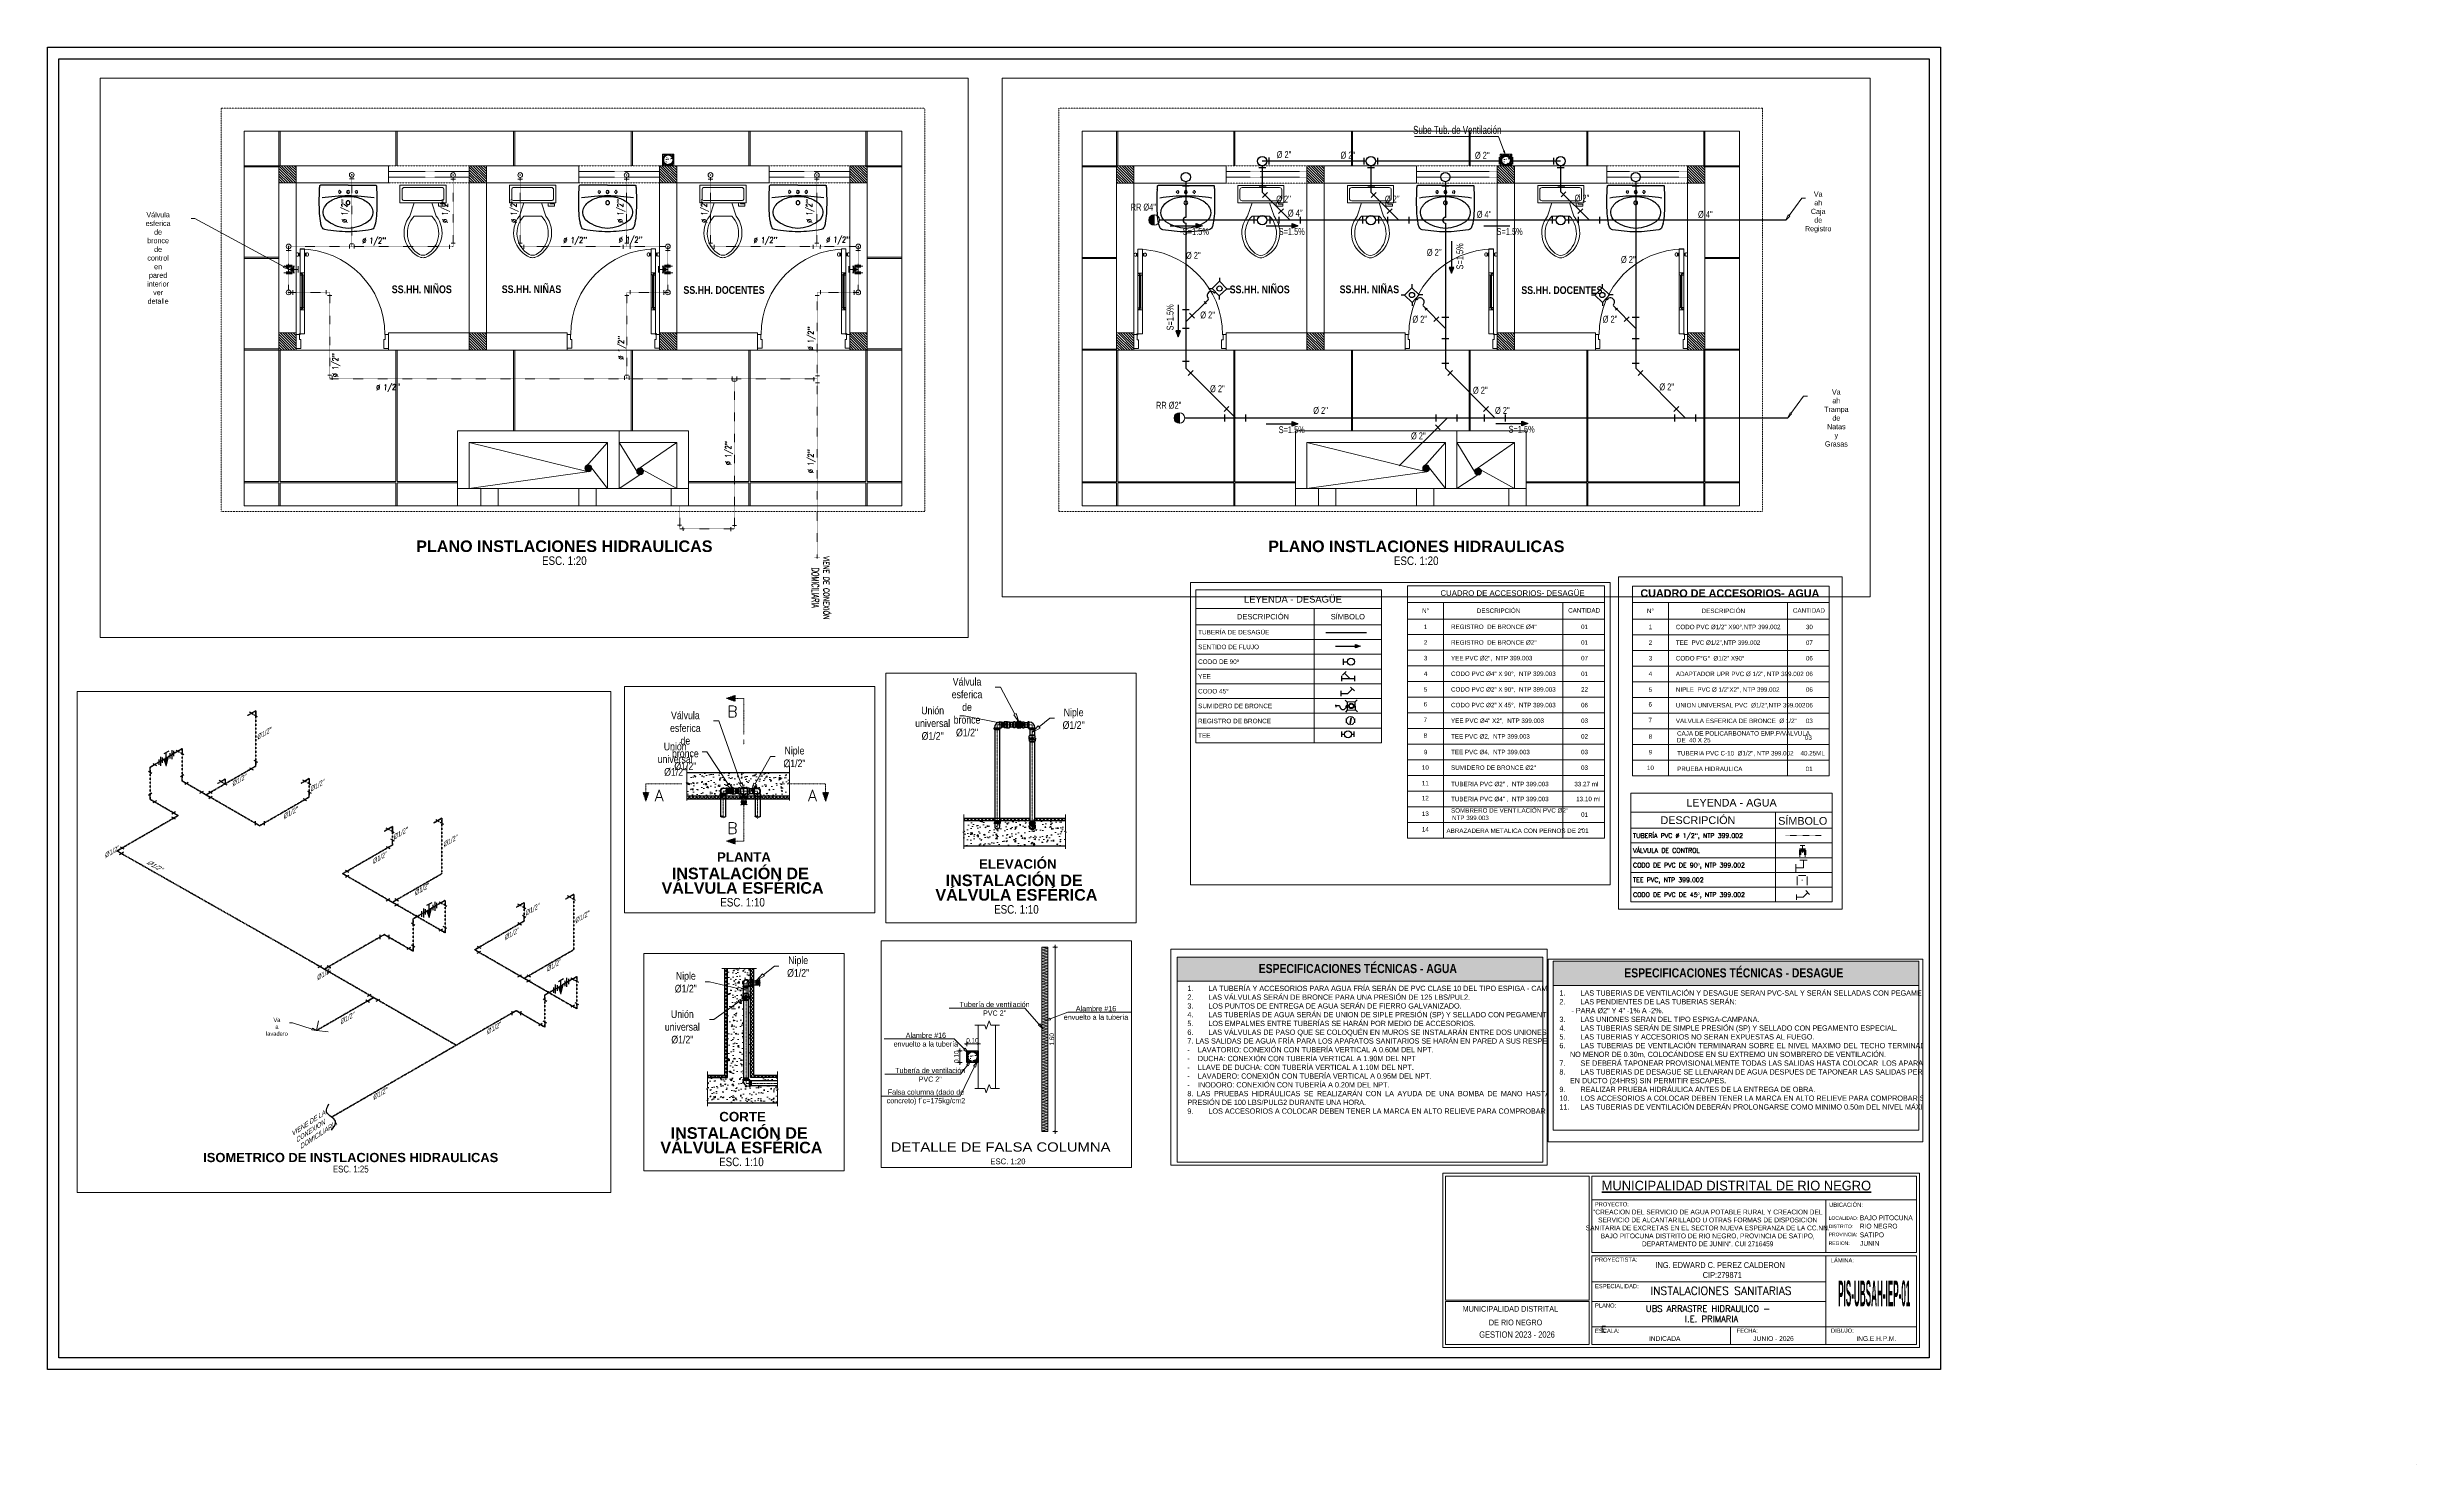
# Paper-space layout 'IS' of a CAD drawing. Header units: metres. Extents: x 10 to 1037, y -31 to 584.
# The model-space entities are those that its viewports show. They can reach past a viewport. Long polylines and large blocks are cut down to what shows.
import ezdxf
from ezdxf import colors
from ezdxf.entities.mleader import LeaderData, LeaderLine
from ezdxf.enums import TextEntityAlignment as Align
from ezdxf.math import Vec2, Vec3

# ---------------------------------------------------------------- set-up
doc = ezdxf.new("R2010")
doc.units = ezdxf.units.M
doc.header["$LTSCALE"] = 0.3
doc.header["$MEASUREMENT"] = 0
doc.header["$PDMODE"] = 2
for name, pattern in [('ACAD_ISO02W100', [15, 12, -3]), ('ACAD_ISO03W100', [30, 12, -18]), ('CENTER2', [1.125, 0.75, -0.125, 0.125, -0.125]), ('CONTINUA', [0]), ('DASHED2', [0.375, 0.25, -0.125]), ('RAYITAS', [0.375, 0.25, -0.125]), ('TRAZO_Y_PUNTOX2', [50.8, 25.4, -12.7, 0, -12.7])]:
    doc.linetypes.add(name, pattern=pattern)
for name, color, linetype, lineweight in [('-Achurado', 251, 'Continuous', 5), ('-Acotado', 251, 'Continuous', 5), ('-Textos', 7, 'Continuous', 20), ('-Vista', 148, 'Continuous', 9), ('01_ACCESORIOS-PLANTA', 7, 'Continuous', 30), ('01_L-AGUA', 160, 'CENTER2', 35), ('A_MENBRETE', 250, 'Continuous', 15), ('acesorios agua fria', 7, 'Continuous', 20), ('ACI EJE', 8, 'DASHED2', 0), ('Agua', 5, 'Continuous', 40), ('COTAS', 7, 'Continuous', 15), ('CUADROS', 250, 'Continuous', 13), ('Desague2', 52, 'Continuous', 30), ('Desagüe', 155, 'Continuous', 40), ('FIC-2ES_CONCRETO 210', 251, 'Continuous', 30), ('FIC-2ES_EJES_', 1, 'TRAZO_Y_PUNTOX2', 5), ('FIC-2ES_HATCH_', 252, 'Continuous', 5), ('linea de desague', 6, 'Continuous', 30), ('MEMBRETE', 96, 'Continuous', 80), ('muro', 1, 'Continuous', 35), ('PL-03', 4, 'Continuous', 15), ('ProfileEdges', 250, 'Continuous', 9), ('TEXTO', 7, 'Continuous', 20), ('TUBERIA AGUA', 5, 'CENTER2', 30), ('ventana alta', 7, 'ACAD_ISO02W100', 25), ('VENTILACION', 124, 'Continuous', 40)]:
    doc.layers.add(name, color=color, linetype=linetype, lineweight=lineweight)
for name, color, linetype in [('0.1', 1, 'Continuous'), ('00_TXT-NOTA', 7, 'Continuous'), ('01_INDICADORES', 9, 'Continuous'), ('ACI TUBERIA ROCIADORES', 1, 'INCENDIO'), ('FALSA COLUMNA', 250, 'Continuous'), ('FIC-2ES_TUBERIAS-NUEVAS', 150, 'Continuous'), ('g-textos-titulos', 4, 'Continuous'), ('PL-05', 7, 'Continuous'), ('TEXTOS-NOTAS', 7, 'Continuous'), ('THIET-BI', 21, 'Continuous')]:
    doc.layers.add(name, color=color, linetype=linetype)
doc.layers.add('Observacioness', color=6, linetype='Continuous', plot=False)
doc.styles.add('-Arial Narrow', font='ARIALN.TTF')
doc.styles.add('25-TITULO', font='arialbd.ttf', dxfattribs={"height": 0.1})
doc.styles.add('3mm', font='romans.shx', dxfattribs={"width": 0.9})
doc.styles.add('ARIAL', font='romans.shx', dxfattribs={"width": 0.9})
doc.styles.add('ARIAL NARROW', font='ARIALN.TTF')
doc.styles.add('ARIAL-10', font='arial.ttf')
doc.styles.add('LAMINA', font='')
doc.styles.add('ROMANS-10', font='arial.ttf')
doc.styles.add('ROMANS-8', font='arial.ttf', dxfattribs={"width": 0.8})
doc.styles.get("Standard").update_dxf_attribs({"font": 'ARIALN.TTF'})
doc.styles.add('STYLE1', font='romans.shx')
doc.styles.add('TECHNICLIGHT', font='tel_____.pfb')
doc.styles.get('LAMINA').set_extended_font_data('Arial Black')
doc.linetypes.add('INCENDIO', pattern='A,0.5,-0.25,["I",Standard,S=0.1,R=0,X=-0.1,Y=-0.05],-0.1', length=0.85)
doc.dimstyles.new('corte 25', dxfattribs={"dimtxt": 0.05, "dimasz": 0.025, "dimexe": 0.025, "dimexo": 0.0125, "dimgap": 0.0125, "dimtad": 1, "dimtih": 1, "dimtoh": 1, "dimzin": 4, "dimdsep": 46, "dimtxsty": 'ARIAL', "dimblk": 'ARCHTICK', "dimcen": 0.025, "dimdle": 0.025, "dimclrd": 256, "dimclre": 256, "dimclrt": 7, "dimadec": 0, "dimazin": 0, "dimtfac": 1, "dimtix": 1, "dimtmove": 0, "dimatfit": 3, "dimfxl": 0.1, "dimlwd": -1, "dimarcsym": 0})
doc.dimstyles.new('Esc 1_20n', dxfattribs={"dimscale": 0.02, "dimtxt": 2, "dimasz": 1, "dimexe": 1, "dimexo": 1, "dimgap": 0.45, "dimtad": 1, "dimtoh": 1, "dimzin": 3, "dimdsep": 46, "dimtxsty": '-Arial Narrow', "dimblk": 'ARCHTICK', "dimcen": 1, "dimdle": 1, "dimclrd": 252, "dimclre": 252, "dimclrt": 252, "dimadec": 0, "dimazin": 0, "dimtfac": 1, "dimtix": 1, "dimtmove": 1, "dimatfit": 2, "dimldrblk": 'ARCHTICK', "dimfxl": 1, "dimfxlon": 1, "dimtolj": 2, "dimlwd": 5, "dimlwe": 5, "dimarcsym": 0})
pattern_1 = [(315, (800638.933648, 9254152.841094), (0.0112253202, 0.0112253202), [])]
pattern_2 = [(315, (800625.480918, 9254152.841094), (0.0112253202, 0.0112253202), [])]
pattern_3 = [(45, (800624.269644, 9254020.225187), (-0.0078577241, 0.0078577241), []), (135, (800624.269644, 9254020.225187), (-0.0078577241, -0.0078577241), [])]

# ---------------------------------------------------------------- blocks, each defined once
blk = doc.blocks.new('CODO 90 subida ISOM.')
at = {"layer": '01_ACCESORIOS-PLANTA'}
for points in [[(0, 0), (-0.048, -0.028)], [(-0.019, 0.066), (0.019, 0.044)], [(0, 0), (0, 0.055)], [(-0.067, -0.016), (-0.028, -0.039)]]:
    blk.add_lwpolyline(points, dxfattribs=at)
blk = doc.blocks.new('erdccc')
at = {"layer": '01_ACCESORIOS-PLANTA'}
for points in [[(800653.377, 9254198.8), (800653.416, 9254198.822)], [(800653.397, 9254198.811), (800653.397, 9254198.756), (800653.444, 9254198.784)], [(800653.425, 9254198.795), (800653.464, 9254198.772)]]:
    blk.add_lwpolyline(points, dxfattribs=at)
blk = doc.blocks.new('rdfccc')
at = {"layer": '01_ACCESORIOS-PLANTA'}
for points in [[(800653.368, 9254199.142), (800653.329, 9254199.119)], [(800653.397, 9254199.048), (800653.397, 9254199.103), (800653.349, 9254199.13)], [(800653.416, 9254199.059), (800653.377, 9254199.036)]]:
    blk.add_lwpolyline(points, dxfattribs=at)
blk = doc.blocks.new('tg')
at = {"layer": '01_ACCESORIOS-PLANTA'}
for points in [[(800652.977, 9254199.267), (800653.016, 9254199.29)], [(800653.044, 9254199.306), (800652.997, 9254199.334)], [(800652.997, 9254199.334), (800652.997, 9254199.279)], [(800653.063, 9254199.318), (800653.024, 9254199.295)]]:
    blk.add_lwpolyline(points, dxfattribs=at)
blk = doc.blocks.new('dfc')
at = {"true_color": 0xffffff}
blk.add_hatch(color=7, dxfattribs=at).paths.add_polyline_path([(800660.843, 9254197.795), (800660.818, 9254197.691), (800660.792, 9254197.765)])
at = {"lineweight": 0, "flags": 128}
blk.add_lwpolyline([(800660.792, 9254197.765), (800660.818, 9254197.691), (800660.843, 9254197.795)], dxfattribs=at)
at = {"layer": '01_ACCESORIOS-PLANTA'}
for points in [[(800660.846, 9254197.855), (800660.791, 9254197.824)], [(800660.818, 9254197.781), (800660.818, 9254197.839)], [(800660.859, 9254197.834), (800660.859, 9254197.775)], [(800660.879, 9254197.865), (800660.879, 9254197.767)], [(800660.898, 9254197.856), (800660.898, 9254197.798)], [(800660.737, 9254197.763), (800660.737, 9254197.704)], [(800660.756, 9254197.794), (800660.756, 9254197.696)], [(800660.776, 9254197.786), (800660.776, 9254197.727)]]:
    blk.add_lwpolyline(points, dxfattribs=at)
blk = doc.blocks.new('r4')
at = {"layer": 'linea de desague', "color": 250, "lineweight": 15}
for p, q in [((0.051, 0.105), (-0.051, 0.105)), ((0.051, -0.105), (-0.051, -0.105))]:
    blk.add_line(p, q, dxfattribs=at)
at = {"layer": 'linea de desague', "color": 250, "linetype": 'Continuous', "lineweight": 5}
blk.add_lwpolyline([(0.072, 0.001), (0.069, -0.016), (-0.072, 0.006), (-0.069, 0.023)], close=True, dxfattribs=at)
at = {"layer": 'linea de desague', "color": 250, "linetype": 'CONTINUA', "lineweight": 15}
blk.add_circle((0, 0), 0.0971, dxfattribs=at)
blk = doc.blocks.new('CODO 90 BAJADA ISOM.')
for points in [[(0, 0), (0.048, -0.028)], [(0, 0), (0, -0.055)], [(-0.019, -0.066), (0.019, -0.044)], [(0.028, -0.039), (0.067, -0.016)]]:
    blk.add_lwpolyline(points)
blk = doc.blocks.new('_ClosedBlank')
at = {"color": 0, "linetype": 'ByBlock', "lineweight": -2}
for p, q in [((-1, 0.17), (0, 0)), ((-1, 0.17), (-1, -0.17)), ((0, 0), (-1, -0.17))]:
    blk.add_line(p, q, dxfattribs=at)
blk = doc.blocks.new('_ArchTick')
at = {"color": 0, "linetype": 'ByBlock', "const_width": 0.15}
blk.add_lwpolyline([(-0.5, -0.5), (0.5, 0.5)], dxfattribs=at)
blk = doc.blocks.new('*D385')
at = {"layer": '-Acotado', "color": 252, "lineweight": 5, "transparency": 16777216}
for p, q in [((800764.793, 9254205.646), (800764.753, 9254205.646)), ((800764.773, 9254205.646), (800764.773, 9254205.666)), ((800764.773, 9254205.646), (800764.773, 9254205.546)), ((800764.793, 9254205.546), (800764.753, 9254205.546)), ((800764.773, 9254205.546), (800764.773, 9254205.526))]:
    blk.add_line(p, q, dxfattribs=at)
at = {"layer": 'Defpoints', "color": 0, "lineweight": 13, "transparency": 16777216}
for p in [(800764.832, 9254205.646), (800764.773, 9254205.546), (800764.832, 9254205.546)]:
    blk.add_point(p, dxfattribs=at)
at = {"layer": '-Acotado', "color": 252, "lineweight": 5, "transparency": 16777216, "xscale": 0.02, "yscale": 0.02, "zscale": 0.02}
for p, rotation in [((800764.773, 9254205.646), 270), ((800764.773, 9254205.546), 90)]:
    blk.add_blockref('_ArchTick', p, dxfattribs=dict(at, rotation=rotation))
at = {"layer": '-Acotado', "color": 252, "transparency": 16777216, "insert": (800764.743, 9254205.596), "char_height": 0.04, "attachment_point": 5, "rotation": 90, "style": '-Arial Narrow'}
blk.add_mtext('\\A2;0.10', dxfattribs=at)
blk = doc.blocks.new('*D386')
at = {"layer": '-Acotado', "color": 252, "lineweight": 5, "transparency": 16777216}
for p, q in [((800764.832, 9254205.708), (800764.812, 9254205.708)), ((800764.832, 9254205.688), (800764.832, 9254205.728)), ((800764.832, 9254205.708), (800764.932, 9254205.708)), ((800764.932, 9254205.688), (800764.932, 9254205.728)), ((800764.932, 9254205.708), (800764.952, 9254205.708))]:
    blk.add_line(p, q, dxfattribs=at)
at = {"layer": 'Defpoints', "color": 0, "lineweight": 13, "transparency": 16777216}
for p in [(800764.832, 9254205.646), (800764.932, 9254205.708), (800764.932, 9254205.646)]:
    blk.add_point(p, dxfattribs=at)
at = {"layer": '-Acotado', "color": 252, "lineweight": 5, "transparency": 16777216, "xscale": 0.02, "yscale": 0.02, "zscale": 0.02}
blk.add_blockref('_ArchTick', (800764.832, 9254205.708), dxfattribs=at)
at = {"layer": '-Acotado', "color": 252, "lineweight": 5, "transparency": 16777216, "xscale": 0.02, "yscale": 0.02, "zscale": 0.02, "rotation": 180}
blk.add_blockref('_ArchTick', (800764.932, 9254205.708), dxfattribs=at)
at = {"layer": '-Acotado', "color": 252, "transparency": 16777216, "insert": (800764.882, 9254205.737), "char_height": 0.04, "attachment_point": 5, "style": '-Arial Narrow'}
blk.add_mtext('\\A2;0.10', dxfattribs=at)
blk = doc.blocks.new('*D387')
at = {"layer": '-Acotado', "color": 252, "lineweight": 5, "transparency": 16777216}
for p, q in [((800765.599, 9254206.567), (800765.599, 9254204.927)), ((800765.579, 9254206.547), (800765.619, 9254206.547)), ((800765.579, 9254204.947), (800765.619, 9254204.947))]:
    blk.add_line(p, q, dxfattribs=at)
at = {"layer": 'Defpoints', "color": 0, "lineweight": 13, "transparency": 16777216}
for p in [(800765.536, 9254206.547), (800765.536, 9254204.947), (800765.599, 9254204.947)]:
    blk.add_point(p, dxfattribs=at)
at = {"layer": '-Acotado', "color": 252, "lineweight": 5, "transparency": 16777216, "xscale": 0.02, "yscale": 0.02, "zscale": 0.02}
for p, rotation in [((800765.599, 9254206.547), 90), ((800765.599, 9254204.947), 270)]:
    blk.add_blockref('_ArchTick', p, dxfattribs=dict(at, rotation=rotation))
at = {"layer": '-Acotado', "color": 252, "transparency": 16777216, "insert": (800765.57, 9254205.747), "char_height": 0.04, "attachment_point": 5, "rotation": 90, "style": '-Arial Narrow'}
blk.add_mtext('\\A2;1.60', dxfattribs=at)
blk = doc.blocks.new('A$C562401CD')
at = {"color": 252, "lineweight": 5}
for p, q in [((0.815, 1.626, 0), (0.815, 1.587, 0)), ((0.864, 1.626, 0), (0.864, 1.587, 0)), ((0.808, 1.613, 0), (0.807, 1.613, 0)), ((0.807, 1.6, 0), (0.808, 1.6, 0)), ((0.812, 1.617, 0), (0.812, 1.596, 0)), ((0.867, 1.617, 0), (0.867, 1.596, 0)), ((0.871, 1.613, 0), (0.872, 1.613, 0)), ((0.872, 1.6, 0), (0.871, 1.6, 0))]:
    blk.add_line(p, q, dxfattribs=at)
at = {"color": 252, "linetype": 'Continuous', "lineweight": 5}
blk.add_line((0.832, 1.089, 0), (0.832, 1.404, 0), dxfattribs=at)
at = {"color": 252, "lineweight": 5}
for points in [[(0.802, 1.619, 0.536607), (0.779, 1.613), (0.779, 1.6, 0.536607), (0.802, 1.594)], [(0.876, 1.619, -0.536607), (0.9, 1.613), (0.9, 1.6, -0.536607), (0.876, 1.594)]]:
    blk.add_lwpolyline(points, format="xyb", dxfattribs=at)
for points in [[(0.806, 1.598), (0.806, 1.615, 0.100617), (0.802, 1.62), (0.802, 1.593, 0.100617)], [(0.872, 1.598), (0.872, 1.615, -0.100617), (0.876, 1.62), (0.876, 1.593, -0.100617)]]:
    blk.add_lwpolyline(points, format="xyb", close=True, dxfattribs=at)
for points in [[(0.817, 1.588), (0.817, 1.625), (0.815, 1.626), (0.812, 1.617), (0.81, 1.616), (0.81, 1.597), (0.812, 1.596), (0.815, 1.587), (0.817, 1.588)], [(0.862, 1.661), (0.817, 1.661), (0.817, 1.427), (0.862, 1.427), (0.862, 1.661)], [(0.862, 1.588), (0.862, 1.625), (0.864, 1.626), (0.867, 1.617), (0.869, 1.616), (0.869, 1.597), (0.867, 1.596), (0.864, 1.587), (0.862, 1.588)], [(0.806, 1.599), (0.807, 1.599), (0.807, 1.614), (0.806, 1.614)], [(0.81, 1.599), (0.808, 1.599), (0.808, 1.614), (0.81, 1.614)], [(0.869, 1.599), (0.871, 1.599), (0.871, 1.614), (0.869, 1.614)], [(0.872, 1.599), (0.872, 1.599), (0.872, 1.614), (0.872, 1.614)], [(0.862, 1.418), (0.845, 1.418), (0.845, 1.418), (0.839, 1.418), (0.839, 1.404), (0.832, 1.404), (0.817, 1.413), (0.817, 1.427), (0.862, 1.427), (0.862, 1.418)], [(0.817, 1.08), (0.817, 1.413)], [(0.862, 1.404), (0.862, 1.089)], [(0.862, 1.076), (0.845, 1.076), (0.845, 1.076), (0.839, 1.076), (0.839, 1.089), (0.832, 1.089), (0.817, 1.08), (0.817, 1.067), (0.862, 1.067), (0.862, 1.076)], [(0.862, 1.067), (0.817, 1.067), (0.817, 0.833), (0.862, 0.833), (0.862, 1.067)], [(0.031, 0.776), (0.031, 0.826), (0, 0.826), (0, 0.691), (0.045, 0.691), (0.045, 0.776), (0.031, 0.776)], [(0.868, 0.776), (0.868, 0.826), (0.9, 0.826), (0.9, 0.691), (0.855, 0.691), (0.855, 0.776), (0.868, 0.776)]]:
    blk.add_lwpolyline(points, dxfattribs=at)
at = {"color": 252, "linetype": 'Continuous', "lineweight": 5}
blk.add_lwpolyline([(0.839, 1.076), (0.839, 1.418), (0.845, 1.418), (0.845, 1.076)], close=True, dxfattribs=at)
at = {"color": 252, "lineweight": 5}
for points in [[(0.862, 1.404), (0.862, 1.418), (0.845, 1.418), (0.845, 1.404)], [(0.862, 1.089), (0.862, 1.076), (0.845, 1.076), (0.845, 1.089)]]:
    blk.add_lwpolyline(points, close=True, dxfattribs=at)
blk.add_circle((0.866, 0.83, 0), 0.0045, dxfattribs=at)
at = {"color": 252, "linetype": 'Continuous', "lineweight": 5}
blk.add_arc((0.866, 0.83, 0), 0.83, 90.3108, 180.3108, dxfattribs=at)
blk = doc.blocks.new('Toilet - top')
at = {"color": 252, "lineweight": 13, "true_color": 0x939598}
for p, q in [((9.5, -6), (9.5, -2)), ((-10, -8.5), (-8, -8.5)), ((-10, -9.5), (-10, -8.5)), ((-7, -9.5), (-10, -9.5)), ((-8, -8.5), (-8, -8)), ((-7, -8), (-7, -9.5)), ((-4, -8), (-6, -14)), ((4, -8), (6, -14)), ((4, -14), (-4, -14))]:
    blk.add_line(p, q, dxfattribs=at)
blk.add_lwpolyline([(10.5, -8), (10.5, 0), (-10.5, 0), (-10.5, -8)], close=True, dxfattribs=at)
for points in [[(-9.5, -2), (-9.5, -6)], [(8.5, -1), (-8.5, -1)], [(-8.5, -7), (8.5, -7)]]:
    blk.add_lwpolyline(points, dxfattribs=at)
for centre, radius, start, end in [((-8.62, -1.88), 0.884, 81.8699, 188.1301), ((8.62, -1.88), 0.884, 351.8699, 98.1301), ((-8.62, -6.12), 0.884, 171.8699, 278.1301), ((8.62, -6.12), 0.884, 261.8699, 8.1301), ((3.52, -21.58), 12.17, 141.4691, 247.9714), ((4.2, -21.82), 11.33, 136.3677, 238.9468), ((-3.52, -21.58), 12.17, 292.0284, 38.5307), ((-4.2, -21.82), 11.33, 301.053, 43.6321), ((0, -27.88), 4, 245.7318, 294.2682), ((0, -29), 4, 254.8605, 285.1395)]:
    blk.add_arc(centre, radius, start, end, dxfattribs=at)
blk = doc.blocks.new('GO-L1')
at = {"color": 252, "true_color": 0x939598}
for q in [(-0.333, 0), (0.333, 0)]:
    blk.add_line((0, 0), q, dxfattribs=at)
at = {"color": 252, "linetype": 'RAYITAS', "true_color": 0x939598}
for centre in [(-0.1, -0.08), (0.1, -0.08)]:
    blk.add_circle(centre, 0.015, dxfattribs=at)
at = {"color": 252, "true_color": 0x939598}
for centre, radius in [((0, -0.08), 0.0175), ((0, -0.21), 0.023)]:
    blk.add_circle(centre, radius, dxfattribs=at)
for centre, radius, start, end in [((-0.333, -0.008), 0.008, 90, 174.3541), ((0.333, -0.008), 0.008, 5.6459, 90), ((2.653, -0.196), 3, 177.2487, 182.7513), ((0.52, -0.092), 0.865, 174.3541, 177.3288), ((0, -2.124), 2, 90, 99.0199), ((-0.003, -0.61), 0.475, 89.638, 101.7832), ((0, -2.124), 2, 80.9801, 90), ((0.003, -0.61), 0.475, 78.2168, 90.362), ((-0.52, -0.092), 0.865, 2.6712, 5.6459), ((-2.653, -0.196), 3, 357.2487, 2.7513), ((-0.17, -0.327), 0.13, 150.8983, 180), ((-0.119, -0.35), 0.185, 130.0737, 152.3457), ((-0.032, -0.478), 0.34, 101.5681, 127.4203), ((0.032, -0.478), 0.34, 52.5797, 78.4319), ((0.119, -0.35), 0.185, 27.6543, 49.9263), ((0.17, -0.327), 0.13, 0, 29.1017), ((0.52, -0.29), 0.865, 183.3019, 191.1871), ((-0.165, -0.327), 0.135, 180, 235.6914), ((0.165, -0.327), 0.135, 304.3086, 0), ((-0.52, -0.29), 0.865, 348.8129, 356.6981), ((-0.084, -0.409), 0.25, 191.4125, 202.4374), ((-0.269, -0.485), 0.05, 202.4374, 259.3167), ((0, 0.94), 1.5, 259.3167, 270), ((0.027, -0.046), 0.475, 235.6914, 266.7086), ((-0.027, -0.046), 0.475, 273.2914, 304.3086), ((0, 0.94), 1.5, 270, 280.6833), ((0.269, -0.485), 0.05, 280.6833, 337.5626), ((0.084, -0.409), 0.25, 337.5626, 348.5875)]:
    blk.add_arc(centre, radius, start, end, dxfattribs=at)
blk = doc.blocks.new('CORTEEJE1')
blk.add_hatch(color=256).paths.add_polyline_path([(0, -0.5, 0.414214), (0.5, 0, 0.414214), (0, 0.5, 1), (0, 0, -1)])
blk.add_circle((0, 0), 0.5)
for centre, start, end in [((0, 0.25), 90, 270), ((0, -0.25), 270, 90)]:
    blk.add_arc(centre, 0.25, start, end)
blk = doc.blocks.new('A$C37835907')
at = {"xscale": 0.622, "yscale": 0.622, "zscale": 0.622}
blk.add_blockref('CORTEEJE1', (0.31, 0.31), dxfattribs=at)
blk = doc.blocks.new('CorteEJE')
for centre, start, end in [((-0.25, -0.35), 54.3916, 90), ((0.25, -0.35), 90, 125.6084), ((0.25, 0.35), 234.3916, 270)]:
    blk.add_arc(centre, 0.429, start, end)
at = {"extrusion": (0, 0, -1)}
blk.add_ellipse((-0.25, 0), major_axis=(-0.25, 0), ratio=0.321146, start_param=6.283185, end_param=7.853982, dxfattribs=at)
blk.add_ellipse((0.25, 0), major_axis=(0.25, 0), ratio=0.321146, start_param=4.712389, end_param=7.853982)
blk = doc.blocks.new('CORTE-HORIZONTALo')
blk.add_hatch(color=30).paths.add_polyline_path([(1, -3), (-1, -3), (0, -6)])
at = {"color": 30}
blk.add_line((0, -3), (0, 0), dxfattribs=at)
at = {"color": 5}
for points in [[(0, 0), (12.49, 0)], [(14.25, 0), (16, 0)]]:
    blk.add_lwpolyline(points, dxfattribs=at)
at = {"color": 30}
blk.add_lwpolyline([(0, -6), (1, -3), (-1, -3)], close=True, dxfattribs=at)
at = {"color": 30, "style": 'ARIAL'}
blk.add_attdef('A', text='', height=4, dxfattribs=at).set_placement((4.53, -3.94), align=Align.MIDDLE)

msp = doc.modelspace()

# ---------------------------------------------------------------- hatches: boundary and pattern name
at = {"layer": '-Achurado', "lineweight": 5, "ltscale": 0.009}
h = msp.add_hatch(dxfattribs=at)
h.set_pattern_fill('ANSI31', color=256, scale=0.005, angle=-90)
h.set_pattern_definition(pattern_2)
h.paths.add_polyline_path([(800742.438, 9254207.409), (800742.438, 9254207.259), (800742.588, 9254207.259), (800742.588, 9254207.409)])
h = msp.add_hatch(dxfattribs=at)
h.set_pattern_fill('ANSI31', color=256, scale=0.005, angle=-90)
h.set_pattern_definition(pattern_2)
h.paths.add_polyline_path([(800744.088, 9254207.409), (800744.088, 9254207.259), (800744.238, 9254207.259), (800744.238, 9254207.409)])
h = msp.add_hatch(dxfattribs=at)
h.set_pattern_fill('ANSI31', color=256, scale=0.005, angle=-90)
h.set_pattern_definition(pattern_2)
h.paths.add_polyline_path([(800745.738, 9254207.409), (800745.738, 9254207.259), (800745.888, 9254207.259), (800745.888, 9254207.409)])
h = msp.add_hatch(dxfattribs=at)
h.set_pattern_fill('ANSI31', color=256, scale=0.005, angle=-90)
h.set_pattern_definition([(315, (800627.130911, 9254152.841094), (0.0112253202, 0.0112253202), [])])
h.paths.add_polyline_path([(800747.388, 9254207.409), (800747.388, 9254207.259), (800747.538, 9254207.259), (800747.538, 9254207.409)])
h = msp.add_hatch(dxfattribs=at)
h.set_pattern_fill('ANSI31', color=256, scale=0.005, angle=-90)
h.set_pattern_definition(pattern_1)
h.paths.add_polyline_path([(800755.89, 9254207.409), (800755.89, 9254207.259), (800756.04, 9254207.259), (800756.04, 9254207.409)])
h = msp.add_hatch(dxfattribs=at)
h.set_pattern_fill('ANSI31', color=256, scale=0.005, angle=-90)
h.set_pattern_definition(pattern_1)
h.paths.add_polyline_path([(800757.54, 9254207.409), (800757.54, 9254207.259), (800757.69, 9254207.259), (800757.69, 9254207.409)])
h = msp.add_hatch(dxfattribs=at)
h.set_pattern_fill('ANSI31', color=256, scale=0.005, angle=-90)
h.set_pattern_definition(pattern_1)
h.paths.add_polyline_path([(800759.19, 9254207.409), (800759.19, 9254207.259), (800759.34, 9254207.259), (800759.34, 9254207.409)])
h = msp.add_hatch(dxfattribs=at)
h.set_pattern_fill('ANSI31', color=256, scale=0.005, angle=-90)
h.set_pattern_definition([(315, (800640.58364, 9254152.841094), (0.0112253202, 0.0112253202), [])])
h.paths.add_polyline_path([(800760.84, 9254207.409), (800760.84, 9254207.259), (800760.99, 9254207.259), (800760.99, 9254207.409)])
h = msp.add_hatch(dxfattribs=at)
h.set_pattern_fill('ANSI31', color=256, scale=0.005, angle=-90)
h.set_pattern_definition(pattern_2)
h.paths.add_polyline_path([(800742.438, 9254205.959), (800742.438, 9254205.809), (800742.588, 9254205.809), (800742.588, 9254205.959)])
h = msp.add_hatch(dxfattribs=at)
h.set_pattern_fill('ANSI31', color=256, scale=0.005, angle=-90)
h.set_pattern_definition([(315, (800623.830918, 9254151.391094), (0.0112253202, 0.0112253202), [])])
h.paths.add_polyline_path([(800744.088, 9254205.959), (800744.088, 9254205.809), (800744.238, 9254205.809), (800744.238, 9254205.959)])
h = msp.add_hatch(dxfattribs=at)
h.set_pattern_fill('ANSI31', color=256, scale=0.005, angle=-90)
h.set_pattern_definition([(315, (800625.480918, 9254151.391094), (0.0112253202, 0.0112253202), [])])
h.paths.add_polyline_path([(800745.738, 9254205.959), (800745.738, 9254205.809), (800745.888, 9254205.809), (800745.888, 9254205.959)])
h = msp.add_hatch(dxfattribs=at)
h.set_pattern_fill('ANSI31', color=256, scale=0.005, angle=-90)
h.set_pattern_definition([(315, (800627.130911, 9254151.391094), (0.0112253202, 0.0112253202), [])])
h.paths.add_polyline_path([(800747.388, 9254205.959), (800747.388, 9254205.809), (800747.538, 9254205.809), (800747.538, 9254205.959)])
h = msp.add_hatch(dxfattribs=at)
h.set_pattern_fill('ANSI31', color=256, scale=0.005, angle=-90)
h.set_pattern_definition(pattern_1)
h.paths.add_polyline_path([(800755.89, 9254205.959), (800755.89, 9254205.809), (800756.04, 9254205.809), (800756.04, 9254205.959)])
h = msp.add_hatch(dxfattribs=at)
h.set_pattern_fill('ANSI31', color=256, scale=0.005, angle=-90)
h.set_pattern_definition([(315, (800637.283647, 9254151.391094), (0.0112253202, 0.0112253202), [])])
h.paths.add_polyline_path([(800757.54, 9254205.959), (800757.54, 9254205.809), (800757.69, 9254205.809), (800757.69, 9254205.959)])
h = msp.add_hatch(dxfattribs=at)
h.set_pattern_fill('ANSI31', color=256, scale=0.005, angle=-90)
h.set_pattern_definition([(315, (800638.933648, 9254151.391094), (0.0112253202, 0.0112253202), [])])
h.paths.add_polyline_path([(800759.19, 9254205.959), (800759.19, 9254205.809), (800759.34, 9254205.809), (800759.34, 9254205.959)])
h = msp.add_hatch(dxfattribs=at)
h.set_pattern_fill('ANSI31', color=256, scale=0.005, angle=-90)
h.set_pattern_definition([(315, (800640.583641, 9254151.391094), (0.0112253202, 0.0112253202), [])])
h.paths.add_polyline_path([(800760.84, 9254205.959), (800760.84, 9254205.809), (800760.99, 9254205.809), (800760.99, 9254205.959)])
at = {"layer": '-Textos'}
h = msp.add_hatch(color=144, dxfattribs=at)
h.dxf.hatch_style = 1
h.paths.add_polyline_path([(800762.758, 9254200.544), (800762.758, 9254200.36), (800765.54, 9254200.36), (800765.54, 9254200.544)])
h = msp.add_hatch(color=144, dxfattribs=at)
h.dxf.hatch_style = 1
h.paths.add_polyline_path([(800762.758, 9254198.842), (800762.758, 9254198.657), (800765.54, 9254198.657), (800765.54, 9254198.842)])
at = {"layer": 'acesorios agua fria'}
h = msp.add_hatch(color=5, dxfattribs=at)
h.dxf.hatch_style = 1
h.paths.add_polyline_path([(800743.073, 9254207.329, -1), (800743.067, 9254207.329, -1)])
h = msp.add_hatch(color=5, dxfattribs=at)
h.dxf.hatch_style = 1
h.paths.add_polyline_path([(800743.952, 9254207.328, -1), (800743.946, 9254207.328, -1)])
h = msp.add_hatch(color=5, dxfattribs=at)
h.dxf.hatch_style = 1
h.paths.add_polyline_path([(800744.533, 9254207.328, -1), (800744.527, 9254207.328, -1)])
h = msp.add_hatch(color=5, dxfattribs=at)
h.dxf.hatch_style = 1
h.paths.add_polyline_path([(800745.456, 9254207.328, -1), (800745.451, 9254207.328, -1)])
h = msp.add_hatch(color=5, dxfattribs=at)
h.dxf.hatch_style = 1
h.paths.add_polyline_path([(800746.183, 9254207.328, -1), (800746.177, 9254207.328, -1)])
h = msp.add_hatch(color=5, dxfattribs=at)
h.dxf.hatch_style = 1
h.paths.add_polyline_path([(800747.105, 9254207.328, -1), (800747.099, 9254207.328, -1)])
h = msp.add_hatch(color=5, dxfattribs=at)
h.dxf.hatch_style = 1
h.paths.add_polyline_path([(800742.526, 9254206.709, -1), (800742.52, 9254206.709, -1)])
h = msp.add_hatch(color=5, dxfattribs=at)
h.dxf.hatch_style = 1
h.paths.add_polyline_path([(800745.808, 9254206.709, 1), (800745.814, 9254206.709, 1)])
h = msp.add_hatch(color=5, dxfattribs=at)
h.dxf.hatch_style = 1
h.paths.add_polyline_path([(800747.458, 9254206.709, 1), (800747.464, 9254206.709, 1)])
h = msp.add_hatch(color=5, dxfattribs=at)
h.dxf.hatch_style = 1
h.paths.add_polyline_path([(800742.568, 9254206.509), (800742.568, 9254206.486), (800742.527, 9254206.509)], flags=16)
h.paths.add_polyline_path([(800742.568, 9254206.532), (800742.568, 9254206.486), (800742.527, 9254206.509)])
h = msp.add_hatch(color=5, dxfattribs=at)
h.dxf.hatch_style = 1
h.paths.add_polyline_path([(800742.527, 9254206.509), (800742.568, 9254206.509), (800742.568, 9254206.486)])
h = msp.add_hatch(color=5, dxfattribs=at)
h.dxf.hatch_style = 1
h.paths.add_polyline_path([(800745.766, 9254206.509), (800745.766, 9254206.486), (800745.806, 9254206.509)], flags=16)
h.paths.add_polyline_path([(800745.766, 9254206.532), (800745.766, 9254206.486), (800745.806, 9254206.509)])
h = msp.add_hatch(color=5, dxfattribs=at)
h.dxf.hatch_style = 1
h.paths.add_polyline_path([(800745.806, 9254206.509), (800745.766, 9254206.509), (800745.766, 9254206.486)])
h = msp.add_hatch(color=5, dxfattribs=at)
h.dxf.hatch_style = 1
h.paths.add_polyline_path([(800747.416, 9254206.509), (800747.416, 9254206.486), (800747.456, 9254206.509)], flags=16)
h.paths.add_polyline_path([(800747.416, 9254206.532), (800747.416, 9254206.486), (800747.456, 9254206.509)])
h = msp.add_hatch(color=5, dxfattribs=at)
h.dxf.hatch_style = 1
h.paths.add_polyline_path([(800747.456, 9254206.509), (800747.416, 9254206.509), (800747.416, 9254206.486)])
h = msp.add_hatch(color=5, dxfattribs=at)
h.dxf.hatch_style = 1
h.paths.add_polyline_path([(800742.523, 9254206.312, -1), (800742.523, 9254206.306, -1)])
h = msp.add_hatch(color=5, dxfattribs=at)
h.dxf.hatch_style = 1
h.paths.add_polyline_path([(800745.811, 9254206.312, 1), (800745.811, 9254206.306, 1)])
h = msp.add_hatch(color=5, dxfattribs=at)
h.dxf.hatch_style = 1
h.paths.add_polyline_path([(800747.461, 9254206.312, 1), (800747.461, 9254206.306, 1)])
at = {"layer": 'acesorios agua fria', "lineweight": 13}
h = msp.add_hatch(color=5, dxfattribs=at)
h.dxf.hatch_style = 1
h.paths.add_polyline_path([(800748.833, 9254198.543), (800748.857, 9254198.543), (800748.833, 9254198.502)], flags=16)
h.paths.add_polyline_path([(800748.81, 9254198.543), (800748.857, 9254198.543), (800748.833, 9254198.502)])
h = msp.add_hatch(color=5, dxfattribs=at)
h.dxf.hatch_style = 1
h.paths.add_polyline_path([(800748.833, 9254198.502), (800748.833, 9254198.543), (800748.857, 9254198.543)])
at = {"layer": 'Desagüe', "lineweight": 15, "ltscale": 0.015}
h = msp.add_hatch(color=7, dxfattribs=at)
h.dxf.hatch_style = 1
edge = h.paths.add_edge_path()
edge.add_arc((800756.215, 9254206.939), 0.0459, 231.1453, 270)
edge.add_line((800756.215, 9254206.893), (800756.215, 9254206.985))
edge.add_arc((800756.215, 9254206.939), 0.0459, 90, 231.1453)
h = msp.add_hatch(color=7, dxfattribs=at)
h.dxf.hatch_style = 1
edge = h.paths.add_edge_path()
edge.add_arc((800756.434, 9254205.221), 0.0459, 231.1453, 270)
edge.add_line((800756.434, 9254205.175), (800756.434, 9254205.266))
edge.add_arc((800756.434, 9254205.221), 0.0459, 90, 231.1453)
at = {"layer": 'FIC-2ES_HATCH_'}
h = msp.add_hatch(dxfattribs=at)
h.set_pattern_fill('AR-CONC', color=256, scale=0.0003)
h.set_pattern_definition([(50, (800626.032542, 9254023.152445), (0.054655401, -0.004781726), [0.005715, -0.062865]), (355, (800626.03254, 9254023.152445), (-0.010573026, 0.057317054), [0.004572, -0.050292175]), (100.451445, (800626.037097, 9254023.152047), (0.044082374, 0.052535326), [0.004857003, -0.053427073]), (46.1842, (800626.03254, 9254023.167685), (0.081323712, -0.012612698), [0.0085725, -0.0942975]), (96.635558, (800626.03932, 9254023.166634), (0.07122124, 0.074227837), [0.007285507, -0.080140682]), (351.18415, (800626.03254, 9254023.167685), (0.07122124, 0.074227837), [0.00685799, -0.07543792]), (21, (800626.040162, 9254023.163875), (0.045484317, -0.030679559), [0.005715, -0.062865]), (326, (800626.04016, 9254023.163875), (0.018540609, 0.05525639), [0.004572, -0.050292]), (71.451445, (800626.043953, 9254023.16132), (0.064024926, 0.024576831), [0.004857003, -0.053426981]), (37.5, (800626.032542, 9254023.152445), (0.000926581, 0.0253665117), [0, -0.0496824, 0, -0.051054, 0, -0.0504825]), (7.5, (800626.032542, 9254023.152445), (0.0200458988, 0.0300541724), [0, -0.0291084, 0, -0.0485394, 0, -0.0192405]), (327.5, (800626.01555, 9254023.152445), (0.0406771786, -0.0017186232), [0, -0.01905, 0, -0.059436, 0, -0.078867]), (317.5, (800626.00793, 9254023.152445), (0.0444387544, 0.0076279473), [0, -0.024765, 0, -0.0394716, 0, -0.056007])])
h.paths.add_polyline_path([(800756.543, 9254199.73), (800756.543, 9254199.773), (800756.099, 9254199.773), (800756.099, 9254199.73), (800756.095, 9254199.728), (800756.103, 9254199.725), (800756.099, 9254199.724), (800756.099, 9254199.673), (800756.245, 9254199.673), (800756.245, 9254199.675), (800756.243, 9254199.675), (800756.243, 9254199.68), (800756.245, 9254199.68), (800756.245, 9254199.686, -0.840152), (800756.263, 9254199.704), (800756.269, 9254199.704), (800756.269, 9254199.706), (800756.274, 9254199.706), (800756.274, 9254199.704), (800756.286, 9254199.704), (800756.286, 9254199.706), (800756.295, 9254199.706, -0.068648), (800756.295, 9254199.708), (800756.3, 9254199.708, -0.068648), (800756.3, 9254199.706), (800756.309, 9254199.706), (800756.309, 9254199.704), (800756.322, 9254199.704), (800756.322, 9254199.707), (800756.329, 9254199.707), (800756.329, 9254199.704), (800756.334, 9254199.704, -0.438533), (800756.357, 9254199.704), (800756.361, 9254199.704), (800756.361, 9254199.707), (800756.368, 9254199.707), (800756.368, 9254199.704), (800756.387, 9254199.704), (800756.387, 9254199.706), (800756.392, 9254199.706), (800756.392, 9254199.704), (800756.398, 9254199.704, -0.840152), (800756.416, 9254199.686), (800756.416, 9254199.68), (800756.419, 9254199.68), (800756.419, 9254199.675), (800756.416, 9254199.675), (800756.416, 9254199.673), (800756.543, 9254199.673), (800756.543, 9254199.724), (800756.548, 9254199.725), (800756.539, 9254199.728)])
h = msp.add_hatch(dxfattribs=at)
h.set_pattern_fill('ANSI37', color=256, scale=0.0035, style=0)
h.set_pattern_definition([(45, (800626.032542, 9254023.152445), (-0.0078577241, 0.0078577241), []), (135, (800626.032542, 9254023.152445), (-0.0078577241, -0.0078577241), [])])
h.paths.add_polyline_path([(800756.543, 9254199.673), (800756.487, 9254199.673), (800756.487, 9254199.66), (800756.543, 9254199.66)])
h.paths.add_polyline_path([(800756.487, 9254199.673), (800756.374, 9254199.673), (800756.374, 9254199.66), (800756.487, 9254199.66)])
h.paths.add_polyline_path([(800756.374, 9254199.673), (800756.299, 9254199.673), (800756.299, 9254199.66), (800756.374, 9254199.66)])
h.paths.add_polyline_path([(800756.299, 9254199.673), (800756.187, 9254199.673), (800756.187, 9254199.66), (800756.299, 9254199.66)])
h.paths.add_polyline_path([(800756.187, 9254199.673), (800756.099, 9254199.673), (800756.099, 9254199.66), (800756.187, 9254199.66)])
h = msp.add_hatch(dxfattribs=at)
h.set_pattern_fill('ANSI37', color=256, scale=0.0035, style=0)
h.set_pattern_definition([(45, (800691.548329, 9254127.226322), (-0.0078577241, 0.0078577241), []), (135, (800691.548329, 9254127.226322), (-0.0078577241, -0.0078577241), [])])
h.paths.add_polyline_path([(800756.154, 9254198.393), (800756.02, 9254198.393), (800756.02, 9254198.383), (800756.154, 9254198.383)])
h.paths.add_polyline_path([(800755.999, 9254198.393), (800755.868, 9254198.393), (800755.868, 9254198.383), (800755.999, 9254198.383)])
h.paths.add_polyline_path([(800755.847, 9254198.393), (800755.713, 9254198.393), (800755.713, 9254198.383), (800755.847, 9254198.383)])
h = msp.add_hatch(dxfattribs=at)
h.set_pattern_fill('AR-CONC', color=256, scale=0.0003)
h.set_pattern_definition([(50, (800627.34604, 9254021.32157), (0.054655401, -0.004781726), [0.005715, -0.062865]), (355, (800627.34604, 9254021.32157), (-0.010573026, 0.057317054), [0.004572, -0.050292175]), (100.451445, (800627.35059, 9254021.32117), (0.044082374, 0.052535326), [0.004857003, -0.053427073]), (46.1842, (800627.34604, 9254021.33681), (0.081323712, -0.012612698), [0.0085725, -0.0942975]), (96.635558, (800627.352815, 9254021.33576), (0.07122124, 0.074227837), [0.007285507, -0.080140682]), (351.18415, (800627.34604, 9254021.33681), (0.07122124, 0.074227837), [0.00685799, -0.07543792]), (21, (800627.35366, 9254021.333), (0.045484317, -0.030679559), [0.005715, -0.062865]), (326, (800627.35366, 9254021.333), (0.018540609, 0.05525639), [0.004572, -0.050292]), (71.451445, (800627.35745, 9254021.330444), (0.064024926, 0.024576831), [0.004857003, -0.053426981]), (37.5, (800627.346038, 9254021.32157), (0.000926581, 0.0253665117), [0, -0.0496824, 0, -0.051054, 0, -0.0504825]), (7.5, (800627.346038, 9254021.32157), (0.0200458988, 0.0300541724), [0, -0.0291084, 0, -0.0485394, 0, -0.0192405]), (327.5, (800627.329045, 9254021.32157), (0.0406771786, -0.0017186232), [0, -0.01905, 0, -0.059436, 0, -0.078867]), (317.5, (800627.321425, 9254021.32157), (0.0444387544, 0.0076279473), [0, -0.024765, 0, -0.0394716, 0, -0.056007])])
edge = h.paths.add_edge_path()
edge.add_line((800755.899, 9254198.383), (800755.713, 9254198.383))
edge.add_line((800755.713, 9254198.383), (800755.713, 9254198.273))
edge.add_line((800755.713, 9254198.273), (800756.154, 9254198.273))
edge.add_line((800756.154, 9254198.273), (800756.154, 9254198.331))
edge.add_line((800756.154, 9254198.331), (800756.158, 9254198.333))
edge.add_line((800756.158, 9254198.333), (800756.15, 9254198.336))
edge.add_line((800756.15, 9254198.336), (800756.154, 9254198.338))
edge.add_line((800756.154, 9254198.338), (800756.154, 9254198.383))
edge.add_line((800756.154, 9254198.383), (800756.02, 9254198.383))
edge.add_line((800756.02, 9254198.383), (800756.02, 9254198.393))
edge.add_line((800756.02, 9254198.393), (800756.02, 9254198.393))
edge.add_line((800756.02, 9254198.393), (800756.02, 9254198.374))
edge.add_line((800756.02, 9254198.374), (800756.022, 9254198.374))
edge.add_line((800756.022, 9254198.374), (800756.022, 9254198.369))
edge.add_line((800756.022, 9254198.369), (800756.02, 9254198.369))
edge.add_line((800756.02, 9254198.369), (800756.02, 9254198.364))
edge.add_arc((800756.01, 9254198.357), 0.0122, -215.0707, 35.0707, ccw=False)
edge.add_line((800756, 9254198.364), (800756, 9254198.369))
edge.add_line((800756, 9254198.369), (800755.997, 9254198.369))
edge.add_line((800755.997, 9254198.369), (800755.997, 9254198.374))
edge.add_line((800755.997, 9254198.374), (800756, 9254198.374))
edge.add_line((800756, 9254198.374), (800756, 9254198.393))
edge.add_line((800756, 9254198.393), (800755.999, 9254198.393))
edge.add_line((800755.999, 9254198.393), (800755.999, 9254198.383))
edge.add_line((800755.999, 9254198.383), (800755.92, 9254198.383))
edge.add_line((800755.92, 9254198.383), (800755.92, 9254198.393))
edge.add_line((800755.92, 9254198.393), (800755.899, 9254198.393))
edge.add_line((800755.899, 9254198.393), (800755.899, 9254198.383))
h = msp.add_hatch(dxfattribs=at)
h.set_pattern_fill('AR-CONC', color=256, scale=0.0003)
h.set_pattern_definition([(50, (800624.269644, 9254020.225187), (0.054655401, -0.004781726), [0.005715, -0.062865]), (355, (800624.269644, 9254020.225187), (-0.010573026, 0.057317054), [0.004572, -0.050292175]), (100.451445, (800624.2742, 9254020.22479), (0.044082374, 0.052535326), [0.004857003, -0.053427073]), (46.1842, (800624.269644, 9254020.24043), (0.081323712, -0.012612698), [0.0085725, -0.0942975]), (96.635558, (800624.27642, 9254020.239376), (0.07122124, 0.074227837), [0.007285507, -0.080140682]), (351.18415, (800624.26964, 9254020.24043), (0.07122124, 0.074227837), [0.00685799, -0.07543792]), (21, (800624.277264, 9254020.236617), (0.045484317, -0.030679559), [0.005715, -0.062865]), (326, (800624.277264, 9254020.236617), (0.018540609, 0.05525639), [0.004572, -0.050292]), (71.451445, (800624.281054, 9254020.23406), (0.064024926, 0.024576831), [0.004857003, -0.053426981]), (37.5, (800624.269644, 9254020.225187), (0.000926581, 0.0253665117), [0, -0.0496824, 0, -0.051054, 0, -0.0504825]), (7.5, (800624.269644, 9254020.225187), (0.0200458988, 0.0300541724), [0, -0.0291084, 0, -0.0485394, 0, -0.0192405]), (327.5, (800624.252652, 9254020.225187), (0.0406771786, -0.0017186232), [0, -0.01905, 0, -0.059436, 0, -0.078867]), (317.5, (800624.24503, 9254020.225187), (0.0444387544, 0.0076279473), [0, -0.024765, 0, -0.0394716, 0, -0.056007])])
h.paths.add_polyline_path([(800753.757, 9254197.308), (800753.761, 9254197.31), (800753.761, 9254197.318), (800753.643, 9254197.318), (800753.643, 9254197.316), (800753.638, 9254197.316), (800753.638, 9254197.317, -0.414214), (800753.613, 9254197.342), (800753.612, 9254197.342), (800753.612, 9254197.347), (800753.614, 9254197.347), (800753.614, 9254197.694), (800753.612, 9254197.694), (800753.612, 9254197.703, -0.068648), (800753.61, 9254197.703), (800753.61, 9254197.708, -0.068648), (800753.612, 9254197.708), (800753.612, 9254197.717), (800753.614, 9254197.717), (800753.614, 9254197.748), (800753.612, 9254197.748), (800753.612, 9254197.753), (800753.614, 9254197.753), (800753.614, 9254197.759, -0.01824), (800753.614, 9254197.76), (800753.609, 9254197.761), (800753.609, 9254197.771), (800753.613, 9254197.772, -0.498407), (800753.633, 9254197.776), (800753.643, 9254197.778, 0.071912), (800753.645, 9254197.779), (800753.645, 9254197.827), (800753.598, 9254197.827), (800753.597, 9254197.831), (800753.594, 9254197.823), (800753.592, 9254197.827), (800753.545, 9254197.827), (800753.545, 9254197.355), (800753.458, 9254197.355), (800753.458, 9254197.31), (800753.462, 9254197.308), (800753.454, 9254197.305), (800753.458, 9254197.303), (800753.458, 9254197.245), (800753.761, 9254197.245), (800753.761, 9254197.303), (800753.765, 9254197.305)])
h.paths.add_polyline_path([(800753.761, 9254197.355), (800753.645, 9254197.355), (800753.645, 9254197.753, 0.071912), (800753.643, 9254197.754), (800753.635, 9254197.755), (800753.635, 9254197.753), (800753.638, 9254197.753), (800753.638, 9254197.748), (800753.635, 9254197.748), (800753.635, 9254197.717), (800753.625, 9254197.717), (800753.625, 9254197.709), (800753.635, 9254197.708, -0.139008), (800753.638, 9254197.707), (800753.638, 9254197.704, -0.139008), (800753.635, 9254197.703), (800753.635, 9254197.702), (800753.625, 9254197.702), (800753.625, 9254197.694), (800753.635, 9254197.694), (800753.635, 9254197.347), (800753.638, 9254197.347), (800753.638, 9254197.342), (800753.643, 9254197.342), (800753.643, 9254197.34), (800753.761, 9254197.34)], flags=17)
h = msp.add_hatch(dxfattribs=at)
h.set_pattern_fill('ANSI37', color=256, scale=0.0035, style=0)
h.set_pattern_definition(pattern_3)
h.paths.add_polyline_path([(800753.545, 9254197.828), (800753.533, 9254197.827), (800753.533, 9254197.365), (800753.545, 9254197.365)])
h = msp.add_hatch(dxfattribs=at)
h.set_pattern_fill('ANSI37', color=256, scale=0.0035, style=0)
h.set_pattern_definition(pattern_3)
h.paths.add_polyline_path([(800753.645, 9254197.827), (800753.645, 9254197.688), (800753.658, 9254197.688), (800753.658, 9254197.826)])
h.paths.add_polyline_path([(800753.645, 9254197.688), (800753.645, 9254197.575), (800753.658, 9254197.575), (800753.658, 9254197.688)])
h.paths.add_polyline_path([(800753.645, 9254197.575), (800753.645, 9254197.5), (800753.658, 9254197.5), (800753.658, 9254197.575)])
h.paths.add_polyline_path([(800753.645, 9254197.5), (800753.645, 9254197.388), (800753.658, 9254197.388), (800753.658, 9254197.5)])
h.paths.add_polyline_path([(800753.645, 9254197.365), (800753.658, 9254197.365), (800753.658, 9254197.388), (800753.645, 9254197.388)])
h = msp.add_hatch(dxfattribs=at)
h.set_pattern_fill('ANSI37', color=256, scale=0.0035, style=0)
h.set_pattern_definition(pattern_3)
h.paths.add_polyline_path([(800753.545, 9254197.365), (800753.458, 9254197.365), (800753.458, 9254197.355), (800753.545, 9254197.355)])
h.paths.add_polyline_path([(800753.761, 9254197.365), (800753.645, 9254197.365), (800753.645, 9254197.355), (800753.761, 9254197.355)])
at = {"layer": 'Observacioness', "lineweight": 5, "ltscale": 0.1}
h = msp.add_hatch(dxfattribs=at)
h.set_pattern_fill('AR-CONC', color=0, scale=0.003)
h.set_pattern_definition([(50, (-50.37739, -21.534194), (0.021517805478023, -0.001882564049478), [0.00225, -0.02475]), (355, (-50.37739, -21.534194), (-0.00416254000839, 0.022565764011), [0.0018, -0.0198]), (100.45144446, (-50.375597, -21.53435), (0.017355265401813, 0.02068319972906), [0.00191220576, -0.02103426336]), (46.1842, (-50.37739, -21.528194), (0.03201723992015, -0.00496557842379), [0.003375, -0.037125]), (96.63563549, (-50.374722, -21.528608), (0.02803985837023, 0.02922355802324), [0.00286831026, -0.0315514128]), (351.18416399, (-50.37739, -21.528194), (0.02803985835164, 0.0292235580081), [0.0027, -0.02970000003]), (21, (-50.37439, -21.529694), (0.017907211563554, -0.01207856671996), [0.00225, -0.02475]), (326, (-50.37439, -21.529694), (0.00729945995765, 0.021754501351406), [0.0018, -0.0198]), (71.45144474, (-50.372898, -21.5307), (0.0252066713019, 0.00967593458419), [0.0019122057, -0.02103426336]), (37.5, (-50.3773905, -21.534194), (0.000364795659519, 0.0099868156149393), [0, -0.01956, 0, -0.0201, 0, -0.019875]), (7.5, (-50.37739, -21.534194), (0.007892086123264, 0.011832351356471), [0, -0.01146, 0, -0.01911, 0, -0.007575]), (327.5, (-50.3840805, -21.534194), (0.016014673085172, -0.0006766461520314), [0, -0.0075, 0, -0.0234, 0, -0.03105]), (317.5, (-50.38708, -21.534194), (0.017495585080272, 0.00300314946997), [0, -0.00975, 0, -0.01554, 0, -0.02205])])
h.paths.add_polyline_path([(800745.763, 9254207.409), (800745.763, 9254207.509), (800745.863, 9254207.509), (800745.863, 9254207.409)])
edge = h.paths.add_edge_path(flags=16)
edge.add_arc((800745.813, 9254207.459), 0.0462, 0, 360)
h = msp.add_hatch(dxfattribs=at)
h.set_pattern_fill('AR-CONC', color=0, scale=0.003)
h.set_pattern_definition([(50, (-36.92466, -21.534194), (0.021517805478023, -0.001882564049478), [0.00225, -0.02475]), (355, (-36.92466, -21.534194), (-0.00416254000839, 0.022565764011), [0.0018, -0.0198]), (100.45144446, (-36.922867, -21.53435), (0.017355265401813, 0.02068319972906), [0.00191220576, -0.02103426336]), (46.1842, (-36.92466, -21.528194), (0.03201723992015, -0.00496557842379), [0.003375, -0.037125]), (96.63563549, (-36.921993, -21.528608), (0.02803985837023, 0.02922355802324), [0.00286831026, -0.0315514128]), (351.18416399, (-36.92466, -21.528194), (0.02803985835164, 0.0292235580081), [0.0027, -0.02970000003]), (21, (-36.92166, -21.529694), (0.017907211563554, -0.01207856671996), [0.00225, -0.02475]), (326, (-36.92166, -21.529694), (0.00729945995765, 0.021754501351406), [0.0018, -0.0198]), (71.45144474, (-36.920168, -21.5307), (0.0252066713019, 0.00967593458419), [0.0019122057, -0.02103426336]), (37.5, (-36.9246606, -21.534194), (0.000364795659519, 0.0099868156149393), [0, -0.01956, 0, -0.0201, 0, -0.019875]), (7.5, (-36.924661, -21.534194), (0.007892086123264, 0.011832351356471), [0, -0.01146, 0, -0.01911, 0, -0.007575]), (327.5, (-36.931351, -21.534194), (0.016014673085172, -0.0006766461520314), [0, -0.0075, 0, -0.0234, 0, -0.03105]), (317.5, (-36.93435, -21.534194), (0.017495585080272, 0.00300314946997), [0, -0.00975, 0, -0.01554, 0, -0.02205])])
h.paths.add_polyline_path([(800759.215, 9254207.409), (800759.215, 9254207.509), (800759.315, 9254207.509), (800759.315, 9254207.409)])
edge = h.paths.add_edge_path(flags=16)
edge.add_arc((800759.265, 9254207.459), 0.0462, 0, 360)
at = {"layer": 'Observacioness', "lineweight": 13, "ltscale": 0.1}
h = msp.add_hatch(color=256, dxfattribs=at)
h.dxf.hatch_style = 1
h.set_gradient(color1=(147, 149, 152), color2=(230, 230, 230), name='CYLINDER')
h.paths.add_polyline_path([(800765.483, 9254206.547), (800765.483, 9254204.947), (800765.536, 9254204.947), (800765.536, 9254206.547)])
h = msp.add_hatch(dxfattribs=at)
h.set_pattern_fill('AR-CONC', color=0, scale=0.003)
h.set_pattern_definition([(50, (-31.307763, -23.396908), (0.021517805478023, -0.001882564049478), [0.00225, -0.02475]), (355, (-31.307763, -23.396908), (-0.00416254000839, 0.022565764011), [0.0018, -0.0198]), (100.45144446, (-31.30597, -23.397065), (0.017355265401813, 0.02068319972906), [0.00191220576, -0.02103426336]), (46.1842, (-31.307763, -23.390908), (0.03201723992015, -0.00496557842379), [0.003375, -0.037125]), (96.63563549, (-31.305095, -23.391322), (0.02803985837023, 0.02922355802324), [0.00286831026, -0.0315514128]), (351.18416399, (-31.307763, -23.390908), (0.02803985835164, 0.0292235580081), [0.0027, -0.02970000003]), (21, (-31.304763, -23.392408), (0.017907211563554, -0.01207856671996), [0.00225, -0.02475]), (326, (-31.304763, -23.392408), (0.00729945995765, 0.021754501351406), [0.0018, -0.0198]), (71.45144474, (-31.303271, -23.393415), (0.0252066713019, 0.00967593458419), [0.0019122057, -0.02103426336]), (37.5, (-31.3077634, -23.396908), (0.000364795659519, 0.0099868156149393), [0, -0.01956, 0, -0.0201, 0, -0.019875]), (7.5, (-31.307763, -23.396908), (0.007892086123264, 0.011832351356471), [0, -0.01146, 0, -0.01911, 0, -0.007575]), (327.5, (-31.3144534, -23.396908), (0.016014673085172, -0.0006766461520314), [0, -0.0075, 0, -0.0234, 0, -0.03105]), (317.5, (-31.317453, -23.396908), (0.017495585080272, 0.00300314946997), [0, -0.00975, 0, -0.01554, 0, -0.02205])])
h.paths.add_polyline_path([(800764.832, 9254205.546), (800764.832, 9254205.646), (800764.932, 9254205.646), (800764.932, 9254205.546)])
edge = h.paths.add_edge_path(flags=16)
edge.add_arc((800764.882, 9254205.596), 0.0462, 0, 360)
at = {"layer": 'TEXTOS-NOTAS', "lineweight": 25, "ltscale": 0.1}
h = msp.add_hatch(color=256, dxfattribs=at)
h.dxf.hatch_style = 1
h.paths.add_polyline_path([(800756.58, 9254206.869), (800756.632, 9254206.889), (800756.58, 9254206.909)])
h = msp.add_hatch(color=256, dxfattribs=at)
h.dxf.hatch_style = 1
h.paths.add_polyline_path([(800757.411, 9254206.869), (800757.462, 9254206.889), (800757.411, 9254206.909)])
h = msp.add_hatch(color=256, dxfattribs=at)
h.dxf.hatch_style = 1
h.paths.add_polyline_path([(800770.846, 9254206.854), (800770.794, 9254206.874), (800770.794, 9254206.834)])
h = msp.add_hatch(color=256, dxfattribs=at)
h.dxf.hatch_style = 1
h.paths.add_polyline_path([(800758.772, 9254206.528), (800758.792, 9254206.477), (800758.812, 9254206.528)])
h = msp.add_hatch(color=256, dxfattribs=at)
h.dxf.hatch_style = 1
h.paths.add_polyline_path([(800756.404, 9254205.978), (800756.424, 9254205.926), (800756.444, 9254205.978)])
h = msp.add_hatch(color=256, dxfattribs=at)
h.dxf.hatch_style = 1
h.paths.add_polyline_path([(800757.411, 9254205.15), (800757.462, 9254205.17), (800757.411, 9254205.19)])
h = msp.add_hatch(color=256, dxfattribs=at)
h.dxf.hatch_style = 1
h.paths.add_polyline_path([(800759.404, 9254205.153), (800759.455, 9254205.173), (800759.404, 9254205.193)])

# ---------------------------------------------------------------- linework, layer by layer
at = {"layer": '-Textos', "lineweight": 13}
for p, q in [((800762.758, 9254200.544), (800765.54, 9254200.544)), ((800762.758, 9254198.982), (800762.758, 9254200.544)), ((800765.54, 9254200.544), (800765.54, 9254198.982)), ((800762.758, 9254200.36), (800765.54, 9254200.36)), ((800765.54, 9254198.982), (800762.758, 9254198.982)), ((800762.758, 9254198.842), (800765.54, 9254198.842)), ((800762.758, 9254197.556), (800762.758, 9254198.842)), ((800765.54, 9254198.842), (800765.54, 9254197.556)), ((800762.758, 9254198.657), (800765.54, 9254198.657)), ((800765.54, 9254197.556), (800762.758, 9254197.556))]:
    msp.add_line(p, q, dxfattribs=at)
at = {"layer": '-Vista', "color": 254, "lineweight": 5}
for p, q in [((800742.438, 9254207.709), (800742.438, 9254207.409)), ((800742.448, 9254207.709), (800742.448, 9254207.409)), ((800743.453, 9254207.709), (800743.453, 9254207.409)), ((800743.463, 9254207.709), (800743.463, 9254207.409)), ((800744.473, 9254207.709), (800744.473, 9254207.409)), ((800744.483, 9254207.709), (800744.483, 9254207.409)), ((800745.493, 9254207.709), (800745.493, 9254207.409)), ((800745.503, 9254207.709), (800745.503, 9254207.409)), ((800746.513, 9254207.709), (800746.513, 9254207.409)), ((800746.523, 9254207.709), (800746.523, 9254207.409)), ((800747.528, 9254207.709), (800747.528, 9254207.409)), ((800747.538, 9254207.709), (800747.538, 9254207.409)), ((800755.89, 9254207.709), (800755.89, 9254207.409)), ((800755.9, 9254207.709), (800755.9, 9254207.409)), ((800756.905, 9254207.709), (800756.905, 9254207.409)), ((800756.915, 9254207.709), (800756.915, 9254207.409)), ((800757.925, 9254207.709), (800757.925, 9254207.409)), ((800757.935, 9254207.709), (800757.935, 9254207.409)), ((800758.945, 9254207.709), (800758.945, 9254207.409)), ((800758.955, 9254207.709), (800758.955, 9254207.409)), ((800759.965, 9254207.709), (800759.965, 9254207.409)), ((800759.975, 9254207.709), (800759.975, 9254207.409)), ((800760.98, 9254207.709), (800760.98, 9254207.409)), ((800760.99, 9254207.709), (800760.99, 9254207.409)), ((800742.138, 9254207.409), (800742.438, 9254207.409)), ((800742.138, 9254207.399), (800742.438, 9254207.399)), ((800747.838, 9254207.409), (800747.538, 9254207.409)), ((800747.838, 9254207.399), (800747.538, 9254207.399)), ((800755.59, 9254207.409), (800755.89, 9254207.409)), ((800755.59, 9254207.399), (800755.89, 9254207.399)), ((800761.29, 9254207.409), (800760.99, 9254207.409)), ((800761.29, 9254207.399), (800760.99, 9254207.399)), ((800742.138, 9254206.614), (800742.438, 9254206.614)), ((800742.138, 9254206.604), (800742.438, 9254206.604)), ((800747.838, 9254206.614), (800747.538, 9254206.614)), ((800747.838, 9254206.604), (800747.538, 9254206.604)), ((800755.59, 9254206.614), (800755.89, 9254206.614)), ((800755.59, 9254206.604), (800755.89, 9254206.604)), ((800761.29, 9254206.614), (800760.99, 9254206.614)), ((800761.29, 9254206.604), (800760.99, 9254206.604)), ((800742.138, 9254205.819), (800742.438, 9254205.819)), ((800742.138, 9254205.809), (800742.438, 9254205.809)), ((800742.438, 9254205.809), (800742.438, 9254204.669)), ((800742.448, 9254205.809), (800742.448, 9254204.669)), ((800743.388, 9254205.809), (800742.588, 9254205.809)), ((800743.453, 9254205.809), (800743.453, 9254204.669)), ((800743.463, 9254205.809), (800743.463, 9254204.669)), ((800744.473, 9254205.809), (800744.473, 9254205.109)), ((800744.483, 9254205.809), (800744.483, 9254205.109)), ((800745.738, 9254205.809), (800744.938, 9254205.809)), ((800745.493, 9254205.809), (800745.493, 9254205.109)), ((800745.503, 9254205.809), (800745.503, 9254205.109)), ((800746.513, 9254205.809), (800746.513, 9254204.669)), ((800746.523, 9254205.809), (800746.523, 9254204.669)), ((800747.388, 9254205.809), (800746.588, 9254205.809)), ((800747.528, 9254205.809), (800747.528, 9254204.669)), ((800747.838, 9254205.819), (800747.538, 9254205.819)), ((800747.538, 9254205.809), (800747.538, 9254204.669)), ((800747.838, 9254205.809), (800747.538, 9254205.809)), ((800755.59, 9254205.819), (800755.89, 9254205.819)), ((800755.59, 9254205.809), (800755.89, 9254205.809)), ((800755.89, 9254205.809), (800755.89, 9254204.669)), ((800755.9, 9254205.809), (800755.9, 9254204.669)), ((800756.84, 9254205.809), (800756.04, 9254205.809)), ((800756.905, 9254205.809), (800756.905, 9254204.669)), ((800756.915, 9254205.809), (800756.915, 9254204.669)), ((800757.925, 9254205.809), (800757.925, 9254205.109)), ((800757.935, 9254205.809), (800757.935, 9254205.109)), ((800759.19, 9254205.809), (800758.39, 9254205.809)), ((800758.945, 9254205.809), (800758.945, 9254205.109)), ((800758.955, 9254205.809), (800758.955, 9254205.109)), ((800759.965, 9254205.809), (800759.965, 9254204.669)), ((800759.975, 9254205.809), (800759.975, 9254204.669)), ((800760.84, 9254205.809), (800760.04, 9254205.809)), ((800760.98, 9254205.809), (800760.98, 9254204.669)), ((800761.29, 9254205.819), (800760.99, 9254205.819)), ((800760.99, 9254205.809), (800760.99, 9254204.669)), ((800761.29, 9254205.809), (800760.99, 9254205.809)), ((800742.138, 9254204.669), (800742.438, 9254204.669)), ((800742.138, 9254204.659), (800742.438, 9254204.659)), ((800742.438, 9254204.659), (800742.438, 9254204.459)), ((800742.448, 9254204.669), (800743.453, 9254204.669)), ((800742.448, 9254204.659), (800742.448, 9254204.459)), ((800742.448, 9254204.659), (800743.453, 9254204.659)), ((800743.453, 9254204.659), (800743.453, 9254204.459)), ((800743.463, 9254204.669), (800743.988, 9254204.669)), ((800743.463, 9254204.659), (800743.463, 9254204.459)), ((800743.463, 9254204.659), (800743.988, 9254204.659)), ((800745.988, 9254204.669), (800746.513, 9254204.669)), ((800745.988, 9254204.659), (800746.513, 9254204.659)), ((800746.513, 9254204.659), (800746.513, 9254204.459)), ((800746.523, 9254204.669), (800747.528, 9254204.669)), ((800746.523, 9254204.659), (800746.523, 9254204.459)), ((800746.523, 9254204.659), (800747.528, 9254204.659)), ((800747.528, 9254204.659), (800747.528, 9254204.459)), ((800747.538, 9254204.669), (800747.838, 9254204.669)), ((800747.538, 9254204.659), (800747.538, 9254204.459)), ((800747.538, 9254204.659), (800747.838, 9254204.659)), ((800755.59, 9254204.669), (800755.89, 9254204.669)), ((800755.59, 9254204.659), (800755.89, 9254204.659)), ((800755.89, 9254204.659), (800755.89, 9254204.459)), ((800755.9, 9254204.669), (800756.905, 9254204.669)), ((800755.9, 9254204.659), (800755.9, 9254204.459)), ((800755.9, 9254204.659), (800756.905, 9254204.659)), ((800756.905, 9254204.659), (800756.905, 9254204.459)), ((800756.915, 9254204.669), (800757.44, 9254204.669)), ((800756.915, 9254204.659), (800756.915, 9254204.459)), ((800756.915, 9254204.659), (800757.44, 9254204.659)), ((800759.44, 9254204.669), (800759.965, 9254204.669)), ((800759.44, 9254204.659), (800759.965, 9254204.659)), ((800759.965, 9254204.659), (800759.965, 9254204.459)), ((800759.975, 9254204.669), (800760.98, 9254204.669)), ((800759.975, 9254204.659), (800759.975, 9254204.459)), ((800759.975, 9254204.659), (800760.98, 9254204.659)), ((800760.98, 9254204.659), (800760.98, 9254204.459)), ((800760.99, 9254204.669), (800761.29, 9254204.669)), ((800760.99, 9254204.659), (800760.99, 9254204.459)), ((800760.99, 9254204.659), (800761.29, 9254204.659))]:
    msp.add_line(p, q, dxfattribs=at)
at = {"layer": '-Vista', "color": 253, "lineweight": 5}
for p, q in [((800743.988, 9254204.459), (800743.988, 9254205.109)), ((800743.988, 9254205.109), (800745.32, 9254205.109, 0)), ((800745.988, 9254205.109), (800745.32, 9254205.109, 0)), ((800745.388, 9254205.109), (800745.388, 9254204.609)), ((800745.988, 9254204.459), (800745.988, 9254205.109)), ((800757.44, 9254204.459), (800757.44, 9254205.109)), ((800757.44, 9254205.109), (800758.773, 9254205.109, 0)), ((800759.44, 9254205.109), (800758.773, 9254205.109, 0)), ((800758.84, 9254205.109), (800758.84, 9254204.609)), ((800759.44, 9254204.459), (800759.44, 9254205.109)), ((800744.088, 9254204.609), (800744.088, 9254205.009)), ((800744.088, 9254205.009), (800745.288, 9254205.009)), ((800744.088, 9254205.009), (800745.111, 9254204.756, -6.065)), ((800745.288, 9254205.009), (800745.102, 9254204.801, -6.065)), ((800745.288, 9254205.009), (800745.288, 9254204.609)), ((800745.888, 9254205.009), (800745.388, 9254205.009)), ((800745.388, 9254205.009), (800745.549, 9254204.744, -6.065)), ((800745.888, 9254205.009), (800745.556, 9254204.778, -6.065)), ((800745.888, 9254205.009), (800745.888, 9254204.609)), ((800757.54, 9254204.609), (800757.54, 9254205.009)), ((800757.54, 9254205.009), (800758.74, 9254205.009)), ((800757.54, 9254205.009), (800758.564, 9254204.756, -6.065)), ((800758.74, 9254205.009), (800758.555, 9254204.801, -6.065)), ((800758.74, 9254205.009), (800758.74, 9254204.609)), ((800759.34, 9254205.009), (800758.84, 9254205.009)), ((800758.84, 9254205.009), (800759.001, 9254204.744, -6.065)), ((800759.34, 9254205.009), (800759.008, 9254204.778, -6.065)), ((800759.34, 9254205.009), (800759.34, 9254204.609)), ((800744.088, 9254204.609), (800745.128, 9254204.755, -6.065)), ((800745.288, 9254204.609), (800745.141, 9254204.799, -6.065)), ((800745.388, 9254204.609), (800745.577, 9254204.733, -6.065)), ((800745.888, 9254204.609), (800745.589, 9254204.774, -6.065)), ((800757.54, 9254204.609), (800758.58, 9254204.755, -6.065)), ((800758.74, 9254204.609), (800758.593, 9254204.799, -6.065)), ((800758.84, 9254204.609), (800759.029, 9254204.733, -6.065)), ((800759.34, 9254204.609), (800759.042, 9254204.774, -6.065)), ((800745.288, 9254204.609), (800743.988, 9254204.609)), ((800744.188, 9254204.459), (800744.188, 9254204.609)), ((800744.338, 9254204.459), (800744.338, 9254204.609)), ((800745.038, 9254204.459), (800745.038, 9254204.609)), ((800745.188, 9254204.459), (800745.188, 9254204.609)), ((800745.288, 9254204.609), (800745.988, 9254204.609)), ((800745.838, 9254204.459), (800745.838, 9254204.609)), ((800758.74, 9254204.609), (800757.44, 9254204.609)), ((800757.64, 9254204.459), (800757.64, 9254204.609)), ((800757.79, 9254204.459), (800757.79, 9254204.609)), ((800758.49, 9254204.459), (800758.49, 9254204.609)), ((800758.64, 9254204.459), (800758.64, 9254204.609)), ((800758.74, 9254204.609), (800759.44, 9254204.609)), ((800759.29, 9254204.459), (800759.29, 9254204.609)), ((800745.988, 9254204.459), (800743.988, 9254204.459)), ((800759.44, 9254204.459), (800757.44, 9254204.459))]:
    msp.add_line(p, q, dxfattribs=at)
at = {"layer": '-Vista', "color": 253, "lineweight": 5, "elevation": -6.065}
for points in [[(800745.141, 9254204.79), (800745.101, 9254204.79, 0.414214), (800745.099, 9254204.788), (800745.099, 9254204.788, 0.414214), (800745.101, 9254204.786), (800745.141, 9254204.786, 0.414214), (800745.143, 9254204.788), (800745.143, 9254204.788, 0.414214)], [(800745.141, 9254204.778), (800745.101, 9254204.778, -0.414214), (800745.099, 9254204.78), (800745.099, 9254204.78, -0.414214), (800745.101, 9254204.782), (800745.141, 9254204.782, -0.414214), (800745.143, 9254204.78), (800745.143, 9254204.78, -0.414214)], [(800745.137, 9254204.798), (800745.105, 9254204.798, 0.414214), (800745.103, 9254204.796), (800745.103, 9254204.796, 0.414214), (800745.105, 9254204.794), (800745.137, 9254204.794, 0.414214), (800745.139, 9254204.796), (800745.139, 9254204.796, 0.414214)], [(800745.137, 9254204.774), (800745.105, 9254204.774, 0.414214), (800745.103, 9254204.772), (800745.103, 9254204.772, 0.414214), (800745.105, 9254204.77), (800745.137, 9254204.77, 0.414214), (800745.139, 9254204.772), (800745.139, 9254204.772, 0.414214)], [(800745.129, 9254204.804), (800745.129, 9254204.804, 0.414214), (800745.127, 9254204.806), (800745.115, 9254204.806, 0.414214), (800745.113, 9254204.804), (800745.113, 9254204.804, 0.414214), (800745.115, 9254204.802), (800745.127, 9254204.802, 0.414214)], [(800745.129, 9254204.764), (800745.129, 9254204.764, -0.414214), (800745.127, 9254204.762), (800745.115, 9254204.762, -0.414214), (800745.113, 9254204.764), (800745.113, 9254204.764, -0.414214), (800745.115, 9254204.766), (800745.127, 9254204.766, -0.414214)], [(800745.588, 9254204.768), (800745.549, 9254204.758, 0.414214), (800745.548, 9254204.755), (800745.548, 9254204.755, 0.414214), (800745.55, 9254204.754), (800745.589, 9254204.765, 0.414214), (800745.59, 9254204.767), (800745.59, 9254204.767, 0.414214)], [(800745.582, 9254204.775), (800745.551, 9254204.766, 0.414214), (800745.549, 9254204.764), (800745.549, 9254204.764, 0.414214), (800745.552, 9254204.763), (800745.583, 9254204.771, 0.414214), (800745.584, 9254204.774), (800745.584, 9254204.774, 0.414214)], [(800745.591, 9254204.757), (800745.552, 9254204.746, -0.414214), (800745.55, 9254204.747), (800745.55, 9254204.747, -0.414214), (800745.551, 9254204.75), (800745.59, 9254204.761, -0.414214), (800745.592, 9254204.759), (800745.592, 9254204.759, -0.414214)], [(800745.588, 9254204.752), (800745.557, 9254204.743, 0.414214), (800745.556, 9254204.741), (800745.556, 9254204.741, 0.414214), (800745.558, 9254204.739), (800745.589, 9254204.748, 0.414214), (800745.59, 9254204.75), (800745.59, 9254204.75, 0.414214)], [(800745.572, 9254204.779), (800745.572, 9254204.779, 0.414214), (800745.57, 9254204.78), (800745.558, 9254204.777, 0.414214), (800745.557, 9254204.774), (800745.557, 9254204.774, 0.414214), (800745.559, 9254204.773), (800745.571, 9254204.776, 0.414214)], [(800745.583, 9254204.74), (800745.583, 9254204.74, -0.414214), (800745.582, 9254204.738), (800745.57, 9254204.734, -0.414214), (800745.568, 9254204.736), (800745.568, 9254204.736, -0.414214), (800745.569, 9254204.738), (800745.581, 9254204.741, -0.414214)], [(800758.593, 9254204.79), (800758.553, 9254204.79, 0.414214), (800758.551, 9254204.788), (800758.551, 9254204.788, 0.414214), (800758.553, 9254204.786), (800758.593, 9254204.786, 0.414214), (800758.595, 9254204.788), (800758.595, 9254204.788, 0.414214)], [(800758.593, 9254204.778), (800758.553, 9254204.778, -0.414214), (800758.551, 9254204.78), (800758.551, 9254204.78, -0.414214), (800758.553, 9254204.782), (800758.593, 9254204.782, -0.414214), (800758.595, 9254204.78), (800758.595, 9254204.78, -0.414214)], [(800758.589, 9254204.798), (800758.557, 9254204.798, 0.414214), (800758.555, 9254204.796), (800758.555, 9254204.796, 0.414214), (800758.557, 9254204.794), (800758.589, 9254204.794, 0.414214), (800758.591, 9254204.796), (800758.591, 9254204.796, 0.414214)], [(800758.589, 9254204.774), (800758.557, 9254204.774, 0.414214), (800758.555, 9254204.772), (800758.555, 9254204.772, 0.414214), (800758.557, 9254204.77), (800758.589, 9254204.77, 0.414214), (800758.591, 9254204.772), (800758.591, 9254204.772, 0.414214)], [(800758.581, 9254204.804), (800758.581, 9254204.804, 0.414214), (800758.579, 9254204.806), (800758.567, 9254204.806, 0.414214), (800758.565, 9254204.804), (800758.565, 9254204.804, 0.414214), (800758.567, 9254204.802), (800758.579, 9254204.802, 0.414214)], [(800758.581, 9254204.764), (800758.581, 9254204.764, -0.414214), (800758.579, 9254204.762), (800758.567, 9254204.762, -0.414214), (800758.565, 9254204.764), (800758.565, 9254204.764, -0.414214), (800758.567, 9254204.766), (800758.579, 9254204.766, -0.414214)], [(800759.04, 9254204.768), (800759.002, 9254204.758, 0.414214), (800759, 9254204.755), (800759, 9254204.755, 0.414214), (800759.003, 9254204.754), (800759.041, 9254204.765, 0.414214), (800759.043, 9254204.767), (800759.043, 9254204.767, 0.414214)], [(800759.034, 9254204.775), (800759.003, 9254204.766, 0.414214), (800759.002, 9254204.764), (800759.002, 9254204.764, 0.414214), (800759.005, 9254204.763), (800759.035, 9254204.771, 0.414214), (800759.037, 9254204.774), (800759.037, 9254204.774, 0.414214)], [(800759.044, 9254204.757), (800759.005, 9254204.746, -0.414214), (800759.003, 9254204.747), (800759.003, 9254204.747, -0.414214), (800759.004, 9254204.75), (800759.042, 9254204.761, -0.414214), (800759.045, 9254204.759), (800759.045, 9254204.759, -0.414214)], [(800759.041, 9254204.752), (800759.01, 9254204.743, 0.414214), (800759.009, 9254204.741), (800759.009, 9254204.741, 0.414214), (800759.011, 9254204.739), (800759.042, 9254204.748, 0.414214), (800759.043, 9254204.75), (800759.043, 9254204.75, 0.414214)], [(800759.025, 9254204.779), (800759.025, 9254204.779, 0.414214), (800759.023, 9254204.78), (800759.011, 9254204.777, 0.414214), (800759.01, 9254204.774), (800759.01, 9254204.774, 0.414214), (800759.012, 9254204.773), (800759.024, 9254204.776, 0.414214)], [(800759.036, 9254204.74), (800759.036, 9254204.74, -0.414214), (800759.034, 9254204.738), (800759.023, 9254204.734, -0.414214), (800759.02, 9254204.736), (800759.02, 9254204.736, -0.414214), (800759.022, 9254204.738), (800759.033, 9254204.741, -0.414214)]]:
    msp.add_lwpolyline(points, format="xyb", close=True, dxfattribs=at)
at = {"layer": '-Vista', "color": 253, "lineweight": 5}
for centre, radius in [((800745.121, 9254204.784, -6.065), 0.03), ((800745.121, 9254204.784, -6.065), 0.025), ((800745.57, 9254204.757, -6.065), 0.03), ((800745.57, 9254204.757, -6.065), 0.025), ((800758.573, 9254204.784, -6.065), 0.03), ((800758.573, 9254204.784, -6.065), 0.025), ((800759.023, 9254204.757, -6.065), 0.03), ((800759.023, 9254204.757, -6.065), 0.025)]:
    msp.add_circle(centre, radius, dxfattribs=at)
at = {"layer": '0.1', "color": 4, "lineweight": 25}
msp.add_circle((800770.745, 9254206.186), 0.03, dxfattribs=at)
at = {"layer": '01_ACCESORIOS-PLANTA'}
for p, q in [((800741.292, 9254200.177), (800741.331, 9254200.2)), ((800741.387, 9254200.122), (800741.426, 9254200.145)), ((800741.027, 9254199.897), (800740.988, 9254199.92)), ((800740.439, 9254199.525), (800740.392, 9254199.552)), ((800740.42, 9254199.514), (800740.459, 9254199.536)), ((800740.429, 9254199.519), (800740.468, 9254199.542)), ((800742.868, 9254199.267), (800742.907, 9254199.29)), ((800743.309, 9254199.012), (800743.348, 9254199.035)), ((800743.405, 9254198.957), (800743.444, 9254198.98)), ((800744.297, 9254198.442), (800744.336, 9254198.464)), ((800742.573, 9254198.287), (800742.612, 9254198.31)), ((800742.669, 9254198.232), (800742.708, 9254198.254)), ((800744.738, 9254198.187), (800744.777, 9254198.21)), ((800744.834, 9254198.132), (800744.873, 9254198.154)), ((800743.107, 9254197.979), (800743.146, 9254198.001)), ((800743.202, 9254197.924), (800743.241, 9254197.946))]:
    msp.add_line(p, q, dxfattribs=at)
for points in [[(800741.387, 9254200.2), (800741.426, 9254200.177)], [(800741.311, 9254200.188), (800741.407, 9254200.133)], [(800741.359, 9254200.161), (800741.406, 9254200.188)], [(800741.027, 9254199.975), (800740.988, 9254199.952)], [(800741.056, 9254199.936), (800741.008, 9254199.963)], [(800741.056, 9254199.936), (800741.008, 9254199.908)], [(800740.392, 9254199.552), (800740.439, 9254199.58)], [(800740.401, 9254199.558), (800740.449, 9254199.585)], [(800740.429, 9254199.597), (800740.468, 9254199.574)], [(800742.84, 9254199.306), (800742.887, 9254199.333)], [(800742.84, 9254199.306), (800742.887, 9254199.278)], [(800742.868, 9254199.345), (800742.907, 9254199.322)], [(800743.329, 9254199.023), (800743.424, 9254198.968)], [(800743.377, 9254198.996), (800743.424, 9254199.023)], [(800743.405, 9254199.035), (800743.444, 9254199.012)], [(800744.269, 9254198.481), (800744.316, 9254198.508)], [(800744.269, 9254198.481), (800744.316, 9254198.453)], [(800744.297, 9254198.519), (800744.336, 9254198.497)], [(800742.593, 9254198.298), (800742.688, 9254198.243)], [(800742.64, 9254198.271), (800742.688, 9254198.298)], [(800742.669, 9254198.309), (800742.708, 9254198.287)], [(800744.758, 9254198.198), (800744.853, 9254198.143)], [(800744.805, 9254198.171), (800744.853, 9254198.198)], [(800744.834, 9254198.209), (800744.873, 9254198.187)], [(800743.109, 9254197.925), (800743.174, 9254197.963)], [(800743.126, 9254197.99), (800743.222, 9254197.935)], [(800743.09, 9254197.936), (800743.129, 9254197.913)]]:
    msp.add_lwpolyline(points, dxfattribs=at)
at = {"layer": '01_INDICADORES'}
msp.add_spline([(800742.719, 9254196.523), (800742.76, 9254196.621), (800742.665, 9254196.72), (800742.688, 9254196.809)], degree=3, dxfattribs=at)
at = {"layer": '01_L-AGUA', "ltscale": 0.25}
for p, q in [((800742.475, 9254200.136), (800742.475, 9254200.336)), ((800743.377, 9254199.616), (800743.377, 9254199.816)), ((800743.377, 9254198.996), (800743.914, 9254199.306)), ((800744.805, 9254198.791), (800744.805, 9254198.991)), ((800744.805, 9254198.171), (800745.342, 9254198.481)), ((800742.556, 9254197.606), (800743.174, 9254197.963))]:
    msp.add_line(p, q, dxfattribs=at)
for points in [[(800741.896, 9254201.071), (800741.809, 9254201.021)], [(800741.896, 9254200.471), (800741.896, 9254201.071)], [(800740.392, 9254199.552), (800741.056, 9254199.936), (800740.753, 9254200.111), (800740.753, 9254200.461), (800741.099, 9254200.661), (800741.099, 9254200.311)], [(800741.359, 9254200.161), (800741.896, 9254200.471)], [(800741.099, 9254200.311), (800741.939, 9254199.826)], [(800741.567, 9254200.331), (800741.48, 9254200.281)], [(800742.475, 9254200.336), (800742.389, 9254200.286)], [(800741.939, 9254199.826), (800742.476, 9254200.136)], [(800743.914, 9254199.906), (800743.827, 9254199.856)], [(800743.914, 9254199.306), (800743.914, 9254199.906)], [(800743.377, 9254199.816), (800743.29, 9254199.766)], [(800743.377, 9254198.996), (800742.84, 9254199.306), (800743.377, 9254199.616)], [(800742.199, 9254198.526), (800742.199, 9254198.526), (800740.439, 9254199.525)], [(800745.342, 9254199.081), (800745.256, 9254199.031)], [(800745.342, 9254198.481), (800745.342, 9254199.081)], [(800742.64, 9254198.271), (800743.29, 9254198.646), (800743.602, 9254198.466), (800743.602, 9254198.816), (800743.948, 9254199.016), (800743.948, 9254198.666)], [(800743.948, 9254198.666), (800743.377, 9254198.996)], [(800744.805, 9254198.991), (800744.719, 9254198.941)], [(800744.805, 9254198.171), (800744.269, 9254198.481), (800744.805, 9254198.791)], [(800744.069, 9254197.446), (800742.199, 9254198.526), (800742.199, 9254198.526)], [(800742.718, 9254196.666), (800744.719, 9254197.821), (800745.031, 9254197.641), (800745.031, 9254197.991), (800745.377, 9254198.191), (800745.377, 9254197.841)], [(800745.377, 9254197.841), (800744.805, 9254198.171)]]:
    msp.add_lwpolyline(points, dxfattribs=at)
at = {"layer": 'acesorios agua fria', "color": 5}
for p, q in [((800743.05, 9254207.294), (800743.091, 9254207.294)), ((800743.928, 9254207.292), (800743.969, 9254207.292)), ((800744.509, 9254207.292), (800744.551, 9254207.292)), ((800745.433, 9254207.292), (800745.474, 9254207.292)), ((800746.159, 9254207.292), (800746.201, 9254207.292)), ((800747.081, 9254207.292), (800747.122, 9254207.292)), ((800742.502, 9254206.673), (800742.544, 9254206.673)), ((800743.05, 9254206.726), (800743.05, 9254206.69)), ((800743.055, 9254206.731), (800743.086, 9254206.731)), ((800743.069, 9254206.71), (800743.071, 9254206.71)), ((800743.07, 9254206.709), (800743.07, 9254206.711)), ((800743.091, 9254206.726), (800743.091, 9254206.69)), ((800743.918, 9254206.723), (800743.918, 9254206.688)), ((800743.967, 9254206.736), (800743.931, 9254206.736)), ((800744.512, 9254206.736), (800744.548, 9254206.736)), ((800744.561, 9254206.723), (800744.561, 9254206.688)), ((800745.423, 9254206.723), (800745.423, 9254206.688)), ((800745.471, 9254206.736), (800745.436, 9254206.736)), ((800745.436, 9254206.736), (800745.471, 9254206.736)), ((800745.484, 9254206.723), (800745.484, 9254206.688)), ((800745.831, 9254206.673), (800745.79, 9254206.673)), ((800746.162, 9254206.736), (800746.198, 9254206.736)), ((800746.211, 9254206.723), (800746.211, 9254206.688)), ((800747.071, 9254206.723), (800747.071, 9254206.688)), ((800747.12, 9254206.736), (800747.084, 9254206.736)), ((800747.084, 9254206.736), (800747.12, 9254206.736)), ((800747.133, 9254206.723), (800747.132, 9254206.688)), ((800747.481, 9254206.673), (800747.44, 9254206.673)), ((800742.481, 9254206.538), (800742.574, 9254206.538)), ((800742.481, 9254206.48), (800742.573, 9254206.48)), ((800742.501, 9254206.546), (800742.554, 9254206.546)), ((800742.501, 9254206.53), (800742.554, 9254206.53)), ((800742.501, 9254206.488), (800742.554, 9254206.488)), ((800742.501, 9254206.472), (800742.554, 9254206.472)), ((800742.568, 9254206.532), (800742.527, 9254206.509)), ((800742.568, 9254206.532), (800742.527, 9254206.509)), ((800742.527, 9254206.509), (800742.568, 9254206.486)), ((800742.527, 9254206.509), (800742.568, 9254206.486)), ((800742.527, 9254206.509), (800742.606, 9254206.509)), ((800742.568, 9254206.486), (800742.568, 9254206.532)), ((800742.568, 9254206.486), (800742.568, 9254206.532)), ((800742.606, 9254206.482), (800742.606, 9254206.536)), ((800745.728, 9254206.482), (800745.728, 9254206.536)), ((800745.806, 9254206.509), (800745.728, 9254206.509)), ((800745.852, 9254206.538), (800745.76, 9254206.538)), ((800745.853, 9254206.48), (800745.76, 9254206.48)), ((800745.766, 9254206.486), (800745.766, 9254206.532)), ((800745.766, 9254206.532), (800745.806, 9254206.509)), ((800745.766, 9254206.486), (800745.766, 9254206.532)), ((800745.766, 9254206.532), (800745.806, 9254206.509)), ((800745.806, 9254206.509), (800745.766, 9254206.486)), ((800745.806, 9254206.509), (800745.766, 9254206.486)), ((800745.833, 9254206.546), (800745.78, 9254206.546)), ((800745.833, 9254206.53), (800745.78, 9254206.53)), ((800745.833, 9254206.488), (800745.78, 9254206.488)), ((800745.833, 9254206.472), (800745.78, 9254206.472)), ((800747.378, 9254206.482), (800747.378, 9254206.536)), ((800747.456, 9254206.509), (800747.378, 9254206.509)), ((800747.502, 9254206.538), (800747.41, 9254206.538)), ((800747.502, 9254206.48), (800747.41, 9254206.48)), ((800747.416, 9254206.486), (800747.416, 9254206.532)), ((800747.416, 9254206.532), (800747.456, 9254206.509)), ((800747.416, 9254206.486), (800747.416, 9254206.532)), ((800747.416, 9254206.532), (800747.456, 9254206.509)), ((800747.456, 9254206.509), (800747.416, 9254206.486)), ((800747.456, 9254206.509), (800747.416, 9254206.486)), ((800747.483, 9254206.546), (800747.43, 9254206.546)), ((800747.483, 9254206.53), (800747.43, 9254206.53)), ((800747.483, 9254206.488), (800747.43, 9254206.488)), ((800747.483, 9254206.472), (800747.43, 9254206.472)), ((800742.559, 9254206.288), (800742.559, 9254206.33)), ((800742.849, 9254206.295), (800742.849, 9254206.33)), ((800742.897, 9254206.282), (800742.861, 9254206.282)), ((800745.437, 9254206.282), (800745.472, 9254206.282)), ((800745.485, 9254206.295), (800745.485, 9254206.33)), ((800745.775, 9254206.288), (800745.775, 9254206.33)), ((800747.087, 9254206.282), (800747.122, 9254206.282)), ((800747.135, 9254206.295), (800747.135, 9254206.33)), ((800747.425, 9254206.288), (800747.425, 9254206.33)), ((800742.864, 9254205.591), (800742.895, 9254205.591)), ((800742.879, 9254205.57), (800742.879, 9254205.572)), ((800742.9, 9254205.586), (800742.9, 9254205.55)), ((800745.434, 9254205.587), (800745.434, 9254205.551)), ((800745.439, 9254205.592), (800745.47, 9254205.592)), ((800745.453, 9254205.571), (800745.455, 9254205.571)), ((800745.454, 9254205.57), (800745.454, 9254205.572)), ((800745.475, 9254205.587), (800745.475, 9254205.551)), ((800746.367, 9254205.543), (800746.367, 9254205.579)), ((800746.403, 9254205.539), (800746.372, 9254205.539)), ((800746.389, 9254205.559), (800746.386, 9254205.559)), ((800746.388, 9254205.56), (800746.388, 9254205.558)), ((800746.408, 9254205.543), (800746.408, 9254205.579)), ((800747.077, 9254205.574), (800747.077, 9254205.539)), ((800747.077, 9254205.539), (800747.077, 9254205.574)), ((800747.09, 9254205.587), (800747.125, 9254205.587)), ((800747.09, 9254205.526), (800747.125, 9254205.526)), ((800745.929, 9254204.29, 0.6), (800745.893, 9254204.29, 0.6)), ((800745.942, 9254204.241, 0.6), (800745.941, 9254204.277, 0.6)), ((800746.357, 9254204.274), (800746.357, 9254204.238)), ((800746.405, 9254204.287), (800746.37, 9254204.287))]:
    msp.add_line(p, q, dxfattribs=at)
at = {"layer": 'acesorios agua fria', "color": 5, "lineweight": 13}
for p, q in [((800748.86, 9254198.58), (800748.807, 9254198.581)), ((800748.833, 9254198.502), (800748.833, 9254198.58)), ((800748.797, 9254198.476), (800748.797, 9254198.529)), ((800748.804, 9254198.456), (800748.804, 9254198.548)), ((800748.812, 9254198.476), (800748.812, 9254198.529)), ((800748.855, 9254198.476), (800748.855, 9254198.529)), ((800748.862, 9254198.456), (800748.862, 9254198.548)), ((800748.87, 9254198.476), (800748.87, 9254198.529)), ((800748.787, 9254198.248), (800748.871, 9254198.248)), ((800748.774, 9254198.235), (800748.774, 9254198.138)), ((800748.884, 9254198.235), (800748.884, 9254198.138))]:
    msp.add_line(p, q, dxfattribs=at)
msp.add_lwpolyline([(800748.833, 9254198.502), (800748.857, 9254198.543), (800748.81, 9254198.543)], close=True, dxfattribs=at)
msp.add_lwpolyline([(800748.833, 9254198.502), (800748.857, 9254198.543), (800748.81, 9254198.543)], close=True, dxfattribs=at)
for points in [[(800748.826, 9254198.193), (800748.832, 9254198.193)], [(800748.829, 9254198.19), (800748.829, 9254198.196)]]:
    msp.add_lwpolyline(points, dxfattribs=at)
at = {"layer": 'acesorios agua fria', "color": 5}
for centre, radius in [((800743.07, 9254207.329), 0.0204), ((800743.07, 9254207.329), 0.00283), ((800743.949, 9254207.328), 0.0204), ((800743.949, 9254207.328), 0.00283), ((800744.53, 9254207.328), 0.0204), ((800744.53, 9254207.328), 0.00283), ((800745.453, 9254207.328), 0.0204), ((800745.453, 9254207.328), 0.00283), ((800746.18, 9254207.328), 0.0204), ((800746.18, 9254207.328), 0.00283), ((800747.102, 9254207.328), 0.0204), ((800747.102, 9254207.328), 0.00283), ((800742.523, 9254206.709), 0.0204), ((800742.523, 9254206.709), 0.00283), ((800745.811, 9254206.709), 0.0204), ((800745.811, 9254206.709), 0.00283), ((800747.461, 9254206.709), 0.0204), ((800747.461, 9254206.709), 0.00283), ((800742.523, 9254206.309), 0.0204), ((800742.523, 9254206.309), 0.00283), ((800745.811, 9254206.309), 0.0204), ((800745.811, 9254206.309), 0.00283), ((800747.461, 9254206.309), 0.0204), ((800747.461, 9254206.309), 0.00283)]:
    msp.add_circle(centre, radius, dxfattribs=at)
at = {"layer": 'ACI EJE', "lineweight": 5, "ltscale": 0.3}
for p, q in [((800743.388, 9254207.409), (800744.088, 9254207.409)), ((800745.038, 9254207.409), (800745.738, 9254207.409)), ((800746.688, 9254207.409), (800747.388, 9254207.409)), ((800756.84, 9254207.409), (800757.54, 9254207.409)), ((800758.49, 9254207.409), (800759.19, 9254207.409)), ((800760.14, 9254207.409), (800760.84, 9254207.409)), ((800743.388, 9254207.259), (800744.088, 9254207.259)), ((800745.038, 9254207.259), (800745.738, 9254207.259)), ((800746.688, 9254207.259), (800747.388, 9254207.259)), ((800756.84, 9254207.259), (800757.54, 9254207.259)), ((800758.49, 9254207.259), (800759.19, 9254207.259)), ((800760.14, 9254207.259), (800760.84, 9254207.259))]:
    msp.add_line(p, q, dxfattribs=at)
at = {"layer": 'ACI EJE', "ltscale": 0.3}
for points in [[(800741.938, 9254204.409), (800741.938, 9254207.909), (800748.038, 9254207.909), (800748.038, 9254204.409)], [(800755.39, 9254204.409), (800755.39, 9254207.909), (800761.49, 9254207.909), (800761.49, 9254204.409)]]:
    msp.add_lwpolyline(points, close=True, dxfattribs=at)
at = {"layer": 'ACI TUBERIA ROCIADORES', "color": 5, "lineweight": 13}
for p, q in [((800748.839, 9254198.004), (800748.891, 9254198.056)), ((800748.869, 9254198.077), (800748.912, 9254198.035)), ((800748.766, 9254197.974), (800748.766, 9254198.034)), ((800748.766, 9254198.004), (800748.839, 9254198.004))]:
    msp.add_line(p, q, dxfattribs=at)
at = {"layer": 'Agua', "color": 5, "linetype": 'Continuous', "lineweight": 13, "ltscale": 0.01}
for p, q in [((800748.757, 9254198.288), (800748.757, 9254198.373)), ((800748.885, 9254198.417), (800748.801, 9254198.417)), ((800748.843, 9254198.331), (800748.843, 9254198.417)), ((800748.843, 9254198.331), (800748.757, 9254198.331))]:
    msp.add_line(p, q, dxfattribs=at)
at = {"layer": 'COTAS', "color": 5, "linetype": 'ACAD_ISO03W100', "lineweight": 15, "ltscale": 0.1}
for p, q in [((800747.081, 9254204.011), (800747.101, 9254204.011)), ((800747.101, 9254204.011), (800747.104, 9254204.001)), ((800747.104, 9254204.001), (800747.104, 9254204.018)), ((800747.104, 9254204.018), (800747.107, 9254204.011)), ((800747.107, 9254204.011), (800747.129, 9254204.011))]:
    msp.add_line(p, q, dxfattribs=at)
at = {"layer": 'CUADROS'}
for p, q in [((800771.375, 9254207.528), (800773.575, 9254207.528)), ((800771.375, 9254204.708), (800771.375, 9254207.528)), ((800773.575, 9254207.528), (800773.575, 9254204.708)), ((800771.375, 9254207.343), (800773.575, 9254207.343)), ((800771.777, 9254207.343), (800771.777, 9254204.708)), ((800773.108, 9254207.343), (800773.108, 9254204.708)), ((800769.009, 9254207.274), (800771.082, 9254207.274)), ((800769.009, 9254207.094), (800771.082, 9254207.094)), ((800771.375, 9254207.158), (800773.575, 9254207.158)), ((800771.375, 9254206.983), (800773.575, 9254206.983)), ((800769.009, 9254206.929), (800771.082, 9254206.929)), ((800771.375, 9254206.808), (800773.575, 9254206.808)), ((800769.009, 9254206.764), (800771.082, 9254206.764)), ((800769.009, 9254206.599), (800771.082, 9254206.599)), ((800771.375, 9254206.633), (800773.575, 9254206.633)), ((800769.009, 9254206.434), (800771.082, 9254206.434)), ((800771.375, 9254206.458), (800773.575, 9254206.458)), ((800769.009, 9254206.269), (800771.082, 9254206.269)), ((800771.375, 9254206.283), (800773.575, 9254206.283)), ((800769.009, 9254206.104), (800771.082, 9254206.104)), ((800771.375, 9254206.108), (800773.575, 9254206.108)), ((800769.009, 9254205.939), (800771.082, 9254205.939)), ((800771.375, 9254205.933), (800773.575, 9254205.933)), ((800769.009, 9254205.774), (800771.082, 9254205.774)), ((800771.375, 9254205.758), (800773.575, 9254205.758)), ((800771.375, 9254205.583), (800773.575, 9254205.583)), ((800771.375, 9254205.408), (800773.575, 9254205.408)), ((800771.375, 9254205.233), (800773.575, 9254205.233)), ((800771.375, 9254205.058), (800773.575, 9254205.058)), ((800771.375, 9254204.883), (800773.575, 9254204.883)), ((800771.375, 9254204.708), (800773.575, 9254204.708)), ((800746.932, 9254201.482), (800749.132, 9254201.482)), ((800746.932, 9254199.362), (800746.932, 9254201.482)), ((800749.132, 9254201.482), (800749.132, 9254199.362)), ((800746.932, 9254201.297), (800749.132, 9254201.297)), ((800747.334, 9254201.297), (800747.334, 9254199.362)), ((800748.665, 9254201.297), (800748.665, 9254199.362)), ((800746.932, 9254201.112), (800749.132, 9254201.112)), ((800746.932, 9254200.937), (800749.132, 9254200.937)), ((800746.932, 9254200.762), (800749.132, 9254200.762)), ((800746.932, 9254200.587), (800749.132, 9254200.587)), ((800746.932, 9254200.412), (800749.132, 9254200.412)), ((800746.932, 9254200.237), (800749.132, 9254200.237)), ((800746.932, 9254200.062), (800749.132, 9254200.062)), ((800746.932, 9254199.887), (800749.132, 9254199.887)), ((800746.932, 9254199.712), (800749.132, 9254199.712)), ((800746.932, 9254199.537), (800749.132, 9254199.537)), ((800746.932, 9254199.362), (800749.132, 9254199.362)), ((800746.914, 9254198.955), (800749.164, 9254198.955)), ((800746.914, 9254198.775), (800749.164, 9254198.775)), ((800746.914, 9254198.61), (800749.164, 9254198.61)), ((800746.914, 9254198.445), (800749.164, 9254198.445)), ((800746.914, 9254198.445), (800749.164, 9254198.445)), ((800746.914, 9254198.28), (800749.164, 9254198.28)), ((800746.914, 9254198.115), (800749.164, 9254198.115))]:
    msp.add_line(p, q, dxfattribs=at)
for points in [[(800769.009, 9254205.774), (800771.082, 9254205.774), (800771.082, 9254207.484), (800769.009, 9254207.484)], [(800746.914, 9254197.95), (800749.164, 9254197.95), (800749.164, 9254199.165), (800746.914, 9254199.165)]]:
    msp.add_lwpolyline(points, close=True, dxfattribs=at)
for points in [[(800770.332, 9254207.094), (800770.332, 9254207.274)], [(800770.332, 9254207.094), (800770.332, 9254205.774)], [(800748.532, 9254198.955), (800748.532, 9254197.95)]]:
    msp.add_lwpolyline(points, dxfattribs=at)
at = {"layer": 'Desagüe', "lineweight": 25, "ltscale": 0.1}
for p, q in [((800757.182, 9254207.391), (800757.122, 9254207.391)), ((800757.209, 9254207.481), (800757.209, 9254207.421)), ((800758.036, 9254207.419), (800758.036, 9254207.479)), ((800758.124, 9254207.391), (800758.064, 9254207.391)), ((800758.151, 9254207.479), (800758.151, 9254207.419)), ((800759.208, 9254207.423), (800759.208, 9254207.483)), ((800759.323, 9254207.483), (800759.323, 9254207.423)), ((800759.681, 9254207.419), (800759.681, 9254207.479)), ((800759.769, 9254207.391), (800759.709, 9254207.391)), ((800756.52, 9254207.232), (800756.46, 9254207.232)), ((800757.186, 9254207.223), (800757.126, 9254207.223)), ((800758.128, 9254207.223), (800758.068, 9254207.223)), ((800758.77, 9254207.232), (800758.71, 9254207.232)), ((800759.774, 9254207.223), (800759.714, 9254207.223)), ((800759.743, 9254207.14), (800759.785, 9254207.183)), ((800760.42, 9254207.232), (800760.36, 9254207.232)), ((800757.155, 9254207.133), (800757.197, 9254207.176)), ((800758.097, 9254207.133), (800758.139, 9254207.176)), ((800757.336, 9254207.037), (800757.293, 9254206.995)), ((800758.278, 9254207.037), (800758.235, 9254206.995)), ((800759.931, 9254207.037), (800759.888, 9254206.995)), ((800770.46, 9254207.009), (800770.916, 9254207.009)), ((800757.081, 9254206.909), (800757.081, 9254206.969)), ((800757.222, 9254206.909), (800757.222, 9254206.969)), ((800757.299, 9254206.907), (800757.299, 9254206.967)), ((800757.483, 9254206.907), (800757.483, 9254206.967)), ((800758.023, 9254206.909), (800758.023, 9254206.969)), ((800758.164, 9254206.909), (800758.164, 9254206.969)), ((800758.241, 9254206.907), (800758.241, 9254206.967)), ((800758.425, 9254206.907), (800758.425, 9254206.967)), ((800759.669, 9254206.909), (800759.669, 9254206.969)), ((800759.809, 9254206.909), (800759.809, 9254206.969)), ((800759.894, 9254206.907), (800759.894, 9254206.967)), ((800760.078, 9254206.907), (800760.078, 9254206.967)), ((800756.783, 9254206.438), (800756.782, 9254206.408)), ((800758.448, 9254206.382), (800758.449, 9254206.351)), ((800760.098, 9254206.382), (800760.099, 9254206.351)), ((800756.687, 9254206.346), (800756.717, 9254206.345)), ((800756.78, 9254206.28), (800756.779, 9254206.25)), ((800756.845, 9254206.343), (800756.875, 9254206.342)), ((800758.386, 9254206.287), (800758.356, 9254206.286)), ((800758.544, 9254206.29), (800758.513, 9254206.289)), ((800760.036, 9254206.287), (800760.006, 9254206.286)), ((800760.194, 9254206.29), (800760.163, 9254206.289)), ((800756.52, 9254206.16), (800756.46, 9254206.16)), ((800758.451, 9254206.224), (800758.452, 9254206.194)), ((800760.101, 9254206.224), (800760.102, 9254206.194)), ((800770.7, 9254206.23), (800770.678, 9254206.252)), ((800770.812, 9254206.253), (800770.79, 9254206.231)), ((800756.565, 9254206.087), (800756.523, 9254206.13)), ((800758.64, 9254206.057), (800758.682, 9254206.099)), ((800758.77, 9254206.093), (800758.71, 9254206.093)), ((800760.29, 9254206.057), (800760.332, 9254206.099)), ((800760.42, 9254206.093), (800760.36, 9254206.093)), ((800770.701, 9254206.14), (800770.68, 9254206.118)), ((800770.813, 9254206.12), (800770.791, 9254206.141)), ((800756.52, 9254205.999), (800756.46, 9254205.999)), ((800758.77, 9254205.909), (800758.71, 9254205.909)), ((800760.42, 9254205.909), (800760.36, 9254205.909)), ((800770.638, 9254205.841), (800770.638, 9254205.901)), ((800770.779, 9254205.841), (800770.779, 9254205.901)), ((800756.52, 9254205.712), (800756.46, 9254205.712)), ((800758.77, 9254205.693), (800758.71, 9254205.693)), ((800760.42, 9254205.693), (800760.36, 9254205.693)), ((800758.76, 9254205.591), (800758.802, 9254205.634)), ((800760.41, 9254205.591), (800760.452, 9254205.634)), ((800756.864, 9254205.321), (800756.821, 9254205.279)), ((800756.828, 9254205.191), (800756.828, 9254205.251)), ((800757.011, 9254205.191), (800757.011, 9254205.251)), ((800758.66, 9254205.191), (800758.66, 9254205.251)), ((800758.843, 9254205.191), (800758.843, 9254205.251)), ((800759.114, 9254205.321), (800759.071, 9254205.279)), ((800759.078, 9254205.191), (800759.078, 9254205.251)), ((800759.261, 9254205.191), (800759.261, 9254205.251)), ((800760.764, 9254205.321), (800760.721, 9254205.279)), ((800760.728, 9254205.191), (800760.728, 9254205.251)), ((800760.911, 9254205.191), (800760.911, 9254205.251)), ((800758.696, 9254205.12), (800758.653, 9254205.162))]:
    msp.add_line(p, q, dxfattribs=at)
at = {"layer": 'Desagüe', "color": 6, "lineweight": 25, "ltscale": 0.1}
for p, q in [((800757.152, 9254207.179), (800757.394, 9254206.937)), ((800758.094, 9254207.179), (800758.336, 9254206.937)), ((800759.739, 9254207.186), (800759.989, 9254206.937)), ((800757.112, 9254206.937), (800756.261, 9254206.937)), ((800758.054, 9254206.937), (800757.192, 9254206.937)), ((800759.699, 9254206.937), (800758.134, 9254206.937)), ((800761.69, 9254206.937), (800759.779, 9254206.937))]:
    msp.add_line(p, q, dxfattribs=at)
at = {"layer": 'Desagüe', "lineweight": 25, "ltscale": 0.015}
for p, q in [((800756.679, 9254206.268), (800756.685, 9254206.263)), ((800756.727, 9254206.316), (800756.739, 9254206.304)), ((800756.749, 9254206.313), (800756.739, 9254206.304)), ((800758.482, 9254206.257), (800758.491, 9254206.247)), ((800758.503, 9254206.259), (800758.491, 9254206.247)), ((800760.132, 9254206.257), (800760.141, 9254206.247)), ((800760.153, 9254206.259), (800760.141, 9254206.247)), ((800756.657, 9254206.222), (800756.648, 9254206.231)), ((800756.685, 9254206.249), (800756.657, 9254206.222)), ((800756.657, 9254206.222), (800756.666, 9254206.212)), ((800758.551, 9254206.212), (800758.546, 9254206.207)), ((800758.546, 9254206.193), (800758.574, 9254206.165)), ((800758.574, 9254206.165), (800758.564, 9254206.156)), ((800758.574, 9254206.165), (800758.583, 9254206.175)), ((800760.201, 9254206.212), (800760.196, 9254206.207)), ((800760.196, 9254206.193), (800760.224, 9254206.165)), ((800760.224, 9254206.165), (800760.214, 9254206.156)), ((800760.224, 9254206.165), (800760.233, 9254206.175)), ((800770.572, 9254206.187), (800770.572, 9254206.2)), ((800770.611, 9254206.187), (800770.572, 9254206.187)), ((800770.572, 9254206.187), (800770.572, 9254206.174)), ((800770.62, 9254206.17), (800770.62, 9254206.177)), ((800770.688, 9254206.17), (800770.688, 9254206.187)), ((800770.701, 9254206.187), (800770.688, 9254206.187))]:
    msp.add_line(p, q, dxfattribs=at)
at = {"layer": 'Desagüe', "color": 0, "lineweight": 13, "ltscale": 0.1}
for p, q in [((800765.483, 9254204.978), (800765.536, 9254204.966)), ((800765.536, 9254204.966), (800765.483, 9254204.954)), ((800765.483, 9254204.954), (800765.536, 9254204.947))]:
    msp.add_line(p, q, dxfattribs=at)
at = {"layer": 'Desagüe', "color": 6, "lineweight": 25, "ltscale": 0.1}
for points in [[(800757.152, 9254207.407), (800757.152, 9254207.179)], [(800758.054, 9254207.449), (800757.192, 9254207.449)], [(800758.094, 9254207.407), (800758.094, 9254207.179)], [(800759.226, 9254207.449), (800758.134, 9254207.449)], [(800759.739, 9254207.449), (800759.305, 9254207.449)], [(800759.739, 9254207.407), (800759.739, 9254207.179)], [(800756.49, 9254207.271), (800756.49, 9254206.961)], [(800758.74, 9254207.271), (800758.74, 9254206.961)], [(800760.39, 9254207.271), (800760.39, 9254205.653)], [(800756.49, 9254206.912), (800756.49, 9254206.584)], [(800758.74, 9254206.912), (800758.74, 9254205.653)], [(800770.655, 9254206.713), (800770.655, 9254206.646)], [(800770.655, 9254206.679), (800770.702, 9254206.679)], [(800756.49, 9254206.584), (800756.49, 9254205.653)], [(800770.647, 9254206.531), (800770.69, 9254206.573)], [(800770.638, 9254206.462), (800770.638, 9254206.522)], [(800770.638, 9254206.492), (800770.729, 9254206.492)], [(800770.729, 9254206.492), (800770.669, 9254206.552)], [(800770.729, 9254206.492), (800770.784, 9254206.492)], [(800770.784, 9254206.462), (800770.784, 9254206.522)], [(800770.707, 9254206.324), (800770.759, 9254206.376)], [(800770.738, 9254206.397), (800770.78, 9254206.354)], [(800770.634, 9254206.294), (800770.634, 9254206.354)], [(800770.634, 9254206.324), (800770.707, 9254206.324)], [(800756.49, 9254206.055), (800756.685, 9254206.249)], [(800758.74, 9254205.999), (800758.546, 9254206.193)], [(800760.39, 9254205.999), (800760.196, 9254206.193)], [(800770.638, 9254205.871), (800770.669, 9254205.871)], [(800770.748, 9254205.871), (800770.779, 9254205.871)], [(800756.922, 9254205.221), (800756.49, 9254205.653)], [(800759.172, 9254205.221), (800758.74, 9254205.653)], [(800760.822, 9254205.221), (800760.39, 9254205.653)], [(800761.705, 9254205.221), (800756.48, 9254205.221)], [(800758.754, 9254205.221), (800758.34, 9254204.807)]]:
    msp.add_lwpolyline(points, dxfattribs=at)
at = {"layer": 'Desagüe', "color": 7, "lineweight": 15, "ltscale": 0.015}
for points in [[(800756.215, 9254206.985), (800756.215, 9254206.893)], [(800756.434, 9254205.266), (800756.434, 9254205.175)]]:
    msp.add_lwpolyline(points, dxfattribs=at)
at = {"layer": 'Desagüe', "color": 0, "lineweight": 13, "ltscale": 0.1}
for points in [[(800765.483, 9254206.547), (800765.536, 9254206.535), (800765.483, 9254206.523), (800765.536, 9254206.512), (800765.483, 9254206.497), (800765.536, 9254206.485), (800765.483, 9254206.472)], [(800765.483, 9254206.472), (800765.536, 9254206.46), (800765.483, 9254206.448), (800765.536, 9254206.437), (800765.483, 9254206.422), (800765.536, 9254206.411), (800765.483, 9254206.397)], [(800765.483, 9254206.397), (800765.536, 9254206.385), (800765.483, 9254206.373), (800765.536, 9254206.362), (800765.483, 9254206.347), (800765.536, 9254206.336), (800765.483, 9254206.322)], [(800765.483, 9254206.322), (800765.536, 9254206.311), (800765.483, 9254206.299), (800765.536, 9254206.287), (800765.483, 9254206.272), (800765.536, 9254206.261), (800765.483, 9254206.248)], [(800765.483, 9254206.248), (800765.536, 9254206.236), (800765.483, 9254206.224), (800765.536, 9254206.213), (800765.483, 9254206.198), (800765.536, 9254206.186), (800765.483, 9254206.173)], [(800765.483, 9254206.173), (800765.536, 9254206.161), (800765.483, 9254206.149), (800765.536, 9254206.138), (800765.483, 9254206.123), (800765.536, 9254206.112), (800765.483, 9254206.098)], [(800765.483, 9254206.098), (800765.536, 9254206.086), (800765.483, 9254206.074), (800765.536, 9254206.063), (800765.483, 9254206.048), (800765.536, 9254206.037), (800765.483, 9254206.024)], [(800765.483, 9254206.024), (800765.536, 9254206.012), (800765.483, 9254206), (800765.536, 9254205.989), (800765.483, 9254205.974), (800765.536, 9254205.962), (800765.483, 9254205.949)], [(800765.483, 9254205.949), (800765.536, 9254205.937), (800765.483, 9254205.925), (800765.536, 9254205.914), (800765.483, 9254205.899), (800765.536, 9254205.888), (800765.483, 9254205.874)], [(800765.483, 9254205.874), (800765.536, 9254205.862), (800765.483, 9254205.85), (800765.536, 9254205.839), (800765.483, 9254205.824), (800765.536, 9254205.813), (800765.483, 9254205.799)], [(800765.483, 9254205.799), (800765.536, 9254205.788), (800765.483, 9254205.776), (800765.536, 9254205.764), (800765.483, 9254205.749), (800765.536, 9254205.738), (800765.483, 9254205.725)], [(800765.483, 9254205.725), (800765.536, 9254205.713), (800765.483, 9254205.701), (800765.536, 9254205.69), (800765.483, 9254205.675), (800765.536, 9254205.663), (800765.483, 9254205.65)], [(800765.483, 9254205.65), (800765.536, 9254205.638), (800765.483, 9254205.626), (800765.536, 9254205.615), (800765.483, 9254205.6), (800765.536, 9254205.589), (800765.483, 9254205.575)], [(800765.483, 9254205.575), (800765.536, 9254205.563), (800765.483, 9254205.551), (800765.536, 9254205.54), (800765.483, 9254205.525), (800765.536, 9254205.514), (800765.483, 9254205.501)], [(800765.483, 9254205.501), (800765.536, 9254205.489), (800765.483, 9254205.477), (800765.536, 9254205.466), (800765.483, 9254205.451), (800765.536, 9254205.439), (800765.483, 9254205.426)], [(800765.483, 9254205.426), (800765.536, 9254205.414), (800765.483, 9254205.402), (800765.536, 9254205.391), (800765.483, 9254205.376), (800765.536, 9254205.365), (800765.483, 9254205.351)], [(800765.483, 9254205.351), (800765.536, 9254205.339), (800765.483, 9254205.327), (800765.536, 9254205.316), (800765.483, 9254205.301), (800765.536, 9254205.29), (800765.483, 9254205.276)], [(800765.483, 9254205.276), (800765.536, 9254205.265), (800765.483, 9254205.253), (800765.536, 9254205.241), (800765.483, 9254205.226), (800765.536, 9254205.215), (800765.483, 9254205.202)], [(800765.483, 9254205.202), (800765.536, 9254205.19), (800765.483, 9254205.178), (800765.536, 9254205.167), (800765.483, 9254205.152), (800765.536, 9254205.14), (800765.483, 9254205.127)], [(800765.483, 9254205.127), (800765.536, 9254205.115), (800765.483, 9254205.103), (800765.536, 9254205.092), (800765.483, 9254205.077), (800765.536, 9254205.066), (800765.483, 9254205.052)], [(800765.483, 9254205.052), (800765.536, 9254205.04), (800765.483, 9254205.028), (800765.536, 9254205.017), (800765.483, 9254205.002), (800765.536, 9254204.991), (800765.483, 9254204.978)]]:
    msp.add_lwpolyline(points, dxfattribs=at)
at = {"layer": 'Desagüe', "lineweight": 13, "ltscale": 0.1}
msp.add_lwpolyline([(800765.536, 9254206.547), (800765.536, 9254204.947)], dxfattribs=at)
at = {"layer": 'Desagüe', "color": 6, "lineweight": 25, "ltscale": 0.1}
for points in [[(800756.717, 9254206.345), (800756.782, 9254206.408), (800756.845, 9254206.343), (800756.78, 9254206.28)], [(800758.513, 9254206.289), (800758.449, 9254206.351), (800758.386, 9254206.287), (800758.451, 9254206.224)], [(800760.163, 9254206.289), (800760.099, 9254206.351), (800760.036, 9254206.287), (800760.101, 9254206.224)], [(800770.791, 9254206.141), (800770.79, 9254206.231), (800770.7, 9254206.23), (800770.701, 9254206.14)]]:
    msp.add_lwpolyline(points, close=True, dxfattribs=at)
at = {"layer": 'Desagüe', "lineweight": 5, "ltscale": 0.1}
for centre, radius in [((800745.813, 9254207.459), 0.0462), ((800745.813, 9254207.459), 0.04), ((800759.265, 9254207.459), 0.0462), ((800759.265, 9254207.459), 0.04)]:
    msp.add_circle(centre, radius, dxfattribs=at)
at = {"layer": 'Desagüe', "lineweight": 25, "ltscale": 0.1}
for centre, radius in [((800757.152, 9254207.449), 0.04), ((800758.094, 9254207.449), 0.04), ((800758.094, 9254207.449), 0.04), ((800759.265, 9254207.453), 0.04), ((800759.739, 9254207.449), 0.04), ((800756.49, 9254207.311), 0.04), ((800758.74, 9254207.311), 0.04), ((800760.39, 9254207.311), 0.04), ((800757.152, 9254206.937), 0.04), ((800758.094, 9254206.937), 0.04), ((800759.739, 9254206.937), 0.04), ((800770.742, 9254206.681), 0.04), ((800756.781, 9254206.344), 0.0225), ((800758.45, 9254206.288), 0.0225), ((800760.1, 9254206.288), 0.0225), ((800770.746, 9254206.186), 0.0225), ((800770.709, 9254205.869), 0.04)]:
    msp.add_circle(centre, radius, dxfattribs=at)
at = {"layer": 'Desagüe', "color": 7, "lineweight": 15, "ltscale": 0.015}
for centre in [(800756.215, 9254206.939), (800756.434, 9254205.221)]:
    msp.add_circle(centre, 0.0459, dxfattribs=at)
at = {"layer": 'Desagüe', "lineweight": 15, "ltscale": 0.1}
for radius in [0.0462, 0.04]:
    msp.add_circle((800764.882, 9254205.596), radius, dxfattribs=at)
at = {"layer": 'Desagüe', "color": 6, "lineweight": 25, "ltscale": 0.1}
for centre in [(800756.49, 9254206.937), (800758.74, 9254206.937)]:
    msp.add_arc(centre, 0.0244, 90, 270, dxfattribs=at)
at = {"layer": 'Desagüe', "lineweight": 25, "ltscale": 0.015}
for centre, radius, start, end in [((800756.711, 9254206.284), 0.0355, 62.8103, 206.9073), ((800756.678, 9254206.256), 0.00969, 314.9792, 44.9792), ((800758.52, 9254206.228), 0.0355, 333.0927, 117.1897), ((800760.17, 9254206.228), 0.0355, 333.0927, 117.1897), ((800758.553, 9254206.2), 0.00969, 135.0208, 225.0208), ((800760.203, 9254206.2), 0.00969, 135.0208, 225.0208), ((800770.611, 9254206.177), 0.00969, 359.5717, 89.5717), ((800770.654, 9254206.181), 0.0355, 197.6436, 341.7406)]:
    msp.add_arc(centre, radius, start, end, dxfattribs=at)
at = {"layer": 'FALSA COLUMNA', "color": 0, "lineweight": 13}
for p, q in [((800765.536, 9254206.547), (800765.483, 9254206.547)), ((800765.483, 9254206.547), (800765.483, 9254204.947)), ((800765.483, 9254204.947), (800765.536, 9254204.947))]:
    msp.add_line(p, q, dxfattribs=at)
at = {"layer": 'FALSA COLUMNA', "lineweight": 30, "ltscale": 0.1}
msp.add_lwpolyline([(800764.832, 9254205.546), (800764.832, 9254205.646), (800764.932, 9254205.646), (800764.932, 9254205.546), (800764.832, 9254205.546)], dxfattribs=at)
at = {"layer": 'FIC-2ES_CONCRETO 210', "lineweight": 5}
for p, q in [((800742.438, 9254207.409), (800742.438, 9254207.259)), ((800742.588, 9254207.409), (800742.438, 9254207.409)), ((800743.388, 9254207.409), (800742.588, 9254207.409)), ((800742.588, 9254207.409), (800742.588, 9254207.259)), ((800743.388, 9254207.259), (800743.388, 9254207.409)), ((800744.238, 9254207.409), (800744.088, 9254207.409)), ((800744.088, 9254207.259), (800744.088, 9254207.409)), ((800744.238, 9254207.259), (800744.238, 9254207.409)), ((800745.038, 9254207.409), (800744.238, 9254207.409)), ((800745.038, 9254207.259), (800745.038, 9254207.409)), ((800745.888, 9254207.409), (800745.738, 9254207.409)), ((800745.738, 9254207.259), (800745.738, 9254207.409)), ((800746.688, 9254207.409), (800745.888, 9254207.409)), ((800745.888, 9254207.259), (800745.888, 9254207.409)), ((800746.688, 9254207.259), (800746.688, 9254207.409)), ((800747.538, 9254207.409), (800747.388, 9254207.409)), ((800747.388, 9254207.259), (800747.388, 9254207.409)), ((800747.538, 9254207.259), (800747.538, 9254207.409)), ((800755.89, 9254207.409), (800755.89, 9254207.259)), ((800756.04, 9254207.409), (800755.89, 9254207.409)), ((800756.84, 9254207.409), (800756.04, 9254207.409)), ((800756.04, 9254207.409), (800756.04, 9254207.259)), ((800756.84, 9254207.259), (800756.84, 9254207.409)), ((800757.69, 9254207.409), (800757.54, 9254207.409)), ((800757.54, 9254207.259), (800757.54, 9254207.409)), ((800757.69, 9254207.259), (800757.69, 9254207.409)), ((800758.49, 9254207.409), (800757.69, 9254207.409)), ((800758.49, 9254207.259), (800758.49, 9254207.409)), ((800759.34, 9254207.409), (800759.19, 9254207.409)), ((800759.19, 9254207.259), (800759.19, 9254207.409)), ((800760.14, 9254207.409), (800759.34, 9254207.409)), ((800759.34, 9254207.259), (800759.34, 9254207.409)), ((800760.14, 9254207.259), (800760.14, 9254207.409)), ((800760.99, 9254207.409), (800760.84, 9254207.409)), ((800760.84, 9254207.259), (800760.84, 9254207.409)), ((800760.99, 9254207.259), (800760.99, 9254207.409)), ((800742.438, 9254205.959), (800742.438, 9254207.259)), ((800742.588, 9254207.259), (800742.438, 9254207.259)), ((800742.588, 9254207.259), (800742.588, 9254205.959)), ((800743.388, 9254207.259), (800742.588, 9254207.259)), ((800744.088, 9254205.959), (800744.088, 9254207.259)), ((800744.238, 9254207.259), (800744.088, 9254207.259)), ((800744.238, 9254207.259), (800744.238, 9254205.959)), ((800745.038, 9254207.259), (800744.238, 9254207.259)), ((800745.738, 9254205.959), (800745.738, 9254207.259)), ((800745.888, 9254207.259), (800745.738, 9254207.259)), ((800745.888, 9254207.259), (800745.888, 9254205.959)), ((800746.688, 9254207.259), (800745.888, 9254207.259)), ((800747.388, 9254205.959), (800747.388, 9254207.259)), ((800747.538, 9254207.259), (800747.388, 9254207.259)), ((800747.538, 9254207.259), (800747.538, 9254205.959)), ((800755.89, 9254205.959), (800755.89, 9254207.259)), ((800756.04, 9254207.259), (800755.89, 9254207.259)), ((800756.04, 9254207.259), (800756.04, 9254205.959)), ((800756.84, 9254207.259), (800756.04, 9254207.259)), ((800757.54, 9254205.959), (800757.54, 9254207.259)), ((800757.69, 9254207.259), (800757.54, 9254207.259)), ((800757.69, 9254207.259), (800757.69, 9254205.959)), ((800758.49, 9254207.259), (800757.69, 9254207.259)), ((800759.19, 9254205.959), (800759.19, 9254207.259)), ((800759.34, 9254207.259), (800759.19, 9254207.259)), ((800759.34, 9254207.259), (800759.34, 9254205.959)), ((800760.14, 9254207.259), (800759.34, 9254207.259)), ((800760.84, 9254205.959), (800760.84, 9254207.259)), ((800760.99, 9254207.259), (800760.84, 9254207.259)), ((800760.99, 9254207.259), (800760.99, 9254205.959)), ((800742.438, 9254205.959), (800742.438, 9254205.809)), ((800742.438, 9254205.959), (800742.588, 9254205.959)), ((800742.588, 9254205.859), (800742.588, 9254205.959)), ((800743.538, 9254205.959), (800743.388, 9254205.959)), ((800743.388, 9254205.809), (800743.388, 9254205.959)), ((800743.538, 9254205.959), (800744.088, 9254205.959)), ((800744.238, 9254205.959), (800744.088, 9254205.959)), ((800744.088, 9254205.809), (800744.088, 9254205.959)), ((800744.238, 9254205.959), (800744.788, 9254205.959)), ((800744.238, 9254205.809), (800744.238, 9254205.959)), ((800744.938, 9254205.959), (800744.788, 9254205.959)), ((800744.938, 9254205.959), (800744.938, 9254205.859)), ((800745.888, 9254205.959), (800745.738, 9254205.959)), ((800745.738, 9254205.809), (800745.738, 9254205.959)), ((800745.888, 9254205.809), (800745.888, 9254205.959)), ((800746.588, 9254205.959), (800746.438, 9254205.959)), ((800746.588, 9254205.959), (800746.588, 9254205.859)), ((800747.538, 9254205.959), (800747.388, 9254205.959)), ((800747.388, 9254205.809), (800747.388, 9254205.959)), ((800747.538, 9254205.809), (800747.538, 9254205.959)), ((800755.89, 9254205.959), (800755.89, 9254205.809)), ((800755.89, 9254205.959), (800756.04, 9254205.959)), ((800756.04, 9254205.859), (800756.04, 9254205.959)), ((800756.99, 9254205.959), (800756.84, 9254205.959)), ((800756.84, 9254205.809), (800756.84, 9254205.959)), ((800756.99, 9254205.959), (800757.54, 9254205.959)), ((800757.69, 9254205.959), (800757.54, 9254205.959)), ((800757.54, 9254205.809), (800757.54, 9254205.959)), ((800757.69, 9254205.959), (800758.24, 9254205.959)), ((800757.69, 9254205.809), (800757.69, 9254205.959)), ((800758.39, 9254205.959), (800758.24, 9254205.959)), ((800758.39, 9254205.959), (800758.39, 9254205.859)), ((800759.34, 9254205.959), (800759.19, 9254205.959)), ((800759.19, 9254205.809), (800759.19, 9254205.959)), ((800759.34, 9254205.809), (800759.34, 9254205.959)), ((800760.04, 9254205.959), (800759.89, 9254205.959)), ((800760.04, 9254205.959), (800760.04, 9254205.859)), ((800760.99, 9254205.959), (800760.84, 9254205.959)), ((800760.84, 9254205.809), (800760.84, 9254205.959)), ((800760.99, 9254205.809), (800760.99, 9254205.959)), ((800742.588, 9254205.859), (800742.588, 9254205.809)), ((800744.938, 9254205.859), (800744.938, 9254205.809)), ((800746.588, 9254205.859), (800746.588, 9254205.809)), ((800756.04, 9254205.859), (800756.04, 9254205.809)), ((800758.39, 9254205.859), (800758.39, 9254205.809)), ((800760.04, 9254205.859), (800760.04, 9254205.809)), ((800742.438, 9254205.809), (800742.588, 9254205.809)), ((800743.388, 9254205.809), (800743.538, 9254205.809)), ((800743.538, 9254205.809), (800743.563, 9254205.809)), ((800743.563, 9254205.809), (800744.088, 9254205.809)), ((800744.238, 9254205.809), (800744.088, 9254205.809)), ((800744.238, 9254205.809), (800744.763, 9254205.809)), ((800744.788, 9254205.809), (800744.763, 9254205.809)), ((800744.788, 9254205.809), (800744.938, 9254205.809)), ((800745.888, 9254205.809), (800745.738, 9254205.809)), ((800745.888, 9254205.809), (800746.388, 9254205.809)), ((800746.388, 9254205.809), (800746.588, 9254205.809)), ((800747.538, 9254205.809), (800747.388, 9254205.809)), ((800755.89, 9254205.809), (800756.04, 9254205.809)), ((800756.84, 9254205.809), (800756.99, 9254205.809)), ((800756.99, 9254205.809), (800757.015, 9254205.809)), ((800757.015, 9254205.809), (800757.54, 9254205.809)), ((800757.69, 9254205.809), (800757.54, 9254205.809)), ((800757.69, 9254205.809), (800758.215, 9254205.809)), ((800758.24, 9254205.809), (800758.215, 9254205.809)), ((800758.24, 9254205.809), (800758.39, 9254205.809)), ((800759.34, 9254205.809), (800759.19, 9254205.809)), ((800759.34, 9254205.809), (800759.84, 9254205.809)), ((800759.84, 9254205.809), (800760.04, 9254205.809)), ((800760.99, 9254205.809), (800760.84, 9254205.809))]:
    msp.add_line(p, q, dxfattribs=at)
at = {"layer": 'FIC-2ES_CONCRETO 210', "lineweight": 5, "ltscale": 0.025}
for p, q in [((800745.888, 9254205.959), (800746.438, 9254205.959)), ((800759.34, 9254205.959), (800759.89, 9254205.959))]:
    msp.add_line(p, q, dxfattribs=at)
at = {"layer": 'FIC-2ES_CONCRETO 210'}
for p, q in [((800756.099, 9254199.773), (800756.543, 9254199.773)), ((800756.099, 9254199.673), (800756.543, 9254199.673)), ((800756.099, 9254199.66), (800756.543, 9254199.66)), ((800755.713, 9254198.393), (800755.999, 9254198.393)), ((800755.713, 9254198.383), (800755.999, 9254198.383)), ((800756.02, 9254198.393), (800756.154, 9254198.393)), ((800756.02, 9254198.383), (800756.154, 9254198.383)), ((800755.713, 9254198.273), (800756.154, 9254198.273)), ((800753.458, 9254197.245), (800753.761, 9254197.245))]:
    msp.add_line(p, q, dxfattribs=at)
at = {"layer": 'FIC-2ES_CONCRETO 210', "lineweight": 5}
for points in [[(800745.763, 9254207.409), (800745.763, 9254207.509), (800745.863, 9254207.509), (800745.863, 9254207.409)], [(800759.215, 9254207.409), (800759.215, 9254207.509), (800759.315, 9254207.509), (800759.315, 9254207.409)]]:
    msp.add_lwpolyline(points, dxfattribs=at)
at = {"layer": 'FIC-2ES_CONCRETO 210'}
for points in [[(800753.458, 9254197.365), (800753.533, 9254197.365), (800753.533, 9254197.827)], [(800753.458, 9254197.355), (800753.545, 9254197.355), (800753.545, 9254197.827)], [(800753.761, 9254197.355), (800753.645, 9254197.355), (800753.645, 9254197.827)], [(800753.658, 9254197.827), (800753.658, 9254197.365), (800753.761, 9254197.365)]]:
    msp.add_lwpolyline(points, dxfattribs=at)
at = {"layer": 'FIC-2ES_EJES_', "ltscale": 0.05}
for p, q in [((800756.256, 9254199.693), (800756.256, 9254199.576)), ((800756.405, 9254199.693), (800756.405, 9254199.574))]:
    msp.add_line(p, q, dxfattribs=at)
at = {"layer": 'FIC-2ES_EJES_', "linetype": 'Continuous'}
for points in [[(800756.099, 9254199.802), (800756.099, 9254199.73), (800756.095, 9254199.728), (800756.103, 9254199.725), (800756.099, 9254199.724), (800756.099, 9254199.652)], [(800756.543, 9254199.802), (800756.543, 9254199.73), (800756.539, 9254199.728), (800756.548, 9254199.725), (800756.543, 9254199.724), (800756.543, 9254199.652)], [(800755.713, 9254198.41), (800755.713, 9254198.338), (800755.718, 9254198.336), (800755.709, 9254198.333), (800755.713, 9254198.331), (800755.713, 9254198.26)], [(800756.154, 9254198.41), (800756.154, 9254198.338), (800756.15, 9254198.336), (800756.158, 9254198.333), (800756.154, 9254198.331), (800756.154, 9254198.26)], [(800753.52, 9254197.827), (800753.592, 9254197.827), (800753.594, 9254197.823), (800753.597, 9254197.831), (800753.598, 9254197.827), (800753.67, 9254197.827)], [(800753.458, 9254197.381), (800753.458, 9254197.31), (800753.462, 9254197.308), (800753.454, 9254197.305), (800753.458, 9254197.303), (800753.458, 9254197.231)], [(800753.761, 9254197.381), (800753.761, 9254197.31), (800753.757, 9254197.308), (800753.765, 9254197.305), (800753.761, 9254197.303), (800753.761, 9254197.231)]]:
    msp.add_lwpolyline(points, dxfattribs=at)
at = {"layer": 'FIC-2ES_EJES_', "ltscale": 0.05}
for points in [[(800756.256, 9254199.693), (800756.405, 9254199.693)], [(800755.858, 9254198.337), (800755.858, 9254198.799), (800756.01, 9254198.799), (800756.01, 9254198.335)], [(800753.761, 9254197.329), (800753.625, 9254197.329), (800753.625, 9254197.766), (800753.685, 9254197.766)]]:
    msp.add_lwpolyline(points, dxfattribs=at)
at = {"layer": 'FIC-2ES_TUBERIAS-NUEVAS'}
for p, q in [((800756.245, 9254199.68), (800756.245, 9254199.686)), ((800756.269, 9254199.704), (800756.256, 9254199.704)), ((800756.269, 9254199.683), (800756.256, 9254199.683)), ((800756.266, 9254199.68), (800756.266, 9254199.683)), ((800756.274, 9254199.706), (800756.269, 9254199.706)), ((800756.269, 9254199.706), (800756.269, 9254199.68)), ((800756.274, 9254199.68), (800756.274, 9254199.707)), ((800756.286, 9254199.704), (800756.274, 9254199.704)), ((800756.286, 9254199.683), (800756.274, 9254199.683)), ((800756.276, 9254199.702), (800756.276, 9254199.684)), ((800756.278, 9254199.704), (800756.278, 9254199.683)), ((800756.282, 9254199.704), (800756.282, 9254199.683)), ((800756.284, 9254199.702), (800756.284, 9254199.684)), ((800756.286, 9254199.706), (800756.286, 9254199.681)), ((800756.295, 9254199.706), (800756.286, 9254199.706)), ((800756.294, 9254199.683), (800756.294, 9254199.704)), ((800756.295, 9254199.708), (800756.3, 9254199.708)), ((800756.295, 9254199.701), (800756.3, 9254199.701)), ((800756.295, 9254199.686), (800756.3, 9254199.686)), ((800756.298, 9254199.708), (800756.298, 9254199.68)), ((800756.3, 9254199.706), (800756.309, 9254199.706)), ((800756.301, 9254199.704), (800756.301, 9254199.683)), ((800756.309, 9254199.706), (800756.309, 9254199.681)), ((800756.322, 9254199.704), (800756.309, 9254199.704)), ((800756.322, 9254199.683), (800756.309, 9254199.683)), ((800756.311, 9254199.702), (800756.311, 9254199.684)), ((800756.313, 9254199.704), (800756.313, 9254199.683)), ((800756.318, 9254199.683), (800756.318, 9254199.704)), ((800756.32, 9254199.685), (800756.32, 9254199.702)), ((800756.329, 9254199.707), (800756.322, 9254199.707)), ((800756.322, 9254199.68), (800756.322, 9254199.707)), ((800756.329, 9254199.68), (800756.329, 9254199.707)), ((800756.361, 9254199.704), (800756.329, 9254199.704)), ((800756.345, 9254199.68), (800756.345, 9254199.707)), ((800756.361, 9254199.707), (800756.368, 9254199.707)), ((800756.361, 9254199.68), (800756.361, 9254199.707)), ((800756.361, 9254199.66), (800756.361, 9254199.693)), ((800756.368, 9254199.68), (800756.368, 9254199.707)), ((800756.368, 9254199.704), (800756.387, 9254199.704)), ((800756.368, 9254199.683), (800756.387, 9254199.683)), ((800756.371, 9254199.685), (800756.371, 9254199.702)), ((800756.373, 9254199.683), (800756.373, 9254199.704)), ((800756.383, 9254199.704), (800756.383, 9254199.683)), ((800756.385, 9254199.702), (800756.385, 9254199.684)), ((800756.387, 9254199.706), (800756.392, 9254199.706)), ((800756.387, 9254199.68), (800756.387, 9254199.706)), ((800756.392, 9254199.68), (800756.392, 9254199.706)), ((800756.392, 9254199.704), (800756.405, 9254199.704)), ((800756.392, 9254199.683), (800756.405, 9254199.683)), ((800756.395, 9254199.68), (800756.395, 9254199.683)), ((800756.416, 9254199.68), (800756.416, 9254199.686)), ((800756.243, 9254199.675), (800756.243, 9254199.68)), ((800756.269, 9254199.68), (800756.243, 9254199.68)), ((800756.269, 9254199.675), (800756.243, 9254199.675)), ((800756.245, 9254199.675), (800756.245, 9254199.582)), ((800756.266, 9254199.675), (800756.266, 9254199.582)), ((800756.274, 9254199.68), (800756.269, 9254199.68)), ((800756.269, 9254199.675), (800756.269, 9254199.68)), ((800756.295, 9254199.681), (800756.286, 9254199.681)), ((800756.296, 9254199.68), (800756.299, 9254199.68)), ((800756.3, 9254199.681), (800756.309, 9254199.681)), ((800756.329, 9254199.68), (800756.322, 9254199.68)), ((800756.329, 9254199.66), (800756.329, 9254199.68)), ((800756.361, 9254199.67), (800756.329, 9254199.67)), ((800756.361, 9254199.665), (800756.329, 9254199.665)), ((800756.357, 9254199.646), (800756.334, 9254199.646)), ((800756.337, 9254199.66), (800756.337, 9254199.649)), ((800756.344, 9254199.642), (800756.344, 9254199.636)), ((800756.347, 9254199.642), (800756.347, 9254199.636)), ((800756.354, 9254199.66), (800756.354, 9254199.649)), ((800756.361, 9254199.68), (800756.368, 9254199.68)), ((800756.387, 9254199.68), (800756.392, 9254199.68)), ((800756.392, 9254199.675), (800756.392, 9254199.68)), ((800756.419, 9254199.68), (800756.392, 9254199.68)), ((800756.395, 9254199.675), (800756.395, 9254199.582)), ((800756.395, 9254199.671), (800756.416, 9254199.671)), ((800756.397, 9254199.673), (800756.414, 9254199.673)), ((800756.416, 9254199.675), (800756.416, 9254199.582)), ((800756.419, 9254199.675), (800756.419, 9254199.68)), ((800755.844, 9254198.785), (800755.876, 9254198.785)), ((800755.844, 9254198.78), (800755.844, 9254198.785)), ((800755.844, 9254198.78), (800755.871, 9254198.78)), ((800755.847, 9254198.78), (800755.847, 9254198.375)), ((800755.868, 9254198.776), (800755.847, 9254198.776)), ((800755.866, 9254198.778), (800755.849, 9254198.778)), ((800755.868, 9254198.78), (800755.868, 9254198.375)), ((800755.871, 9254198.78), (800755.871, 9254198.812)), ((800755.871, 9254198.812), (800755.876, 9254198.812)), ((800755.876, 9254198.812), (800755.876, 9254198.785)), ((800755.888, 9254198.809), (800755.876, 9254198.809)), ((800755.888, 9254198.788), (800755.876, 9254198.788)), ((800755.878, 9254198.807), (800755.878, 9254198.79)), ((800755.88, 9254198.809), (800755.88, 9254198.788)), ((800755.884, 9254198.809), (800755.884, 9254198.788)), ((800755.886, 9254198.807), (800755.886, 9254198.79)), ((800755.888, 9254198.811), (800755.888, 9254198.786)), ((800755.897, 9254198.811), (800755.888, 9254198.811)), ((800755.897, 9254198.786), (800755.888, 9254198.786)), ((800755.897, 9254198.788), (800755.897, 9254198.809)), ((800755.898, 9254198.813), (800755.902, 9254198.813)), ((800755.898, 9254198.806), (800755.902, 9254198.806)), ((800755.898, 9254198.791), (800755.902, 9254198.791)), ((800755.898, 9254198.785), (800755.901, 9254198.785)), ((800755.9, 9254198.813), (800755.9, 9254198.785)), ((800755.902, 9254198.811), (800755.911, 9254198.811)), ((800755.902, 9254198.786), (800755.911, 9254198.786)), ((800755.903, 9254198.809), (800755.903, 9254198.788)), ((800755.911, 9254198.811), (800755.911, 9254198.786)), ((800755.929, 9254198.809), (800755.911, 9254198.809)), ((800755.929, 9254198.788), (800755.911, 9254198.788)), ((800755.913, 9254198.807), (800755.913, 9254198.79)), ((800755.915, 9254198.809), (800755.915, 9254198.788)), ((800755.925, 9254198.788), (800755.925, 9254198.809)), ((800755.927, 9254198.79), (800755.927, 9254198.807)), ((800755.936, 9254198.812), (800755.929, 9254198.812)), ((800755.929, 9254198.785), (800755.929, 9254198.812)), ((800755.936, 9254198.785), (800755.929, 9254198.785)), ((800755.936, 9254198.785), (800755.936, 9254198.812)), ((800755.94, 9254198.809), (800755.936, 9254198.809)), ((800755.94, 9254198.788), (800755.936, 9254198.788)), ((800755.944, 9254198.805), (800755.95, 9254198.799)), ((800755.944, 9254198.792), (800755.95, 9254198.798)), ((800755.945, 9254198.806), (800755.951, 9254198.8)), ((800755.945, 9254198.791), (800755.951, 9254198.797)), ((800755.952, 9254198.785), (800755.952, 9254198.812)), ((800755.958, 9254198.806), (800755.952, 9254198.8)), ((800755.958, 9254198.791), (800755.952, 9254198.797)), ((800755.959, 9254198.805), (800755.954, 9254198.799)), ((800755.959, 9254198.792), (800755.954, 9254198.798)), ((800755.964, 9254198.809), (800755.968, 9254198.809)), ((800755.964, 9254198.788), (800755.968, 9254198.788)), ((800755.968, 9254198.812), (800755.975, 9254198.812)), ((800755.968, 9254198.785), (800755.968, 9254198.812)), ((800755.968, 9254198.785), (800755.975, 9254198.785)), ((800755.975, 9254198.785), (800755.975, 9254198.812)), ((800755.975, 9254198.809), (800755.991, 9254198.809)), ((800755.975, 9254198.788), (800755.991, 9254198.788)), ((800755.977, 9254198.79), (800755.977, 9254198.807)), ((800755.979, 9254198.788), (800755.979, 9254198.809)), ((800755.987, 9254198.809), (800755.987, 9254198.788)), ((800755.989, 9254198.807), (800755.989, 9254198.79)), ((800755.991, 9254198.812), (800755.991, 9254198.785)), ((800755.996, 9254198.812), (800755.991, 9254198.812)), ((800755.991, 9254198.785), (800756.023, 9254198.785)), ((800755.996, 9254198.78), (800755.996, 9254198.812)), ((800756.023, 9254198.78), (800755.996, 9254198.78)), ((800755.999, 9254198.78), (800755.999, 9254198.75)), ((800756.02, 9254198.777), (800755.999, 9254198.777)), ((800756.018, 9254198.779), (800756.001, 9254198.779)), ((800756.02, 9254198.78), (800756.02, 9254198.75)), ((800756.023, 9254198.78), (800756.023, 9254198.785)), ((800755.995, 9254198.741), (800755.995, 9254198.736)), ((800755.997, 9254198.741), (800755.997, 9254198.75)), ((800756.022, 9254198.75), (800755.997, 9254198.75)), ((800755.997, 9254198.736), (800755.997, 9254198.727)), ((800756.022, 9254198.727), (800755.997, 9254198.727)), ((800756.02, 9254198.754), (800755.999, 9254198.754)), ((800755.999, 9254198.742), (800756.02, 9254198.742)), ((800756.02, 9254198.735), (800755.999, 9254198.735)), ((800755.999, 9254198.727), (800755.999, 9254198.375)), ((800756.02, 9254198.723), (800755.999, 9254198.723)), ((800756.018, 9254198.752), (800756.001, 9254198.752)), ((800756.018, 9254198.725), (800756.001, 9254198.725)), ((800756.002, 9254198.741), (800756.002, 9254198.736)), ((800756.017, 9254198.741), (800756.017, 9254198.736)), ((800756.02, 9254198.727), (800756.02, 9254198.375)), ((800756.022, 9254198.741), (800756.022, 9254198.75)), ((800756.022, 9254198.736), (800756.022, 9254198.727)), ((800756.024, 9254198.741), (800756.024, 9254198.736)), ((800755.871, 9254198.375), (800755.844, 9254198.375)), ((800755.844, 9254198.375), (800755.844, 9254198.37)), ((800755.871, 9254198.37), (800755.844, 9254198.37)), ((800755.847, 9254198.38), (800755.868, 9254198.38)), ((800755.847, 9254198.37), (800755.847, 9254198.357)), ((800755.849, 9254198.378), (800755.867, 9254198.378)), ((800755.868, 9254198.37), (800755.868, 9254198.357)), ((800755.871, 9254198.375), (800755.871, 9254198.37)), ((800755.996, 9254198.375), (800756.023, 9254198.375)), ((800755.996, 9254198.375), (800755.996, 9254198.37)), ((800755.996, 9254198.37), (800756.023, 9254198.37)), ((800756.02, 9254198.38), (800755.999, 9254198.38)), ((800755.999, 9254198.37), (800755.999, 9254198.365)), ((800756.018, 9254198.378), (800756.001, 9254198.378)), ((800756.02, 9254198.37), (800756.02, 9254198.365)), ((800756.023, 9254198.375), (800756.023, 9254198.37)), ((800753.614, 9254197.717), (800753.614, 9254197.748)), ((800753.614, 9254197.744), (800753.635, 9254197.744)), ((800753.617, 9254197.746), (800753.634, 9254197.746)), ((800753.635, 9254197.717), (800753.635, 9254197.748)), ((800753.653, 9254197.782), (800753.653, 9254197.75)), ((800753.658, 9254197.774), (800753.669, 9254197.774)), ((800753.658, 9254197.757), (800753.669, 9254197.757)), ((800753.672, 9254197.777), (800753.672, 9254197.755)), ((800753.676, 9254197.768), (800753.682, 9254197.768)), ((800753.676, 9254197.764), (800753.682, 9254197.764)), ((800753.61, 9254197.703), (800753.61, 9254197.708)), ((800753.61, 9254197.705), (800753.638, 9254197.705)), ((800753.614, 9254197.721), (800753.635, 9254197.721)), ((800753.614, 9254197.709), (800753.635, 9254197.709)), ((800753.635, 9254197.702), (800753.614, 9254197.702)), ((800753.614, 9254197.694), (800753.614, 9254197.347)), ((800753.614, 9254197.69), (800753.635, 9254197.69)), ((800753.617, 9254197.719), (800753.634, 9254197.719)), ((800753.617, 9254197.692), (800753.634, 9254197.692)), ((800753.635, 9254197.694), (800753.635, 9254197.347)), ((800753.635, 9254197.352), (800753.614, 9254197.352)), ((800753.633, 9254197.35), (800753.616, 9254197.35)), ((800753.761, 9254197.34), (800753.643, 9254197.34)), ((800753.645, 9254197.337), (800753.645, 9254197.32)), ((800753.647, 9254197.34), (800753.647, 9254197.318)), ((800753.761, 9254197.318), (800753.643, 9254197.318))]:
    msp.add_line(p, q, dxfattribs=at)
for points in [[(800756.355, 9254199.683), (800756.345, 9254199.677), (800756.331, 9254199.685), (800756.331, 9254199.701), (800756.345, 9254199.709), (800756.355, 9254199.704)], [(800755.941, 9254198.805), (800755.941, 9254198.81), (800755.945, 9254198.81)], [(800755.945, 9254198.787), (800755.941, 9254198.787), (800755.941, 9254198.792)], [(800755.958, 9254198.81), (800755.963, 9254198.81)], [(800755.963, 9254198.792), (800755.963, 9254198.787), (800755.958, 9254198.787)], [(800755.963, 9254198.81), (800755.963, 9254198.805)], [(800753.616, 9254197.773), (800753.609, 9254197.771), (800753.609, 9254197.761), (800753.614, 9254197.76)], [(800753.658, 9254197.75), (800753.648, 9254197.75), (800753.648, 9254197.782), (800753.658, 9254197.782)], [(800753.637, 9254197.708), (800753.637, 9254197.717), (800753.612, 9254197.717), (800753.612, 9254197.708)], [(800753.637, 9254197.703), (800753.637, 9254197.694), (800753.612, 9254197.694), (800753.612, 9254197.703)]]:
    msp.add_lwpolyline(points, dxfattribs=at)
for points in [[(800756.334, 9254199.636), (800756.357, 9254199.636, -1), (800756.357, 9254199.633), (800756.334, 9254199.633, -1)], [(800753.682, 9254197.777), (800753.682, 9254197.754, 1), (800753.685, 9254197.754), (800753.685, 9254197.777, 1)], [(800753.618, 9254197.703, 0.141747), (800753.632, 9254197.703), (800753.632, 9254197.708, 0.141747), (800753.618, 9254197.708)]]:
    msp.add_lwpolyline(points, format="xyb", close=True, dxfattribs=at)
for points in [[(800756.334, 9254199.642), (800756.357, 9254199.642), (800756.357, 9254199.649), (800756.334, 9254199.649)], [(800753.612, 9254197.753), (800753.638, 9254197.753), (800753.638, 9254197.748), (800753.612, 9254197.748)], [(800753.676, 9254197.777), (800753.676, 9254197.755), (800753.669, 9254197.755), (800753.669, 9254197.777)], [(800753.638, 9254197.347), (800753.638, 9254197.316), (800753.643, 9254197.316), (800753.643, 9254197.342), (800753.612, 9254197.342), (800753.612, 9254197.347)]]:
    msp.add_lwpolyline(points, close=True, dxfattribs=at)
for points in [[(800753.635, 9254197.753), (800753.635, 9254197.766, 1), (800753.614, 9254197.766), (800753.614, 9254197.753)], [(800753.63, 9254197.776), (800753.643, 9254197.778, 0.23236), (800753.648, 9254197.782)], [(800753.648, 9254197.75, 0.23236), (800753.643, 9254197.754), (800753.635, 9254197.755)], [(800753.631, 9254197.704, 0.283494), (800753.638, 9254197.704), (800753.638, 9254197.707, 0.283494), (800753.631, 9254197.707)]]:
    msp.add_lwpolyline(points, format="xyb", dxfattribs=at)
for centre, radius in [((800755.952, 9254198.799), 0.016), ((800755.952, 9254198.799), 0.013), ((800755.952, 9254198.799), 0.00994), ((800755.952, 9254198.799), 0.00175), ((800756.01, 9254198.357), 0.013)]:
    msp.add_circle(centre, radius, dxfattribs=at)
for centre, radius, start, end in [((800756.256, 9254199.693), 0.013, 54.9293, 305.0707), ((800756.256, 9254199.693), 0.0107, 90, 270), ((800756.301, 9254199.704), 0.00682, 148.3446, 211.6554), ((800756.32, 9254199.693), 0.0257, 163.8645, 196.1355), ((800756.301, 9254199.683), 0.00639, 148.3446, 211.6554), ((800756.294, 9254199.683), 0.00639, 328.3446, 31.6554), ((800756.294, 9254199.704), 0.00682, 328.3446, 31.6554), ((800756.275, 9254199.693), 0.0257, 343.8645, 16.1355), ((800756.345, 9254199.693), 0.016, 42.642, 138.3298), ((800756.345, 9254199.693), 0.016, 221.6702, 317.358), ((800756.405, 9254199.693), 0.013, 234.9293, 125.0707), ((800756.405, 9254199.693), 0.0107, 270, 90), ((800755.871, 9254198.785), 0.0253, 90, 180), ((800755.871, 9254198.785), 0.00101, 90, 180), ((800755.903, 9254198.809), 0.00682, 148.3446, 211.6554), ((800755.922, 9254198.799), 0.0257, 163.8645, 196.1355), ((800755.903, 9254198.788), 0.00639, 148.3446, 211.6554), ((800755.896, 9254198.788), 0.00639, 328.3446, 31.6554), ((800755.896, 9254198.809), 0.00682, 328.3446, 31.6554), ((800755.877, 9254198.799), 0.0257, 343.8645, 16.1355), ((800755.996, 9254198.785), 0.0253, 0, 90), ((800755.996, 9254198.785), 0.00101, 0, 90), ((800755.999, 9254198.735), 0.00682, 58.3446, 121.6554), ((800755.999, 9254198.742), 0.00682, 238.3446, 301.6554), ((800756.01, 9254198.716), 0.0257, 73.8645, 106.1355), ((800756.01, 9254198.761), 0.0257, 253.8645, 286.1355), ((800756.02, 9254198.735), 0.00682, 58.3446, 121.6554), ((800756.02, 9254198.742), 0.00682, 238.3446, 301.6554), ((800755.858, 9254198.357), 0.0107, 180, 0), ((800753.625, 9254197.766), 0.013, 324.9293, 215.0707), ((800753.614, 9254197.702), 0.00682, 58.3446, 121.6554), ((800753.614, 9254197.709), 0.00682, 238.3446, 301.6554), ((800753.638, 9254197.342), 0.0253, 180, 270), ((800753.638, 9254197.342), 0.00101, 180, 270)]:
    msp.add_arc(centre, radius, start, end, dxfattribs=at)
for centre, major_axis in [((800756.345, 9254199.633), (0.00152, 0)), ((800753.685, 9254197.766), (0, 0.00152))]:
    msp.add_ellipse(centre, major_axis=major_axis, ratio=0.487557, start_param=3.141593, end_param=6.283185, dxfattribs=at)
at = {"layer": 'muro', "lineweight": 13, "ltscale": 0.1}
for p, q in [((800764.932, 9254205.646), (800764.932, 9254205.871)), ((800765.082, 9254205.319), (800765.082, 9254205.871)), ((800764.932, 9254205.319), (800764.932, 9254205.546))]:
    msp.add_line(p, q, dxfattribs=at)
for points in [[(800764.903, 9254205.871), (800764.989, 9254205.871), (800765.002, 9254205.836), (800765.027, 9254205.906), (800765.04, 9254205.871), (800765.117, 9254205.871)], [(800764.903, 9254205.319), (800764.989, 9254205.319), (800765.002, 9254205.284), (800765.027, 9254205.354), (800765.04, 9254205.319), (800765.117, 9254205.319)]]:
    msp.add_lwpolyline(points, dxfattribs=at)
at = {"layer": 'Observacioness', "lineweight": 13, "ltscale": 0.1}
for q in [(800742.578, 9254197.711), (800742.682, 9254197.592)]:
    msp.add_line((800742.556, 9254197.606), q, dxfattribs=at)
at = {"layer": 'Observacioness', "color": 252, "lineweight": 13, "ltscale": 0.1}
msp.add_lwpolyline([(800756.51, 9254205.591), (800756.552, 9254205.634)], dxfattribs=at)
at = {"layer": 'ProfileEdges', "lineweight": 5}
for points in [[(800742.138, 9254204.459), (800742.138, 9254207.709), (800747.838, 9254207.709), (800747.838, 9254204.459)], [(800755.59, 9254204.459), (800755.59, 9254207.709), (800761.29, 9254207.709), (800761.29, 9254204.459)]]:
    msp.add_lwpolyline(points, close=True, dxfattribs=at)
at = {"layer": 'TEXTOS-NOTAS', "lineweight": 25, "ltscale": 0.1}
for points in [[(800756.354, 9254206.889), (800756.354, 9254206.889), (800756.58, 9254206.889)], [(800757.185, 9254206.889), (800757.185, 9254206.889), (800757.411, 9254206.889)], [(800759.074, 9254206.889), (800759.074, 9254206.889), (800759.3, 9254206.889)], [(800770.568, 9254206.854), (800770.568, 9254206.854), (800770.794, 9254206.854)], [(800758.792, 9254206.754), (800758.792, 9254206.754), (800758.792, 9254206.528)], [(800756.424, 9254206.204), (800756.424, 9254206.204), (800756.424, 9254205.978)], [(800757.185, 9254205.17), (800757.185, 9254205.17), (800757.411, 9254205.17)], [(800759.178, 9254205.173), (800759.178, 9254205.173), (800759.404, 9254205.173)]]:
    msp.add_lwpolyline(points, dxfattribs=at)
for points in [[(800756.58, 9254206.869), (800756.58, 9254206.909), (800756.632, 9254206.889)], [(800757.411, 9254206.869), (800757.411, 9254206.909), (800757.462, 9254206.889)], [(800770.794, 9254206.834), (800770.794, 9254206.874), (800770.846, 9254206.854)], [(800758.812, 9254206.528), (800758.772, 9254206.528), (800758.792, 9254206.477)], [(800756.444, 9254205.978), (800756.404, 9254205.978), (800756.424, 9254205.926)], [(800757.411, 9254205.15), (800757.411, 9254205.19), (800757.462, 9254205.17)], [(800759.404, 9254205.153), (800759.404, 9254205.193), (800759.455, 9254205.173)]]:
    msp.add_lwpolyline(points, close=True, dxfattribs=at)
at = {"layer": 'TUBERIA AGUA', "color": 5, "linetype": 'ACAD_ISO03W100', "lineweight": 15, "ltscale": 0.2}
for p, q in [((800743.07, 9254207.309), (800743.07, 9254206.71)), ((800743.949, 9254207.308), (800743.949, 9254206.709)), ((800744.53, 9254207.308), (800744.53, 9254206.709)), ((800745.453, 9254207.308), (800745.453, 9254206.709)), ((800746.18, 9254207.308), (800746.18, 9254206.709)), ((800747.102, 9254207.308), (800747.102, 9254206.709)), ((800742.523, 9254206.329), (800742.523, 9254206.709)), ((800742.543, 9254206.709), (800743.949, 9254206.709)), ((800745.79, 9254206.709), (800744.53, 9254206.709)), ((800745.811, 9254206.329), (800745.811, 9254206.709)), ((800747.44, 9254206.709), (800746.18, 9254206.709)), ((800747.461, 9254206.329), (800747.461, 9254206.709)), ((800742.523, 9254206.309), (800742.879, 9254206.309)), ((800742.879, 9254205.559), (800742.879, 9254206.309)), ((800745.811, 9254206.309), (800745.454, 9254206.309)), ((800745.454, 9254205.559), (800745.454, 9254206.309)), ((800747.461, 9254206.309), (800747.104, 9254206.309)), ((800747.104, 9254204.018), (800747.104, 9254206.309)), ((800744.984, 9254205.559), (800742.879, 9254205.559)), ((800744.984, 9254205.559), (800744.984, 9254205.559)), ((800744.984, 9254205.559), (800747.104, 9254205.559)), ((800746.388, 9254204.259), (800746.388, 9254205.559)), ((800745.914, 9254204.259, 0.6), (800745.914, 9254204.459, 0.6)), ((800745.914, 9254204.259, 0.6), (800746.388, 9254204.259, 0.109))]:
    msp.add_line(p, q, dxfattribs=at)
at = {"layer": 'TUBERIA AGUA', "color": 5, "lineweight": 13, "ltscale": 0.2}
msp.add_line((800749.039, 9254198.692), (800748.643, 9254198.692), dxfattribs=at)
at = {"layer": 'ventana alta', "lineweight": 5, "ltscale": 0.8}
for p, q in [((800744.088, 9254207.359), (800743.388, 9254207.359)), ((800744.088, 9254207.309), (800743.388, 9254207.309)), ((800745.738, 9254207.359), (800745.038, 9254207.359)), ((800745.738, 9254207.309), (800745.038, 9254207.309)), ((800747.388, 9254207.359), (800746.688, 9254207.359)), ((800747.388, 9254207.309), (800746.688, 9254207.309)), ((800757.54, 9254207.359), (800756.84, 9254207.359)), ((800757.54, 9254207.309), (800756.84, 9254207.309)), ((800759.19, 9254207.359), (800758.49, 9254207.359)), ((800759.19, 9254207.309), (800758.49, 9254207.309)), ((800760.84, 9254207.359), (800760.14, 9254207.359)), ((800760.84, 9254207.309), (800760.14, 9254207.309))]:
    msp.add_line(p, q, dxfattribs=at)
at = {"layer": 'VENTILACION', "color": 4, "lineweight": 25, "ltscale": 0.1}
msp.add_lwpolyline([(800757.192, 9254207.449), (800757.152, 9254207.449)], dxfattribs=at)

# ---------------------------------------------------------------- block references
at = {"lineweight": 5, "yscale": 0.8888883195359466, "zscale": 0.8888883195359466}
for p, xscale, rotation in [((800743.388, 9254205.21), -0.8888883195359466, 359.9997760540726), ((800744.938, 9254205.211), 0.8888883195359466, 0.0002239459273990353), ((800746.588, 9254205.211), 0.8888883195359466, 0.0002239459273990353), ((800756.84, 9254205.21), -0.8888883195359466, 359.9997760540726), ((800758.39, 9254205.211), 0.8888883195359466, 0.0002239459273990353), ((800760.04, 9254205.211), 0.8888883195359466, 0.0002239459273990353)]:
    msp.add_blockref('A$C562401CD', p, dxfattribs=dict(at, xscale=xscale, rotation=rotation))
at = {"lineweight": 13}
for p in [(80.108, 2.78), (82.957, 1.135), (84.386, 0.31)]:
    msp.add_blockref('dfc', p, dxfattribs=at)
at = {"lineweight": 13, "xscale": -1}
for name, p, rotation in [('tg', (1601393.782, 1.3), 359.9999980596053), ('tg', (1601396.632, -0.345), 359.9999980596053), ('rdfccc', (-6813301.436, 3933712.785), 300.0000009699214), ('tg', (1601398.06, -1.17), 359.9999980596053), ('rdfccc', (-6813300.007, 3933711.959), 300.0000009699214)]:
    msp.add_blockref(name, p, dxfattribs=dict(at, rotation=rotation))
for name, p in [('rdfccc', (1601394.149, 1.358)), ('rdfccc', (1601396.999, -0.287)), ('erdccc', (1601397.345, -0.09)), ('erdccc', (1601396.999, -0.29)), ('rdfccc', (1601398.427, -1.112)), ('erdccc', (1601398.774, -0.915)), ('erdccc', (1601398.427, -1.115))]:
    msp.add_blockref(name, p, dxfattribs=at)
at = {"layer": '01_ACCESORIOS-PLANTA', "xscale": -1}
for name, p in [('CODO 90 BAJADA ISOM.', (800741.896, 9254201.071)), ('CODO 90 subida ISOM.', (800741.099, 9254200.311)), ('CODO 90 BAJADA ISOM.', (800741.567, 9254200.331)), ('CODO 90 BAJADA ISOM.', (800742.475, 9254200.336)), ('CODO 90 subida ISOM.', (800740.753, 9254200.111)), ('CODO 90 BAJADA ISOM.', (800743.914, 9254199.906)), ('CODO 90 BAJADA ISOM.', (800743.377, 9254199.816)), ('CODO 90 BAJADA ISOM.', (800745.342, 9254199.081)), ('CODO 90 BAJADA ISOM.', (800744.805, 9254198.991))]:
    msp.add_blockref(name, p, dxfattribs=at)
at = {"layer": '01_ACCESORIOS-PLANTA', "xscale": -1, "rotation": 119.9999998236357}
for p in [(800741.896, 9254200.471), (800742.476, 9254200.136)]:
    msp.add_blockref('CODO 90 subida ISOM.', p, dxfattribs=at)
at = {"layer": '01_ACCESORIOS-PLANTA', "rotation": 299.9999995138488}
msp.add_blockref('CODO 90 subida ISOM.', (800741.939, 9254199.826), dxfattribs=at)
at = {"layer": '01_ACCESORIOS-PLANTA'}
for p in [(800743.377, 9254199.616), (800744.805, 9254198.791)]:
    msp.add_blockref('CODO 90 subida ISOM.', p, dxfattribs=at)
at = {"layer": 'Desague2', "lineweight": 25, "xscale": 0.4723470690213641, "yscale": 0.4723470690213641, "zscale": 0.4723470690213641, "rotation": 270.1160857117319}
msp.add_blockref('r4', (800770.736, 9254206.021), dxfattribs=at)
at = {"layer": 'FIC-2ES_EJES_'}
ref = msp.add_blockref('CORTE-HORIZONTALo', (800756.345, 9254200.095), dxfattribs=dict(at, xscale=0.01250000000004547, yscale=0.01250000000004547, zscale=0.01250000000004547, rotation=270))
ref.add_attrib('A', 'B', dxfattribs={"layer": '0', "color": 7, "height": 0.05, "style": 'ARIAL'}).set_placement((800756.296, 9254200.038), align=Align.MIDDLE)
ref = msp.add_blockref('CORTE-HORIZONTALo', (800755.921, 9254199.724), dxfattribs=dict(at, xscale=0.01250000000004547, yscale=0.01250000000004547, zscale=0.01250000000004547))
ref.add_attrib('A', 'A', dxfattribs={"layer": '0', "color": 7, "height": 0.05, "style": 'ARIAL'}).set_placement((800755.978, 9254199.674), align=Align.MIDDLE)
ref = msp.add_blockref('CORTE-HORIZONTALo', (800756.7, 9254199.724), dxfattribs=dict(at, xscale=-0.01250000000004547, yscale=0.01250000000004547, zscale=0.01250000000004547, rotation=359.9999999999184))
ref.add_attrib('A', 'A', dxfattribs={"layer": '0', "color": 7, "height": 0.05, "style": 'ARIAL'}).set_placement((800756.643, 9254199.674), align=Align.MIDDLE)
ref = msp.add_blockref('CORTE-HORIZONTALo', (800756.345, 9254199.476), dxfattribs=dict(at, xscale=-0.01250000000004547, yscale=0.01250000000004547, zscale=0.01250000000004547, rotation=270))
ref.add_attrib('A', 'B', dxfattribs={"layer": '0', "color": 7, "height": 0.05, "style": 'ARIAL'}).set_placement((800756.296, 9254199.532), align=Align.MIDDLE)
at = {"layer": 'FIC-2ES_TUBERIAS-NUEVAS', "xscale": 0.0213360000000194, "yscale": 0.0213360000000194, "zscale": 0.0213360000000194, "rotation": 180}
for p in [(800756.256, 9254199.582), (800756.405, 9254199.582)]:
    msp.add_blockref('CorteEJE', p, dxfattribs=at)
at = {"layer": 'FIC-2ES_TUBERIAS-NUEVAS', "xscale": 0.0319664546195782, "yscale": 0.0319664546195782, "zscale": 0.0319664546195782}
msp.add_blockref('A$C37835907', (800756, 9254198.347), dxfattribs=at)
at = {"layer": 'THIET-BI', "lineweight": 5}
for name, p, xscale, yscale, zscale in [('GO-L1', (800743.038, 9254207.239), -0.7195114376206653, 0.7195114376206653, 0.7195114376205998), ('Toilet - top', (800743.688, 9254207.239), -0.0190476190480361, 0.0190476190480361, 0.01904761904803388), ('Toilet - top', (800744.638, 9254207.239), -0.0190476190480361, 0.0190476190480361, 0.01904761904803388), ('GO-L1', (800745.288, 9254207.239), -0.7195114376206653, 0.7195114376206653, 0.7195114376205998), ('Toilet - top', (800746.288, 9254207.239), -0.0190476190480361, 0.0190476190480361, 0.01904761904803388), ('GO-L1', (800746.938, 9254207.239), -0.7195114376206653, 0.7195114376206653, 0.7195114376205998), ('GO-L1', (800756.49, 9254207.239), -0.7195114376206653, 0.7195114376206653, 0.7195114376205998), ('Toilet - top', (800757.14, 9254207.239), -0.0190476190480361, 0.0190476190480361, 0.01904761904803388), ('Toilet - top', (800758.09, 9254207.239), -0.0190476190480361, 0.0190476190480361, 0.01904761904803388), ('GO-L1', (800758.74, 9254207.239), -0.7195114376206653, 0.7195114376206653, 0.7195114376205998), ('Toilet - top', (800759.74, 9254207.239), -0.0190476190480361, 0.0190476190480361, 0.01904761904803388), ('GO-L1', (800760.39, 9254207.239), -0.7195114376206653, 0.7195114376206653, 0.7195114376205998)]:
    msp.add_blockref(name, p, dxfattribs=dict(at, xscale=xscale, yscale=yscale, zscale=zscale))

# ---------------------------------------------------------------- texts
at = {"layer": '-Acotado', "color": 7, "lineweight": 5, "char_height": 0.06703, "width": 1.24986, "attachment_point": 3, "style": '-Arial Narrow'}
for s, insert in [('\\pxqc;{\\fArial Narrow|b1|i0|c0|p34;SS.HH. NIÑOS}', (800744.302, 9254206.37)), ('\\pxqc;{\\fArial Narrow|b1|i0|c0|p34;SS.HH. NIÑAS}', (800745.253, 9254206.371)), ('\\pxqc;{\\fArial Narrow|b1|i0|c0|p34;SS.HH. DOCENTES}', (800746.922, 9254206.364)), ('\\pxqc;{\\fArial Narrow|b1|i0|c0|p34;SS.HH. NIÑOS}', (800757.755, 9254206.37)), ('\\pxqc;{\\fArial Narrow|b1|i0|c0|p34;SS.HH. NIÑAS}', (800758.706, 9254206.371)), ('\\pxqc;{\\fArial Narrow|b1|i0|c0|p34;SS.HH. DOCENTES}', (800760.375, 9254206.364))]:
    msp.add_mtext(s, dxfattribs=dict(at, insert=insert))
at = {"layer": '-Textos', "lineweight": 5, "style": '-Arial Narrow'}
for s, height, p in [('ESC. 1:20', 0.0741, (800744.913, 9254203.983)), ('ESC. 1:20', 0.0741, (800758.487, 9254203.983)), ('ESC. 1:10', 0.037, (800756.34, 9254199.211)), ('ESC. 1:10', 0.037, (800755.941, 9254197.998)), ('ESC. 1:10', 0.037, (800753.605, 9254196.989)), ('ESC. 1:25', 0.0741, (800742.926, 9254196.103))]:
    msp.add_text(s, height=height, dxfattribs=at).set_placement(p, align=Align.MIDDLE_CENTER)
at = {"layer": '-Textos', "char_height": 0.06906, "width": 2.4608, "attachment_point": 5, "style": '-Arial Narrow'}
for s, insert in [('\\pxqc,t12;{\\fArial Narrow|b1|i0|c0|p34;ESPECIFICACIONES TÉCNICAS - AGUA}', (800764.132, 9254200.456)), ('\\pxqc,t12;{\\fArial Narrow|b1|i0|c0|p34;ESPECIFICACIONES TÉCNICAS - DESAGUE}', (800764.132, 9254198.753))]:
    msp.add_mtext(s, dxfattribs=dict(at, insert=insert))
at = {"layer": '-Textos', "char_height": 0.04, "attachment_point": 1, "style": '-Arial Narrow'}
for s, width, heights, insert in [('\\pxsm1,qj;{\\fArial|b0|i0|c0|p34;\\L\\P\\pi-2,l2;}1.^ILA TUBERÍA Y ACCESORIOS PARA AGUA FRÍA SERÁN DE PVC CLASE 10 DEL TIPO ESPIGA - CAMPANA.\\P2.^ILAS VÁLVULAS SERÁN DE BRONCE PARA UNA PRESIÓN DE 125 LBS/PUL2.\\P3.^ILOS PUNTOS DE ENTREGA DE AGUA SERÁN DE FIERRO GALVANIZADO.\\P4.^ILAS TUBERÍAS DE AGUA SERÁN DE UNION DE SIPLE PRESIÓN (SP) Y SELLADO CON PEGAMENTO ESPECIAL.\\P5.^ILOS EMPALMES ENTRE TUBERÍAS SE HARÁN POR MEDIO DE ACCESORIOS.\\P6.^ILAS VÁLVULAS DE PASO QUE SE COLOQUÉN EN MUROS SE INSTALARÁN ENTRE DOS UNIONES UNIVERSALES.\\P7. LAS SALIDAS DE AGUA FRÍA PARA LOS APARATOS SANITARIOS SE HARÁN EN PARED A SUS RESPECTIVAS ALTURAS:\\P\\pt2;-^ILAVATORIO: CONEXIÓN CON TUBERÍA VERTICAL A 0.60M DEL NPT.\\P-^IDUCHA: CONEXIÓN CON TUBERÍA VERTICAL A 1.90M DEL NPT\\P-^ILLAVE DE DUCHA: CON TUBERÍA VERTICAL A 1.10M DEL NPT.\\P-^ILAVADERO: CONEXIÓN CON TUBERÍA VERTICAL A 0.95M DEL NPT.\\P-^IINODORO: CONEXIÓN CON TUBERÍA A 0.20M DEL NPT.\\P\\pt0;8. LAS PRUEBAS HIDRÁULICAS SE REALIZARÁN CON LA AYUDA DE UNA BOMBA DE MANO HASTA LOGRAR UNA PRESIÓN DE 100 LBS/PULG2 DURANTE UNA HORA.\\P\\ptz;9.^ILOS ACCESORIOS A COLOCAR DEBEN TENER LA MARCA EN ALTO RELIEVE PARA COMPROBAR SU ORIGINALIDAD', 2.63215, [2.309], (800762.836, 9254200.392)), ('\\pxsm1,qj;{\\fArial|b0|i0|c0|p34;\\L\\P\\pi-2,l2;}1.^ILAS TUBERIAS DE VENTILACIÓN Y DESAGUE SERAN PVC-SAL Y SERÁN SELLADAS CON PEGAMENTO ESPECIAL. \\P2.^ILAS PENDIENTES DE LAS TUBERIAS SERÁN:\\P\\pi0,l0,ql;      - PARA %%C2" Y 4" -1% A -2%.\\P\\pi-2,l2,qj;3.^ILAS UNIONES SERAN DEL TIPO ESPIGA-CAMPANA.\\P4.^ILAS TUBERIAS SERÁN DE SIMPLE PRESIÓN (SP) Y SELLADO CON PEGAMENTO ESPECIAL.\\P5.^ILAS TUBERIAS Y ACCESORIOS NO SERAN EXPUESTAS AL FUEGO.\\P6.^ILAS TUBERIAS DE VENTILACIÓN TERMINARAN SOBRE EL NIVEL MAXIMO DEL TECHO TERMINADO A UNA ALTURA NO MENOR DE 0.30m, COLOCÁNDOSE EN SU EXTREMO UN SOMBRERO DE VENTILACIÓN.\\P7.^ISE DEBERÁ TAPONEAR PROVISIONALMENTE TODAS LAS SALIDAS HASTA COLOCAR  LOS APARATOS SANITARIOS.\\P8.^ILAS TUBERIAS DE DESAGUE SE LLENARAN DE AGUA DESPUES DE TAPONEAR LAS SALIDAS PERMANECIENDO\\P\\pi0;EN DUCTO (24HRS) SIN PERMITIR ESCAPES.\\P\\pi-2;9.^IREALIZAR PRUEBA HIDRÁULICA ANTES DE LA ENTREGA DE OBRA.\\P10.^ILOS ACCESORIOS A COLOCAR DEBEN TENER LA MARCA EN ALTO RELIEVE PARA COMPROBAR SU ORIGINALIDAD.\\P11.^ILAS TUBERIAS DE VENTILACIÓN DEBERÁN PROLONGARSE COMO MINIMO 0.50m DEL NIVEL MÁXIMO DEL TECHO.', 2.71289, [2.179], (800762.806, 9254198.687))]:
    msp.add_mtext_dynamic_manual_height_columns(s, width=width, gutter_width=0, heights=heights, dxfattribs=dict(at, insert=insert))
at = {"layer": '00_TXT-NOTA', "style": 'ROMANS-8', "oblique": 30, "width": 0.8}
for rotation, p in [(30, (800741.915, 9254200.756)), (30, (800741.645, 9254200.251)), (30, (800742.491, 9254200.192)), (30, (800742.2, 9254199.895)), (30, (800743.392, 9254199.672)), (30, (800743.932, 9254199.591)), (30, (800740.265, 9254199.473)), (30, (800743.167, 9254199.408)), (330.7464, (800740.708, 9254199.416)), (30, (800743.623, 9254199.066)), (30, (800744.821, 9254198.847)), (30, (800745.361, 9254198.766)), (30, (800744.596, 9254198.582)), (30, (800745.052, 9254198.24)), (30, (800742.563, 9254198.148)), (30, (800742.816, 9254197.669)), (30, (800744.404, 9254197.561)), (30, (800743.172, 9254196.85))]:
    msp.add_text('Ø1/2"', height=0.05, rotation=rotation, dxfattribs=at).set_placement(p)
at = {"layer": '00_TXT-NOTA', "insert": (800742.267, 9254196.5), "char_height": 0.05, "width": 0.55962, "attachment_point": 1, "rotation": 33.5444, "style": 'ROMANS-8'}
msp.add_mtext('\\A1;{\\Q30;\\C7;VIENE DE LA CONEXION\\PDOMICILIARIA}', dxfattribs=at)
at = {"layer": 'g-textos-titulos', "color": 219, "lineweight": 5, "true_color": 0x642165, "style": '25-TITULO'}
for s, height, p in [('PLANO INSTLACIONES HIDRAULICAS', 0.1, (800744.913, 9254204.108)), ('PLANO INSTLACIONES HIDRAULICAS', 0.1, (800758.488, 9254204.108)), ('INSTALACIÓN DE ', 0.05, (800756.34, 9254199.336)), ('PLANTA', 0.0413, (800756.346, 9254199.407)), ('VÁLVULA ESFÉRICA', 0.05, (800756.34, 9254199.273)), ('INSTALACIÓN DE ', 0.05, (800755.941, 9254198.124)), ('ELEVACIÓN', 0.0413, (800755.947, 9254198.195)), ('VÁLVULA ESFÉRICA', 0.05, (800755.941, 9254198.061)), ('INSTALACIÓN DE ', 0.05, (800753.605, 9254197.114)), ('CORTE', 0.0413, (800753.61, 9254197.185)), ('VÁLVULA ESFÉRICA', 0.05, (800753.605, 9254197.051)), ('ISOMETRICO DE INSTLACIONES HIDRAULICAS', 0.1, (800742.926, 9254196.228))]:
    msp.add_text(s, height=height, dxfattribs=at).set_placement(p, align=Align.MIDDLE_CENTER)
at = {"layer": 'PL-03', "linetype": 'Continuous', "style": 'TECHNICLIGHT'}
msp.add_text('ESC. 1:20', height=0.05, dxfattribs=at).set_placement((800765.037, 9254204.663))
at = {"layer": 'PL-05', "style": 'TECHNICLIGHT', "width": 1.2}
msp.add_text('DETALLE DE FALSA COLUMNA', height=0.08, dxfattribs=at).set_placement((800764.174, 9254204.773))
at = {"layer": 'TEXTO', "style": 'ARIAL-10'}
for s, height, p in [('LEYENDA - DESAGÜE', 0.075, (800770.094, 9254207.379)), ('DESCRIPCIÓN', 0.05, (800772.391, 9254207.251)), ('DESCRIPCIÓN', 0.06, (800769.759, 9254207.184)), ('SÍMBOLO', 0.06, (800770.707, 9254207.184)), ('N°', 0.05, (800771.576, 9254207.251)), ('CANTIDAD', 0.05, (800773.347, 9254207.255)), ('N°', 0.05, (800747.133, 9254201.205)), ('DESCRIPCIÓN', 0.05, (800747.948, 9254201.205)), ('CANTIDAD', 0.05, (800748.904, 9254201.209)), ('LEYENDA - AGUA', 0.08618, (800748.039, 9254199.06)), ('DESCRIPCIÓN', 0.08618, (800747.664, 9254198.865)), ('SÍMBOLO', 0.0862, (800748.835, 9254198.857))]:
    msp.add_text(s, height=height, dxfattribs=at).set_placement(p, align=Align.MIDDLE_CENTER)
at = {"layer": 'TEXTO', "color": 5, "style": '3mm', "oblique": 4, "width": 0.7}
for p in [(800743.033, 9254206.911), (800747.062, 9254206.911)]:
    msp.add_text("Ø 1/2''", height=0.05, rotation=90.5874, dxfattribs=at).set_placement(p)
at = {"layer": 'TEXTO', "color": 5, "linetype": 'ACAD_ISO03W100', "lineweight": 15, "style": '3mm', "oblique": 4, "width": 0.7}
for s, height, rotation, p in [("Ø 1/2''", 0.05, 90.5874, (800743.904, 9254206.911)), ("Ø 1/2''", 0.05, 90.5874, (800744.501, 9254206.911)), ("Ø 1/2''", 0.05, 90.5874, (800745.424, 9254206.911)), ("Ø 1/2''", 0.05, 90.5874, (800746.151, 9254206.911)), ("Ø 1/2''", 0.05, 0.5874, (800743.16, 9254206.733)), ("Ø 1/2''", 0.05, 0.5874, (800744.903, 9254206.737)), ("Ø 1/2''", 0.05, 0.5874, (800745.383, 9254206.741)), ("Ø 1/2''", 0.05, 0.5874, (800746.553, 9254206.737)), ("Ø 1/2''", 0.05, 0.5874, (800747.182, 9254206.741)), ("Ø 1/2''", 0.05, 90, (800747.074, 9254205.805)), ("Ø 1/2''", 0.05, 90, (800745.429, 9254205.725)), ("Ø 1/2''", 0.05, 90, (800742.952, 9254205.573)), ("Ø 1/2''", 0.05, 1.5223, (800743.281, 9254205.46)), ("Ø 1/2''", 0.05, 90, (800746.358, 9254204.81)), ("Ø 1/2''", 0.05, 90, (800747.074, 9254204.74)), ('VIENE DE CONEXIÓN', 0.05, 270, (800747.16, 9254204.024)), ('DOMICILIARIA', 0.06, 270, (800747.059, 9254203.925))]:
    msp.add_text(s, height=height, rotation=rotation, dxfattribs=at).set_placement(p)
at = {"layer": 'TEXTO', "style": 'ROMANS-8', "width": 0.8}
for s, p in [('1', (800771.576, 9254207.071)), ('2', (800771.576, 9254206.896)), ('3', (800771.576, 9254206.721)), ('4', (800771.576, 9254206.546)), ('5', (800771.576, 9254206.371)), ('6', (800771.573, 9254206.206)), ('7', (800771.573, 9254206.031)), ('8', (800771.573, 9254205.856)), ('9', (800771.576, 9254205.671)), ('10', (800771.573, 9254205.498)), ('11', (800771.573, 9254205.323)), ('12', (800771.573, 9254205.156)), ('13', (800771.573, 9254204.981)), ('14', (800771.573, 9254204.806)), ('1', (800747.133, 9254201.025)), ('2', (800747.133, 9254200.85)), ('3', (800747.133, 9254200.675)), ('4', (800747.133, 9254200.5)), ('5', (800747.133, 9254200.325)), ('6', (800747.131, 9254200.16)), ('7', (800747.131, 9254199.985)), ('8', (800747.133, 9254199.8)), ('9', (800747.133, 9254199.625)), ('10', (800747.133, 9254199.45))]:
    msp.add_text(s, height=0.05, dxfattribs=at).set_placement(p, align=Align.MIDDLE_CENTER)
for s, p in [('REGISTRO  DE BRONCE Ø4" ', (800771.86, 9254207.071)), ('01', (800773.313, 9254207.071)), ('REGISTRO  DE BRONCE Ø2" ', (800771.86, 9254206.896)), ('01', (800773.313, 9254206.896)), ('YEE PVC Ø2",  NTP 399.003', (800771.86, 9254206.721)), ('07', (800773.313, 9254206.721)), ('CODO PVC Ø4" X 90°,  NTP 399.003', (800771.86, 9254206.546)), ('01', (800773.313, 9254206.546)), ('CODO PVC Ø2" X 90°,  NTP 399.003', (800771.86, 9254206.371)), ('22', (800773.313, 9254206.371)), ('CODO PVC Ø2" X 45°,  NTP 399.003', (800771.86, 9254206.196)), ('06', (800773.313, 9254206.196)), ('YEE PVC Ø4" X2",  NTP 399.003 ', (800771.86, 9254206.021)), ('03', (800773.313, 9254206.021)), ('TEE PVC Ø2,  NTP 399.003', (800771.86, 9254205.846)), ('02', (800773.313, 9254205.846)), ('TEE PVC Ø4,  NTP 399.003', (800771.86, 9254205.671)), ('03', (800773.313, 9254205.671)), ('SUMIDERO DE BRONCE Ø2" ', (800771.86, 9254205.496)), ('03', (800773.313, 9254205.496)), ('TUBERIA PVC Ø2" ,  NTP 399.003 ', (800771.86, 9254205.313)), ('33.27 ml', (800773.238, 9254205.313)), ('TUBERIA PVC Ø4" ,  NTP 399.003 ', (800771.86, 9254205.146)), ('13.10 ml', (800773.259, 9254205.146)), ('SOMBRERO DE VENTILACIÓN PVC Ø2" ', (800771.86, 9254205.018)), ('01', (800773.313, 9254204.971)), ('ABRAZADERA METALICA CON PERNOS DE 2"', (800771.809, 9254204.791)), ('01', (800773.319, 9254204.792)), ('CODO PVC Ø1/2" X90°,NTP 399.002  ', (800747.417, 9254201.025)), ('30', (800748.87, 9254201.025)), ('TEE  PVC Ø1/2",NTP 399.002  ', (800747.417, 9254200.85)), ('07', (800748.87, 9254200.85)), ('CODO F°G°  Ø1/2" X90°', (800747.417, 9254200.675)), ('06', (800748.87, 9254200.675)), ('ADAPTADOR UPR PVC Ø 1/2", NTP 399.002 ', (800747.417, 9254200.5)), ('06', (800748.87, 9254200.5)), ('NIPLE  PVC Ø 1/2"X2", NTP 399.002 ', (800747.417, 9254200.325)), ('06', (800748.87, 9254200.325)), ('UNION UNIVERSAL PVC  Ø1/2",NTP 399.002  ', (800747.417, 9254200.15)), ('06', (800748.87, 9254200.15)), ('VALVULA ESFERICA DE BRONCE  Ø 1/2" ', (800747.417, 9254199.975)), ('03', (800748.87, 9254199.975)), ('CAJA DE POLICARBONATO EMP.P/VALVULA', (800747.431, 9254199.835)), ('DE  40 X 25', (800747.429, 9254199.76)), ('03', (800748.859, 9254199.788)), ('TUBERIA PVC C-10  Ø1/2", NTP 399.002 ', (800747.432, 9254199.613)), ('40.25ML', (800748.81, 9254199.613)), ('PRUEBA HIDRAULICA', (800747.432, 9254199.438)), ('01', (800748.867, 9254199.438))]:
    msp.add_text(s, height=0.05, dxfattribs=at).set_placement(p, align=Align.MIDDLE_LEFT)
at = {"layer": 'TEXTO'}
for s, style, p in [('TUBERÍA DE DESAGÜE', 'ROMANS-10', (800769.034, 9254207.011)), ('SENTIDO DE FLUJO', 'ROMANS-10', (800769.034, 9254206.846)), ('CODO DE 90º', 'ROMANS-10', (800769.034, 9254206.681)), ('YEE', 'ROMANS-10', (800769.034, 9254206.516)), ('CODO 45°', 'ROMANS-10', (800769.034, 9254206.351)), ('SUMIDERO DE BRONCE   ', 'ROMANS-10', (800769.034, 9254206.186)), ('REGISTRO DE BRONCE', 'ROMANS-10', (800769.033, 9254206.018)), ('TEE', 'ROMANS-10', (800769.034, 9254205.856)), ('TUBERÍA PVC %%C 1/2", NTP 399.002 ', 'ARIAL', (800746.939, 9254198.692)), ('VÁLVULA DE CONTROL ', 'ARIAL', (800746.939, 9254198.527)), ('CODO DE PVC DE 90º, NTP 399.002 ', 'ARIAL', (800746.939, 9254198.362)), ('TEE PVC, NTP 399.002  ', 'ARIAL', (800746.939, 9254198.197)), ('CODO DE PVC DE 45º, NTP 399.002 ', 'ARIAL', (800746.939, 9254198.032))]:
    msp.add_text(s, height=0.051, dxfattribs=dict(at, style=style)).set_placement(p, align=Align.MIDDLE_LEFT)
at = {"layer": 'TEXTO', "lineweight": 25, "style": '3mm'}
for s, insert, char_height, width, attachment_point in [('\\pxqc;{\\fArial|b0|i0|c0|p34;\\W0.7;Sube Tub. de Ventilación}', (800759.272, 9254207.755), 0.07, 0.8578, 3), ("{\\fArial|b0|i0|c0|p34;\\W0.7;%%C 2''}", (800757.405, 9254207.536), 0.06, 0.13087, 3), ("{\\fArial|b0|i0|c0|p34;\\W0.7;%%C 2''}", (800757.959, 9254207.531), 0.06, 0.13087, 3), ("{\\fArial|b0|i0|c0|p34;\\W0.7;%%C 2''}", (800759.124, 9254207.53), 0.06, 0.13087, 3), ("{\\fArial|b0|i0|c0|p34;\\W0.7;RR %%C4''}", (800756.232, 9254207.081), 0.06, 0.19922, 3), ("{\\fArial|b0|i0|c0|p34;\\W0.7;%%C 2''}", (800757.273, 9254207.15), 0.06, 0.13087, 1), ("{\\fArial|b0|i0|c0|p34;\\W0.7;%%C 2''}", (800758.215, 9254207.15), 0.06, 0.13087, 1), ("{\\fArial|b0|i0|c0|p34;\\W0.7;%%C 2''}", (800759.86, 9254207.158), 0.06, 0.13087, 1), ("{\\fArial|b0|i0|c0|p34;\\W0.7;%%C 4''}", (800757.502, 9254207.028), 0.06, 0.13087, 3), ("{\\fArial|b0|i0|c0|p34;\\W0.7;%%C 4''}", (800759.14, 9254207.018), 0.06, 0.13087, 3), ("{\\fArial|b0|i0|c0|p34;\\W0.7;%%C 4''}", (800761.058, 9254207.018), 0.06, 0.13087, 3), ('{\\fArial|b0|i0|c0|p34;\\W0.7;S=1.5%}', (800756.69, 9254206.869), 0.06, 0.13087, 3), ('{\\fArial|b0|i0|c0|p34;\\W0.7;S=1.5%}', (800757.521, 9254206.869), 0.06, 0.13087, 3), ('{\\fArial|b0|i0|c0|p34;\\W0.7;S=1.5%}', (800759.41, 9254206.869), 0.06, 0.13087, 3), ("{\\fArial|b0|i0|c0|p34;\\W0.7;%%C 2''}", (800758.707, 9254206.688), 0.06, 0.13087, 3), ("{\\fArial|b0|i0|c0|p34;\\W0.7;%%C 2''}", (800756.619, 9254206.662), 0.06, 0.13087, 3), ("{\\fArial|b0|i0|c0|p34;\\W0.7;%%C 2''}", (800760.39, 9254206.626), 0.06, 0.13087, 3), ("{\\fArial|b0|i0|c0|p34;\\W0.7;%%C 2''}", (800756.743, 9254206.145), 0.06, 0.13087, 3), ("{\\fArial|b0|i0|c0|p34;\\W0.7;%%C 2''}", (800758.582, 9254206.108), 0.06, 0.13087, 3), ("{\\fArial|b0|i0|c0|p34;\\W0.7;%%C 2''}", (800760.232, 9254206.108), 0.06, 0.13087, 3), ("{\\fArial|b0|i0|c0|p34;\\W0.7;%%C 2''}", (800756.7, 9254205.505), 0.06, 0.13087, 1), ("{\\fArial|b0|i0|c0|p34;\\W0.7;%%C 2''}", (800758.979, 9254205.492), 0.06, 0.13087, 1), ("{\\fArial|b0|i0|c0|p34;\\W0.7;%%C 2''}", (800760.595, 9254205.521), 0.06, 0.13087, 1), ("{\\fArial|b0|i0|c0|p34;\\W0.7;RR %%C2''}", (800756.452, 9254205.362), 0.06, 0.25421, 3), ("{\\fArial|b0|i0|c0|p34;\\W0.7;%%C 2''}", (800757.722, 9254205.317), 0.06, 0.13087, 3), ("{\\fArial|b0|i0|c0|p34;\\W0.7;%%C 2''}", (800759.298, 9254205.317), 0.06, 0.13087, 3), ('{\\fArial|b0|i0|c0|p34;\\W0.7;S=1.5%}', (800757.521, 9254205.15), 0.06, 0.13087, 3), ('{\\fArial|b0|i0|c0|p34;\\W0.7;S=1.5%}', (800759.514, 9254205.153), 0.06, 0.13087, 3), ("{\\fArial|b0|i0|c0|p34;\\W0.7;%%C 2''}", (800758.442, 9254205.034), 0.06, 0.13087, 7)]:
    msp.add_mtext(s, dxfattribs=dict(at, insert=insert, char_height=char_height, width=width, attachment_point=attachment_point))
at = {"layer": 'TEXTO'}
for s, insert, char_height, width, attachment_point, style in [('CUADRO DE ACCESORIOS- DESAGÜE', (800772.547, 9254207.447), 0.0625, 1.68523, 5, 'ARIAL-10'), ('NTP 399.003', (800771.871, 9254204.96), 0.05, 0.57375, 1, 'ROMANS-8'), ('{\\fArial|b1|i0|c0|p34;CUADRO DE ACCESORIOS- AGUA}', (800748.021, 9254201.402), 0.08618, 2.32385, 5, 'ARIAL-10')]:
    msp.add_mtext(s, dxfattribs=dict(at, insert=insert, char_height=char_height, width=width, attachment_point=attachment_point, style=style))
at = {"layer": 'TEXTO', "lineweight": 25, "char_height": 0.06, "width": 0.13087, "attachment_point": 7, "rotation": 90, "style": '3mm'}
for insert in [(800758.896, 9254206.51), (800756.384, 9254205.981)]:
    msp.add_mtext('{\\fArial|b0|i0|c0|p34;\\W0.7;S=1.5%}', dxfattribs=dict(at, insert=insert))

# ---------------------------------------------------------------- dimensions: what is measured, and where the dimension line sits
at = {"layer": '-Acotado'}
for base, p1, p2, picture, middle in [((800765.599, 9254204.947), (800765.536, 9254206.547), (800765.536, 9254204.947), '*D387', (800765.57, 9254205.747)), ((800764.773, 9254205.546), (800764.832, 9254205.646), (800764.832, 9254205.546), '*D385', (800764.743, 9254205.596))]:
    dim = msp.add_linear_dim(base=base, p1=p1, p2=p2, angle=90, dimstyle='Esc 1_20n', dxfattribs=at)
    dim.commit()
    dim.dimension.update_dxf_attribs({"geometry": picture, "text_midpoint": middle})
dim = msp.add_linear_dim(base=(800764.932, 9254205.708), p1=(800764.832, 9254205.646), p2=(800764.932, 9254205.646), dimstyle='Esc 1_20n', dxfattribs=at)
dim.commit()
dim.dimension.update_dxf_attribs({"geometry": '*D386', "text_midpoint": (800764.882, 9254205.737)})

# ---------------------------------------------------------------- leaders
at = {"layer": '-Acotado', "color": 5}
ml = msp.add_multileader_mtext('Standard', dxfattribs=at)
ml.set_content('Va ah Caja\\Pde Registro', color=7, style='-Arial Narrow')
ml.set_leader_properties(color=7, linetype='Continuous', lineweight=0)
ml.set_arrow_properties(name='CLOSEDBLANK')
ml.build(insert=Vec2(0, 0))
ml.multileader.update_dxf_attribs({"has_dogleg": 0, "text_left_attachment_type": 6, "text_right_attachment_type": 6, "dogleg_length": 0, "arrow_head_size": 0.05, "scale": 0.025})
ctx = ml.context
ctx.base_point, ctx.scale, ctx.char_height, ctx.arrow_head_size, ctx.landing_gap_size, ctx.plane_origin = Vec3(800761.829, 9254207.127), 0.025, 0.045, 0.05, 0.0125, Vec3(800761.322, 9254205.174)
ctx.left_attachment, ctx.right_attachment, ctx.text_align_type = 6, 6, 1
notes = []
notes.append((ctx, [(1, (1, 1, 0), (800761.829, 9254207.127), (1, 0), 0, [(0, [(800761.69, 9254206.937)], 0, [])])]))
ctx.mtext.insert, ctx.mtext.width, ctx.mtext.alignment, ctx.mtext.flow_direction = Vec3(800761.972, 9254207.186), 0.83911, 2, 5
ml = msp.add_multileader_mtext('Standard', dxfattribs=at)
ml.set_content('Válvula esferica de bronce\\Pde control en pared interior\\Pver detalle', color=7, style='-Arial Narrow')
ml.set_leader_properties(color=7, linetype='Continuous', lineweight=0)
ml.set_arrow_properties(name='CLOSEDBLANK')
ml.build(insert=Vec2(0, 0))
ml.multileader.update_dxf_attribs({"has_dogleg": 0, "text_left_attachment_type": 6, "text_right_attachment_type": 6, "dogleg_length": 0, "arrow_head_size": 0.05, "scale": 0.025})
ctx = ml.context
ctx.base_point, ctx.scale, ctx.char_height, ctx.arrow_head_size, ctx.landing_gap_size, ctx.plane_origin = Vec3(800741.071, 9254206.952), 0.025, 0.045, 0.05, 0.0125, Vec3(800741.019, 9254205.026)
ctx.left_attachment, ctx.right_attachment, ctx.text_align_type = 6, 6, 1
notes.append((ctx, [(0, (1, 1, 0), (800741.711, 9254206.952), (-1, 0), 0, [(0, [(800742.527, 9254206.509)], 0, [])])]))
ctx.mtext.insert, ctx.mtext.width, ctx.mtext.alignment, ctx.mtext.flow_direction = Vec3(800741.391, 9254207.006), 0.83911, 2, 5
at = {"layer": '-Acotado'}
ml = msp.add_multileader_mtext('Standard', dxfattribs=at)
ml.set_content('Tubería de ventilación\\PPVC 2"', color=7, style='-Arial Narrow')
ml.set_leader_properties(color=7, linetype='Continuous', lineweight=0)
ml.set_arrow_properties(name='CLOSEDBLANK')
ml.build(insert=Vec2(0, 0))
ml.multileader.update_dxf_attribs({"has_dogleg": 0, "text_left_attachment_type": 6, "text_right_attachment_type": 6, "dogleg_length": 0, "arrow_head_size": 0.05, "scale": 0.025})
ctx = ml.context
ctx.base_point, ctx.scale, ctx.char_height, ctx.arrow_head_size, ctx.landing_gap_size, ctx.plane_origin = Vec3(800764.81, 9254206.018), 0.025, 0.045, 0.05, 0.0125, Vec3(800765.401, 9254206.017)
ctx.left_attachment, ctx.right_attachment, ctx.text_align_type = 6, 6, 1
notes.append((ctx, [(1, (1, 1, 0), (800765.337, 9254206.018), (-1, 0), 0, [(0, [(800765.494, 9254205.839)], 0, [])])]))
ctx.mtext.insert, ctx.mtext.alignment, ctx.mtext.flow_direction = Vec3(800765.074, 9254206.072), 2, 5
ml = msp.add_multileader_mtext('Standard', dxfattribs=at)
ml.set_content('Alambre #16\\Penvuelto a la tubería', color=7, style='-Arial Narrow')
ml.set_leader_properties(color=7, linetype='Continuous', lineweight=0)
ml.set_arrow_properties(name='CLOSEDBLANK')
ml.build(insert=Vec2(0, 0))
ml.multileader.update_dxf_attribs({"has_dogleg": 0, "text_left_attachment_type": 6, "text_right_attachment_type": 6, "dogleg_length": 0, "arrow_head_size": 0.05, "scale": 0.025})
ctx = ml.context
ctx.base_point, ctx.scale, ctx.char_height, ctx.arrow_head_size, ctx.landing_gap_size, ctx.plane_origin = Vec3(800765.709, 9254205.982), 0.025, 0.045, 0.05, 0.0125, Vec3(800766.206, 9254206.376)
ctx.left_attachment, ctx.right_attachment, ctx.text_align_type = 6, 6, 1
notes.append((ctx, [(0, (1, 1, 0), (800765.709, 9254205.982), (1, 0), 0, [(0, [(800765.51, 9254205.906)], 0, [])])]))
ctx.mtext.insert, ctx.mtext.alignment, ctx.mtext.flow_direction = Vec3(800765.953, 9254206.036), 2, 5
ml = msp.add_multileader_mtext('Standard', dxfattribs=at)
ml.set_content('Alambre #16\\Penvuelto a la tubería', color=7, style='-Arial Narrow')
ml.set_leader_properties(color=7, linetype='Continuous', lineweight=0)
ml.set_arrow_properties(name='CLOSEDBLANK')
ml.build(insert=Vec2(0, 0))
ml.multileader.update_dxf_attribs({"has_dogleg": 0, "text_left_attachment_type": 6, "text_right_attachment_type": 6, "dogleg_length": 0, "arrow_head_size": 0.05, "scale": 0.025})
ctx = ml.context
ctx.base_point, ctx.scale, ctx.char_height, ctx.arrow_head_size, ctx.landing_gap_size, ctx.plane_origin = Vec3(800764.234, 9254205.75), 0.025, 0.045, 0.05, 0.0125, Vec3(800764.731, 9254206.144)
ctx.left_attachment, ctx.right_attachment, ctx.text_align_type = 6, 6, 1
notes.append((ctx, [(1, (1, 1, 0), (800764.722, 9254205.75), (-1, 0), 0, [(0, [(800764.849, 9254205.628)], 0, [])])]))
ctx.mtext.insert, ctx.mtext.alignment, ctx.mtext.flow_direction = Vec3(800764.478, 9254205.804), 2, 5
ml = msp.add_multileader_mtext('Standard', dxfattribs=at)
ml.set_content('Falsa columna (dado de\\Pconcreto) f´c=175kg/cm2', color=7, style='-Arial Narrow')
ml.set_leader_properties(color=7, linetype='Continuous', lineweight=0)
ml.set_arrow_properties(name='CLOSEDBLANK')
ml.build(insert=Vec2(0, 0))
ml.multileader.update_dxf_attribs({"has_dogleg": 0, "text_left_attachment_type": 6, "text_right_attachment_type": 6, "dogleg_length": 0, "arrow_head_size": 0.05, "scale": 0.025})
ctx = ml.context
ctx.base_point, ctx.scale, ctx.char_height, ctx.arrow_head_size, ctx.landing_gap_size, ctx.plane_origin = Vec3(800764.184, 9254205.254), 0.025, 0.045, 0.05, 0.0125, Vec3(800764.771, 9254205.55)
ctx.left_attachment, ctx.right_attachment, ctx.text_align_type = 6, 6, 1
notes.append((ctx, [(1, (1, 1, 0), (800764.774, 9254205.254), (-1, 0), 0, [(0, [(800764.922, 9254205.555)], 0, [])])]))
ctx.mtext.insert, ctx.mtext.alignment, ctx.mtext.flow_direction = Vec3(800764.479, 9254205.312), 2, 5
ml = msp.add_multileader_mtext('Standard', dxfattribs=at)
ml.set_content('Tubería de ventilación\\PPVC 2"', color=7, style='-Arial Narrow')
ml.set_leader_properties(color=7, linetype='Continuous', lineweight=0)
ml.set_arrow_properties(name='CLOSEDBLANK')
ml.build(insert=Vec2(0, 0))
ml.multileader.update_dxf_attribs({"has_dogleg": 0, "text_left_attachment_type": 6, "text_right_attachment_type": 6, "dogleg_length": 0, "arrow_head_size": 0.05, "scale": 0.025})
ctx = ml.context
ctx.base_point, ctx.scale, ctx.char_height, ctx.arrow_head_size, ctx.landing_gap_size, ctx.plane_origin = Vec3(800764.252, 9254205.445), 0.025, 0.045, 0.05, 0.0125, Vec3(800764.777, 9254205.741)
ctx.left_attachment, ctx.right_attachment, ctx.text_align_type = 6, 6, 1
notes.append((ctx, [(1, (1, 1, 0), (800764.779, 9254205.445), (-1, 0), 0, [(0, [(800764.87, 9254205.563)], 0, [])])]))
ctx.mtext.insert, ctx.mtext.alignment, ctx.mtext.flow_direction = Vec3(800764.516, 9254205.499), 2, 5
at = {"layer": '-Acotado', "color": 5}
ml = msp.add_multileader_mtext('Standard', dxfattribs=at)
ml.set_content('Va ah Trampa de Natas\\Py Grasas', color=7, style='-Arial Narrow')
ml.set_leader_properties(color=7, linetype='Continuous', lineweight=0)
ml.set_arrow_properties(name='CLOSEDBLANK')
ml.build(insert=Vec2(0, 0))
ml.multileader.update_dxf_attribs({"has_dogleg": 0, "text_left_attachment_type": 6, "text_right_attachment_type": 6, "dogleg_length": 0, "arrow_head_size": 0.05, "scale": 0.025})
ctx = ml.context
ctx.base_point, ctx.scale, ctx.char_height, ctx.arrow_head_size, ctx.landing_gap_size, ctx.plane_origin = Vec3(800761.844, 9254205.411), 0.025, 0.045, 0.05, 0.0125, Vec3(800761.337, 9254203.458)
ctx.left_attachment, ctx.right_attachment, ctx.text_align_type = 6, 6, 1
notes.append((ctx, [(1, (1, 1, 0), (800761.844, 9254205.411), (1, 0), 0, [(0, [(800761.705, 9254205.221)], 0, [])])]))
ctx.mtext.insert, ctx.mtext.width, ctx.mtext.alignment, ctx.mtext.flow_direction = Vec3(800762.129, 9254205.469), 0.83911, 2, 5
at = {"layer": '-Acotado'}
ml = msp.add_multileader_mtext('Standard', dxfattribs=at)
ml.set_content('Válvula esferica\\Pde bronce {\\A1;%%C}1/2"', color=7, style='-Arial Narrow')
ml.set_leader_properties(color=7, linetype='ByLayer', lineweight=0)
ml.set_arrow_properties(name='CLOSEDBLANK')
ml.build(insert=Vec2(0, 0))
ml.multileader.update_dxf_attribs({"has_dogleg": 0, "text_left_attachment_type": 6, "text_right_attachment_type": 6, "dogleg_length": 0, "arrow_head_size": 0.0367, "scale": 0.025})
ctx = ml.context
ctx.base_point, ctx.scale, ctx.char_height, ctx.arrow_head_size, ctx.landing_gap_size, ctx.plane_origin = Vec3(800755.947, 9254199.998), 0.025, 0.03306, 0.0367, 0.00918, Vec3(800753.219, 9254200.94)
ctx.left_attachment, ctx.right_attachment, ctx.text_align_type = 6, 6, 1
notes.append((ctx, [(1, (1, 1, 0), (800756.237, 9254199.998), (-1, 0), 0, [(0, [(800756.345, 9254199.693)], 0, [])])]))
ctx.mtext.insert, ctx.mtext.width, ctx.mtext.alignment, ctx.mtext.flow_direction = Vec3(800756.092, 9254200.038), 0.57324, 2, 5
ml = msp.add_multileader_mtext('Standard', dxfattribs=at)
ml.set_content('Unión universal\\P{\\A1;%%C1/2"\\Fromans|c0;\\W0.8; }', color=7, style='-Arial Narrow')
ml.set_leader_properties(color=7, linetype='ByLayer', lineweight=0)
ml.set_arrow_properties(name='CLOSEDBLANK')
ml.build(insert=Vec2(0, 0))
ml.multileader.update_dxf_attribs({"has_dogleg": 0, "text_left_attachment_type": 6, "text_right_attachment_type": 6, "dogleg_length": 0, "arrow_head_size": 0.0367, "scale": 0.025})
ctx = ml.context
ctx.base_point, ctx.scale, ctx.char_height, ctx.arrow_head_size, ctx.landing_gap_size, ctx.plane_origin = Vec3(800755.911, 9254199.863), 0.025, 0.03306, 0.0367, 0.00918, Vec3(800753.665, 9254200.437)
ctx.left_attachment, ctx.right_attachment, ctx.text_align_type = 6, 6, 1
notes.append((ctx, [(1, (1, 1, 0), (800756.185, 9254199.863), (-1, 0), 0, [(0, [(800756.298, 9254199.693)], 0, [])])]))
ctx.mtext.insert, ctx.mtext.width, ctx.mtext.alignment, ctx.mtext.flow_direction = Vec3(800756.048, 9254199.903), 0.42113, 2, 5
ml = msp.add_multileader_mtext('Standard', dxfattribs=at)
ml.set_content('Niple {\\A1;%%C1/2"\\Fromans|c0;\\W0.8; }', color=7, style='-Arial Narrow')
ml.set_leader_properties(color=7, linetype='ByLayer', lineweight=0)
ml.set_arrow_properties(name='CLOSEDBLANK')
ml.build(insert=Vec2(0, 0))
ml.multileader.update_dxf_attribs({"has_dogleg": 0, "text_left_attachment_type": 6, "text_right_attachment_type": 6, "dogleg_length": 0, "arrow_head_size": 0.0367, "scale": 0.025})
ctx = ml.context
ctx.base_point, ctx.scale, ctx.char_height, ctx.arrow_head_size, ctx.landing_gap_size, ctx.plane_origin = Vec3(800756.461, 9254199.843), 0.025, 0.03306, 0.0367, 0.00918, Vec3(800754.404, 9254200.612)
ctx.left_attachment, ctx.right_attachment, ctx.text_align_type = 6, 6, 1
notes.append((ctx, [(0, (1, 1, 0), (800756.461, 9254199.843), (1, 0), 0, [(0, [(800756.377, 9254199.693)], 0, [])])]))
ctx.mtext.insert, ctx.mtext.width, ctx.mtext.alignment, ctx.mtext.flow_direction = Vec3(800756.565, 9254199.885), 0.42113, 2, 5
ml = msp.add_multileader_mtext('Standard', dxfattribs=at)
ml.set_content('Válvula esferica\\Pde bronce {\\A1;%%C}1/2"', color=7, style='-Arial Narrow')
ml.set_leader_properties(color=7, linetype='ByLayer', lineweight=0)
ml.set_arrow_properties(name='CLOSEDBLANK')
ml.build(insert=Vec2(0, 0))
ml.multileader.update_dxf_attribs({"has_dogleg": 0, "text_left_attachment_type": 6, "text_right_attachment_type": 6, "dogleg_length": 0, "arrow_head_size": 0.0367, "scale": 0.025})
ctx = ml.context
ctx.base_point, ctx.scale, ctx.char_height, ctx.arrow_head_size, ctx.landing_gap_size, ctx.plane_origin = Vec3(800755.582, 9254198.962), 0.025, 0.03306, 0.0367, 0.00918, Vec3(800752.854, 9254199.904)
ctx.left_attachment, ctx.right_attachment, ctx.text_align_type = 6, 6, 1
notes.append((ctx, [(1, (1, 1, 0), (800755.872, 9254198.962), (-1, 0), 0, [(0, [(800755.952, 9254198.812)], 0, [])])]))
ctx.mtext.insert, ctx.mtext.width, ctx.mtext.alignment, ctx.mtext.flow_direction = Vec3(800755.727, 9254199.002), 0.57324, 2, 5
ml = msp.add_multileader_mtext('Standard', dxfattribs=at)
ml.set_content('Unión universal\\P{\\A1;%%C1/2"\\Fromans|c0;\\W0.8; }', color=7, style='-Arial Narrow')
ml.set_leader_properties(color=7, linetype='ByLayer', lineweight=0)
ml.set_arrow_properties(name='CLOSEDBLANK')
ml.build(insert=Vec2(0, 0))
ml.multileader.update_dxf_attribs({"has_dogleg": 0, "text_left_attachment_type": 6, "text_right_attachment_type": 6, "dogleg_length": 0, "arrow_head_size": 0.0367, "scale": 0.025})
ctx = ml.context
ctx.base_point, ctx.scale, ctx.char_height, ctx.arrow_head_size, ctx.landing_gap_size, ctx.plane_origin = Vec3(800755.442, 9254198.838), 0.025, 0.03306, 0.0367, 0.00918, Vec3(800753.195, 9254199.412)
ctx.left_attachment, ctx.right_attachment, ctx.text_align_type = 6, 6, 1
notes.append((ctx, [(1, (1, 1, 0), (800755.715, 9254198.838), (-1, 0), 0, [(0, [(800755.903, 9254198.799)], 0, [])])]))
ctx.mtext.insert, ctx.mtext.width, ctx.mtext.alignment, ctx.mtext.flow_direction = Vec3(800755.578, 9254198.877), 0.42113, 2, 5
ml = msp.add_multileader_mtext('Standard', dxfattribs=at)
ml.set_content('Niple {\\A1;%%C1/2"\\Fromans|c0;\\W0.8; }', color=7, style='-Arial Narrow')
ml.set_leader_properties(color=7, linetype='ByLayer', lineweight=0)
ml.set_arrow_properties(name='CLOSEDBLANK')
ml.build(insert=Vec2(0, 0))
ml.multileader.update_dxf_attribs({"has_dogleg": 0, "text_left_attachment_type": 6, "text_right_attachment_type": 6, "dogleg_length": 0, "arrow_head_size": 0.0367, "scale": 0.025})
ctx = ml.context
ctx.base_point, ctx.scale, ctx.char_height, ctx.arrow_head_size, ctx.landing_gap_size, ctx.plane_origin = Vec3(800756.086, 9254198.827), 0.025, 0.03306, 0.0367, 0.00918, Vec3(800754.029, 9254199.596)
ctx.left_attachment, ctx.right_attachment, ctx.text_align_type = 6, 6, 1
notes.append((ctx, [(0, (1, 1, 0), (800756.086, 9254198.827), (1, 0), 0, [(0, [(800756.011, 9254198.766)], 0, [])])]))
ctx.mtext.insert, ctx.mtext.width, ctx.mtext.alignment, ctx.mtext.flow_direction = Vec3(800756.189, 9254198.869), 0.42113, 2, 5
ml = msp.add_multileader_mtext('Standard', dxfattribs=at)
ml.set_content('Niple {\\A1;%%C1/2"\\Fromans|c0;\\W0.8; }', color=7, style='-Arial Narrow')
ml.set_leader_properties(color=7, linetype='ByLayer', lineweight=0)
ml.set_arrow_properties(name='CLOSEDBLANK')
ml.build(insert=Vec2(0, 0))
ml.multileader.update_dxf_attribs({"has_dogleg": 0, "text_left_attachment_type": 6, "text_right_attachment_type": 6, "dogleg_length": 0, "arrow_head_size": 0.0367, "scale": 0.025})
ctx = ml.context
ctx.base_point, ctx.scale, ctx.char_height, ctx.arrow_head_size, ctx.landing_gap_size, ctx.plane_origin = Vec3(800753.748, 9254197.838), 0.025, 0.03306, 0.0367, 0.00918, Vec3(800751.69, 9254198.607)
ctx.left_attachment, ctx.right_attachment, ctx.text_align_type = 6, 6, 1
notes.append((ctx, [(0, (1, 1, 0), (800753.748, 9254197.838), (1, 0), 0, [(0, [(800753.672, 9254197.777)], 0, [])])]))
ctx.mtext.insert, ctx.mtext.width, ctx.mtext.alignment, ctx.mtext.flow_direction = Vec3(800753.851, 9254197.88), 0.42113, 2, 5
at = {"layer": '-Acotado', "color": 5}
ml = msp.add_multileader_mtext('Standard', dxfattribs=at)
ml.set_content('Va a lavadero', color=7, style='-Arial Narrow')
ml.set_leader_properties(color=7, linetype='Continuous', lineweight=0)
ml.set_arrow_properties(name='CLOSEDBLANK')
ml.build(insert=Vec2(0, 0))
ml.multileader.update_dxf_attribs({"has_dogleg": 0, "text_left_attachment_type": 6, "text_right_attachment_type": 6, "dogleg_length": 0, "arrow_head_size": 0.05, "scale": 0.025})
ctx = ml.context
ctx.base_point, ctx.scale, ctx.char_height, ctx.arrow_head_size, ctx.landing_gap_size, ctx.plane_origin = Vec3(800741.955, 9254197.689), 0.025, 0.045, 0.05, 0.0125, Vec3(800741.456, 9254195.751)
ctx.left_attachment, ctx.right_attachment, ctx.text_align_type = 6, 6, 1
notes.append((ctx, [(0, (1, 1, 0), (800742.296, 9254197.689), (-1, 0), 0, [(0, [(800742.556, 9254197.606)], 0, [])])]))
ctx.mtext.insert, ctx.mtext.width, ctx.mtext.alignment, ctx.mtext.flow_direction = Vec3(800742.126, 9254197.743), 0.83911, 2, 5
at = {"layer": '-Acotado'}
ml = msp.add_multileader_mtext('Standard', dxfattribs=at)
ml.set_content('Niple {\\A1;%%C1/2"\\Fromans|c0;\\W0.8; }', color=7, style='-Arial Narrow')
ml.set_leader_properties(color=7, linetype='ByLayer', lineweight=0)
ml.set_arrow_properties(name='CLOSEDBLANK')
ml.build(insert=Vec2(0, 0))
ml.multileader.update_dxf_attribs({"has_dogleg": 0, "text_left_attachment_type": 6, "text_right_attachment_type": 6, "dogleg_length": 0, "arrow_head_size": 0.0367, "scale": 0.025})
ctx = ml.context
ctx.base_point, ctx.scale, ctx.char_height, ctx.arrow_head_size, ctx.landing_gap_size, ctx.plane_origin = Vec3(800753.261, 9254197.77), 0.025, 0.03306, 0.0367, 0.00918, Vec3(800751.196, 9254198.577)
ctx.left_attachment, ctx.right_attachment, ctx.text_align_type = 6, 6, 1
notes.append((ctx, [(1, (1, 1, 0), (800753.467, 9254197.77), (-1, 0), 0, [(0, [(800753.625, 9254197.733)], 0, [])])]))
ctx.mtext.insert, ctx.mtext.width, ctx.mtext.alignment, ctx.mtext.flow_direction = Vec3(800753.364, 9254197.812), 0.42113, 2, 5
ml = msp.add_multileader_mtext('Standard', dxfattribs=at)
ml.set_content('Unión universal\\P{\\A1;%%C1/2"\\Fromans|c0;\\W0.8; }', color=7, style='-Arial Narrow')
ml.set_leader_properties(color=7, linetype='ByLayer', lineweight=0)
ml.set_arrow_properties(name='CLOSEDBLANK')
ml.build(insert=Vec2(0, 0))
ml.multileader.update_dxf_attribs({"has_dogleg": 0, "text_left_attachment_type": 6, "text_right_attachment_type": 6, "dogleg_length": 0, "arrow_head_size": 0.0367, "scale": 0.025})
ctx = ml.context
ctx.base_point, ctx.scale, ctx.char_height, ctx.arrow_head_size, ctx.landing_gap_size, ctx.plane_origin = Vec3(800753.212, 9254197.607), 0.025, 0.03306, 0.0367, 0.00918, Vec3(800751.189, 9254198.474)
ctx.left_attachment, ctx.right_attachment, ctx.text_align_type = 6, 6, 1
notes.append((ctx, [(1, (1, 1, 0), (800753.486, 9254197.607), (-1, 0), 0, [(0, [(800753.625, 9254197.705)], 0, [])])]))
ctx.mtext.insert, ctx.mtext.width, ctx.mtext.alignment, ctx.mtext.flow_direction = Vec3(800753.349, 9254197.646), 0.42113, 2, 5
at = {"layer": 'COTAS', "lineweight": 25, "ltscale": 0.1}
msp.add_leader([(800759.265, 9254207.493), (800759.199, 9254207.662), (800758.471, 9254207.664)], dimstyle='corte 25', override={"dimasz": 0.05, "dimtad": 0}, dxfattribs=at)
for ctx, leaders in notes:
    for number, flags, end, landing, length, lines in leaders:
        leader = LeaderData()
        leader.index, (leader.has_last_leader_line, leader.has_dogleg_vector, leader.attachment_direction) = number, flags
        leader.last_leader_point, leader.dogleg_vector, leader.dogleg_length = Vec3(end), Vec3(landing), length
        for number, points, colour, breaks in lines:
            line = LeaderLine()
            line.index, line.vertices, line.color, line.breaks = number, Vec3.list(points), colors.encode_raw_color(colour), breaks
            leader.lines.append(line)
        ctx.leaders.append(leader)

psp = doc.layouts.new('IS')

# ---------------------------------------------------------------- linework, layer by layer
at = {"color": 7}
for points in [[(9.6, 584.2), (830.2, 584.2), (830.2, 10.8), (9.6, 10.8)], [(14.6, 579.2), (825.2, 579.2), (825.2, 15.8), (14.6, 15.8)]]:
    psp.add_lwpolyline(points, close=True, dxfattribs=at)
at = {"layer": 'A_MENBRETE', "ltscale": 0.5}
for p, q in [((677.8, 61.5), (677.8, 94.6)), ((819.7, 84.3), (679, 84.3)), ((780.4, 84.3), (780.4, 61.5)), ((780.4, 48.7), (679, 48.7)), ((780.4, 40.2), (679, 40.2)), ((819.7, 29.2), (679, 29.2)), ((739.2, 21.6), (739.2, 29.2))]:
    psp.add_line(p, q, dxfattribs=at)
at = {"layer": 'A_MENBRETE', "color": 18, "ltscale": 0.5, "true_color": 0x000000}
psp.add_line((780.4, 60.1), (780.4, 21.6), dxfattribs=at)
at = {"layer": 'A_MENBRETE', "color": 159, "ltscale": 0.5, "true_color": 0x22346e}
for points in [[(614.4, 20.3), (614.4, 95.9), (821, 95.9), (821, 20.3)], [(677.8, 94.6), (615.6, 94.6), (615.6, 40.8), (677.8, 40.8)], [(679, 61.5), (679, 94.6), (819.7, 94.6), (819.7, 61.5)], [(819.7, 21.6), (819.7, 60.1), (679, 60.1), (679, 21.6)], [(615.6, 40.2), (615.6, 21.6), (677.8, 21.6), (677.8, 40.2)]]:
    psp.add_lwpolyline(points, close=True, dxfattribs=at)
at = {"layer": 'TEXTO'}
psp.add_line((1036.5, -30.5), (1036.5, -30.5), dxfattribs=at)

# ---------------------------------------------------------------- texts
at = {"layer": 'A_MENBRETE', "color": 18, "true_color": 0x000000, "style": 'ARIAL NARROW'}
for s, height, p in [('BAJO PITOCUNA', 2.075, (795.2, 75.5)), ('RIO NEGRO', 2.08, (795.2, 71.9)), ('SATIPO', 2.08, (795.2, 68.1)), ('JUNIN', 2.08, (795.3, 64.4))]:
    psp.add_text(s, height=height, dxfattribs=at).set_placement(p)
at = {"layer": 'A_MENBRETE', "color": 18, "true_color": 0x000000, "width": 19.557, "attachment_point": 1}
for s, insert, char_height in [('\\pxql;{\\fCentury Gothic|b0|i0|c0|p34;PROYECTO: }', (680.3, 83.3), 1.816), ('\\pxql;{\\fCentury Gothic|b0|i0|c0|p34;UBICACIÓN: }', (781.9, 83.1), 1.816), ('{\\fCentury Gothic|b0|i0|c0|p34;LOCALIDAD:}', (781.7, 77.2), 1.556), ('{\\fCentury Gothic|b0|i0|c0|p34;DISTRITO:}', (781.7, 73.6), 1.556), ('\\pxql;{\\fCentury Gothic|b0|i0|c0|p34;PROVINCIA:}', (781.7, 70.1), 1.556), ('\\pxql;{\\fCentury Gothic|b0|i0|c0|p34;REGION:}', (781.7, 66.3), 1.556), ('\\pxql;{\\fCentury Gothic|b0|i0|c0|p34;PROYECTISTA: }', (680.4, 59.3), 1.816), ('\\pxql;{\\fCentury Gothic|b0|i0|c0|p34;ESPECIALIDAD: }', (680.4, 47.8), 1.816), ('\\pxql;{\\fCentury Gothic|b0|i0|c0|p34;PLANO: }', (680.4, 39.4), 1.816), ('\\pxql;{\\fCentury Gothic|b0|i0|c0|p34;ESCALA: }', (680.4, 28.4), 1.816), ('\\pxql;{\\fCentury Gothic|b0|i0|c0|p34;FECHA: }', (741.8, 28.5), 1.816), ('\\pxql;{\\fCentury Gothic|b0|i0|c0|p34;DIBUJO: }', (782.7, 28.5), 1.816)]:
    psp.add_mtext(s, dxfattribs=dict(at, insert=insert, char_height=char_height))
at = {"layer": 'A_MENBRETE', "color": 18, "true_color": 0x000000, "attachment_point": 1, "style": 'ARIAL NARROW'}
for s, insert, char_height, width in [('\\pxqc;"CREACION DEL SERVICIO DE AGUA POTABLE RURAL Y CREACION DEL SERVICIO DE ALCANTARILLADO U OTRAS FORMAS DE DISPOSICION SANITARIA DE EXCRETAS EN EL SECTOR NUEVA ESPERANZA DE LA CC.NN. BAJO PITOCUNA DISTRITO DE RIO NEGRO, PROVINCIA DE SATIPO, DEPARTAMENTO DE JUNIN". CUI 2716459', (685, 80.1), 2.0751, 88.501), ('INDICADA', (703.8, 25.2), 2.08, 28.314), ('{\\fArial|b0|i0|c0|p34;JUNIO} - 2026', (749, 25.2), 2.075, 28.314), ('ING.E.H.P.M.', (793.7, 25.2), 2.075, 28.314)]:
    psp.add_mtext(s, dxfattribs=dict(at, insert=insert, char_height=char_height, width=width))
at = {"layer": 'A_MENBRETE', "width": 82.141, "attachment_point": 1}
for s, insert, char_height, style in [('{\\H0.85388x;ING. EDWARD C. PEREZ CALDERON\\P                       CIP:279871}', (706.6, 57.3), 3, 'ARIAL NARROW'), ('\\pxsm1,t3;{\\H0.85388x;INSTALACIONES SANITARIAS}', (704.4, 46.6), 4.02, 'STYLE1')]:
    psp.add_mtext(s, dxfattribs=dict(at, insert=insert, char_height=char_height, style=style))
at = {"layer": 'A_MENBRETE', "insert": (782.6, 59), "char_height": 1.816, "width": 19.557, "attachment_point": 1}
psp.add_mtext('\\pxql;{\\fCentury Gothic|b0|i0|c0|p34;LÁMINA: }', dxfattribs=at)
at = {"layer": 'A_MENBRETE', "color": 144, "insert": (683, 42.9), "char_height": 3.125, "width": 92.738, "attachment_point": 1, "style": 'STYLE1'}
psp.add_mtext('\\pxsm1,qc,t3;{\\H0.85388x;\\P\\ps*,tz;UBS ARRASTRE HIDRAULICO -\\P\\pi-3,l4,sm1,t4;I.E.^IPRIMARIA\\P\\pi0,l0,q*,t3;E}', dxfattribs=at)
at = {"layer": 'A_MENBRETE', "color": 166, "ltscale": 0.5, "style": 'LAMINA', "width": 0.202219, "flags": 4}
psp.add_attdef('PIS-UBSAH-IEP-01', text='AB-XY', height=11.14, dxfattribs=at).set_placement((785.8, 38.2), (817.1, 38.2), align=Align.FIT)
at = {"layer": 'MEMBRETE', "color": 12}
for s, p in [('MUNICIPALIDAD DISTRITAL ', (623, 35.8)), ('DE RIO NEGRO', (634.4, 29.9))]:
    psp.add_text(s, height=2.502, dxfattribs=at).set_placement(p)
at = {"layer": 'MEMBRETE', "color": 96}
psp.add_text('GESTION 2023 - 2026', height=2.718, dxfattribs=at).set_placement((646.6, 25.9), align=Align.MIDDLE_CENTER)
at = {"layer": 'MEMBRETE', "insert": (683.3, 92.6), "char_height": 4.18, "width": 188.624, "attachment_point": 1}
psp.add_mtext('{\\fBaskerville Old Face|b0|i0|c0|p18;\\L\\C116;\\c3434259;MUNICIPALIDAD DISTRITAL DE RIO NEGRO}', dxfattribs=at)

# ---------------------------------------------------------------- viewports
at = {"layer": 'Observacioness', "color": 7, "lineweight": 13, "ltscale": 0.1, "true_color": 0xffffff, "view_target_point": (800030.196, 9254190.503)}
psp.add_viewport(center=(220.6, 449.5), size=(376.2, 242.611), view_center_point=(714.456, 15.239), view_height=4.85216, dxfattribs=at)
for center, size, view_center_point, view_height, status in [((611.5, 458.3), (376.2, 224.943), (728.463, 15.416), 4.4988, 3), ((596, 286.5), (181.8, 131.144), (741.097, 15.373), 3.38048, 8), ((739.1, 282.4), (96.9, 144.14), (717.831, 9.223), 3.7155, 5), ((427.2, 258.6), (108.5, 108.199), (725.721, 7.978), 1.08199, 11), ((138.1, 196.2), (231.3, 217.312), (712.656, 8.063), 5.43279, 4), ((314, 257.9), (108.5, 98.178), (726.175, 9.153), 0.98178, 10), ((425.2, 147.5), (108.5, 98.178), (734.979, 15.115), 1.96355, 7), ((311.5, 144.1), (86.9, 94.27), (723.42, 6.919), 0.9427, 12), ((578.1, 146.2), (163.1, 93.786), (733.945, 9.279), 1.64528, 6), ((741.3, 149.1), (162.3, 79.225), (733.949, 7.66), 1.38984, 9)]:
    psp.add_viewport(center=center, size=size, view_center_point=view_center_point, view_height=view_height, status=status, dxfattribs=at)

doc.saveas('drawing.dxf')
